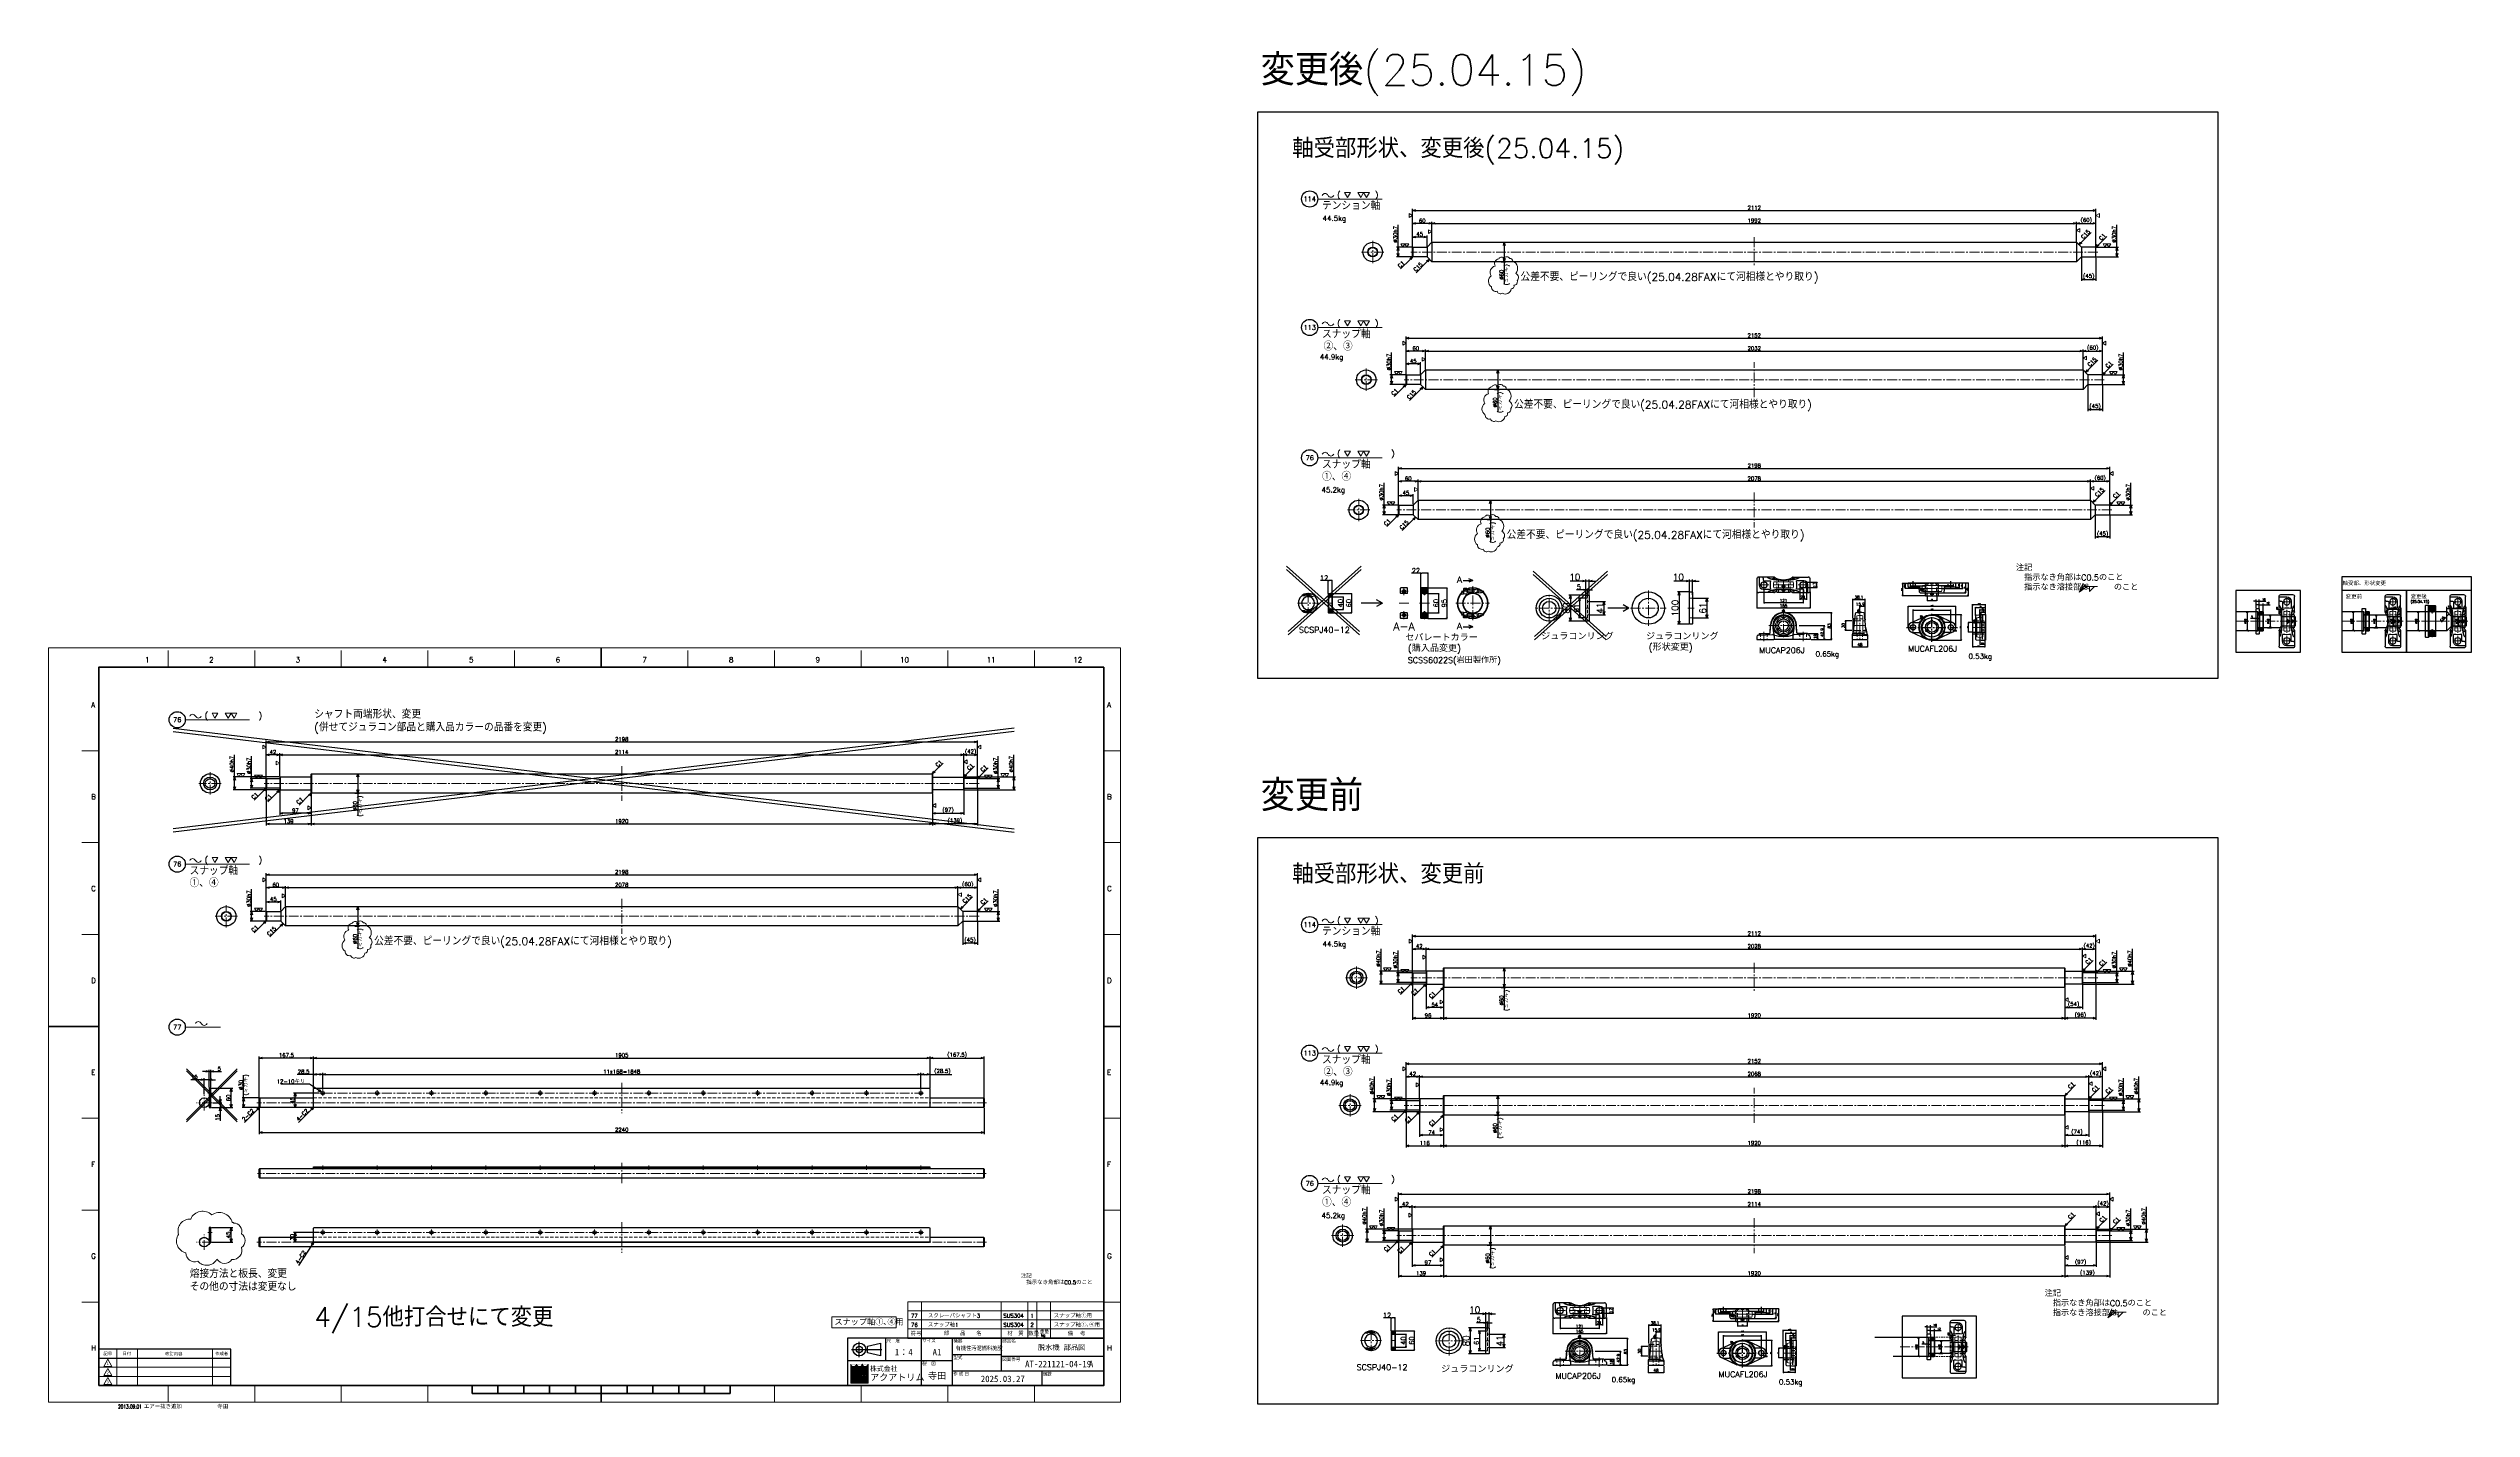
# Model space of a CAD drawing. Header units: millimetres. Extents: x 0 to 7488, y -19 to 4184.
import ezdxf
from ezdxf import colors
from ezdxf.entities.mleader import LeaderData, LeaderLine
from ezdxf.enums import TextEntityAlignment as Align
from ezdxf.math import Vec2, Vec3

# ---------------------------------------------------------------- set-up
doc = ezdxf.new("R2010")
doc.units = ezdxf.units.MM
doc.header["$LTSCALE"] = 1.6
doc.header["$PDMODE"] = 99
doc.header["$PDSIZE"] = 1
doc.linetypes.add('CENTER2', pattern=[28.575, 19.05, -3.175, 3.175, -3.175])
doc.linetypes.add('HIDDEN', pattern=[9.525, 6.35, -3.175])
for name, color, linetype, lineweight in [('01_NORMAL', 7, 'Continuous', 25), ('02_SLIM', 4, 'Continuous', 13), ('04_HIDDEN', 2, 'HIDDEN', 13), ('05_CENTER', 4, 'CENTER2', 13), ('07_TEXT', 3, 'Continuous', 13), ('08_DIM', 3, 'Continuous', 13), ('90_FRAME', 5, 'Continuous', 35), ('Text', 3, 'Continuous', 25)]:
    doc.layers.add(name, color=color, linetype=linetype, lineweight=lineweight)
doc.layers.add('10_DRAFT', color=8, linetype='Continuous', lineweight=0, plot=False)
doc.layers.add('91_BLANK', color=5, linetype='Continuous', lineweight=0, plot=False)
doc.styles.add('BIGFONT', font='txt.shx', dxfattribs={"bigfont": 'bigfont.shx'})
doc.styles.add('KSS_TXT', font='txt.shx', dxfattribs={"bigfont": 'extfont2.shx'})
doc.styles.add('MS_G', font='MS Gothic.ttf')
doc.styles.get("Standard").update_dxf_attribs({"font": 'txt.shx', "bigfont": 'extfont2.shx'})
doc.styles.add('表題用', font='MS PGothic.ttf')
doc.dimstyles.new('KSS_DIM', dxfattribs={"dimscale": 4, "dimtxt": 3, "dimasz": 2.5, "dimexe": 1.25, "dimexo": 0.625, "dimtad": 1, "dimdsep": 46, "dimtxsty": 'KSS_TXT', "dimblk": 'OPEN30', "dimcen": 0, "dimazin": 2, "dimtfac": 0.75, "dimtmove": 0, "dimatfit": 3, "dimldrblk": 'OPEN30', "dimfxl": 1.25, "dimtolj": 1, "dimarcsym": 0})
doc.dimstyles.new('KSS_DIM$3', dxfattribs={"dimscale": 4, "dimtxt": 3, "dimasz": 2.5, "dimexe": 1.25, "dimexo": 0.625, "dimtad": 1, "dimtih": 1, "dimtoh": 1, "dimdsep": 46, "dimtxsty": 'KSS_TXT', "dimblk": 'OPEN30', "dimcen": 0, "dimazin": 2, "dimtfac": 0.75, "dimtofl": 0, "dimtmove": 0, "dimatfit": 3, "dimldrblk": 'OPEN30', "dimfxl": 1.25, "dimtolj": 1, "dimarcsym": 0})

# ---------------------------------------------------------------- blocks, each defined once
blk = doc.blocks.new('_Open30')
at = {"color": 0, "linetype": 'ByBlock', "lineweight": -2}
for p, q in [((-1, 0.27), (0, 0)), ((0, 0), (-1, -0.27)), ((0, 0), (-1, 0))]:
    blk.add_line(p, q, dxfattribs=at)
blk = doc.blocks.new('*D176')
at = {"layer": '08_DIM', "color": 0, "lineweight": -2, "transparency": 16777216}
for p, q in [((714.6, 1891.1), (714.6, 1815.6)), ((811.6, 1881.1), (811.6, 1815.6)), ((801.6, 1820.6), (724.6, 1820.6))]:
    blk.add_line(p, q, dxfattribs=at)
at = {"layer": 'Defpoints', "color": 0, "transparency": 16777216}
for p in [(714.6, 1893.6), (811.6, 1883.6), (714.6, 1820.6)]:
    blk.add_point(p, dxfattribs=at)
at = {"layer": '08_DIM', "color": 0, "lineweight": -2, "transparency": 16777216, "xscale": 10, "yscale": 10, "zscale": 10, "rotation": 180}
blk.add_blockref('_Open30', (714.6, 1820.6), dxfattribs=at)
at = {"layer": '08_DIM', "color": 0, "lineweight": -2, "transparency": 16777216, "xscale": 10, "yscale": 10, "zscale": 10}
blk.add_blockref('_Open30', (811.6, 1820.6), dxfattribs=at)
at = {"layer": '08_DIM', "color": 0, "transparency": 16777216, "insert": (763.1, 1829.1), "char_height": 12, "attachment_point": 5, "style": 'KSS_TXT'}
blk.add_mtext('\\A1;97', dxfattribs=at)
blk = doc.blocks.new('*D177')
at = {"layer": '08_DIM', "color": 0, "lineweight": -2, "transparency": 16777216}
for p, q in [((672.6, 1929.1), (672.6, 2006.2)), ((704.6, 2001.2), (682.6, 2001.2)), ((714.6, 1934.1), (714.6, 2006.2))]:
    blk.add_line(p, q, dxfattribs=at)
at = {"layer": 'Defpoints', "color": 0, "transparency": 16777216}
for p in [(672.6, 2001.2), (672.6, 1926.6), (714.6, 1931.6)]:
    blk.add_point(p, dxfattribs=at)
at = {"layer": '08_DIM', "color": 0, "lineweight": -2, "transparency": 16777216, "xscale": 10, "yscale": 10, "zscale": 10, "rotation": 180}
blk.add_blockref('_Open30', (672.6, 2001.2), dxfattribs=at)
at = {"layer": '08_DIM', "color": 0, "lineweight": -2, "transparency": 16777216, "xscale": 10, "yscale": 10, "zscale": 10}
blk.add_blockref('_Open30', (714.6, 2001.2), dxfattribs=at)
at = {"layer": '08_DIM', "color": 0, "transparency": 16777216, "insert": (693.6, 2009.7), "char_height": 12, "attachment_point": 5, "style": 'KSS_TXT'}
blk.add_mtext('\\A1;42', dxfattribs=at)
blk = doc.blocks.new('*D178')
at = {"layer": '08_DIM', "color": 0, "lineweight": -2, "transparency": 16777216}
for p, q in [((672.6, 1896.1), (672.6, 1782.5)), ((811.6, 1881.1), (811.6, 1782.5)), ((682.6, 1787.5), (801.6, 1787.5))]:
    blk.add_line(p, q, dxfattribs=at)
at = {"layer": 'Defpoints', "color": 0, "transparency": 16777216}
for p in [(672.6, 1898.6), (811.6, 1883.6), (811.6, 1787.5)]:
    blk.add_point(p, dxfattribs=at)
at = {"layer": '08_DIM', "color": 0, "lineweight": -2, "transparency": 16777216, "xscale": 10, "yscale": 10, "zscale": 10, "rotation": 180}
blk.add_blockref('_Open30', (672.6, 1787.5), dxfattribs=at)
at = {"layer": '08_DIM', "color": 0, "lineweight": -2, "transparency": 16777216, "xscale": 10, "yscale": 10, "zscale": 10}
blk.add_blockref('_Open30', (811.6, 1787.5), dxfattribs=at)
at = {"layer": '08_DIM', "color": 0, "transparency": 16777216, "insert": (742.1, 1796), "char_height": 12, "attachment_point": 5, "style": 'KSS_TXT'}
blk.add_mtext('\\A1;139', dxfattribs=at)
blk = doc.blocks.new('*D179')
at = {"layer": '08_DIM', "color": 0, "lineweight": -2, "transparency": 16777216}
for p, q in [((672.6, 1929.1), (672.6, 2045.9)), ((682.6, 2040.9), (2860.6, 2040.9)), ((2870.6, 1929.1), (2870.6, 2045.9))]:
    blk.add_line(p, q, dxfattribs=at)
at = {"layer": 'Defpoints', "color": 0, "transparency": 16777216}
for p in [(2870.6, 2040.9), (672.6, 1926.6), (2870.6, 1926.6)]:
    blk.add_point(p, dxfattribs=at)
at = {"layer": '08_DIM', "color": 0, "lineweight": -2, "transparency": 16777216, "xscale": 10, "yscale": 10, "zscale": 10, "rotation": 180}
blk.add_blockref('_Open30', (672.6, 2040.9), dxfattribs=at)
at = {"layer": '08_DIM', "color": 0, "lineweight": -2, "transparency": 16777216, "xscale": 10, "yscale": 10, "zscale": 10}
blk.add_blockref('_Open30', (2870.6, 2040.9), dxfattribs=at)
at = {"layer": '08_DIM', "color": 0, "transparency": 16777216, "insert": (1771.6, 2049.4), "char_height": 12, "attachment_point": 5, "style": 'KSS_TXT'}
blk.add_mtext('\\A1;2198', dxfattribs=at)
blk = doc.blocks.new('*D180')
at = {"layer": '08_DIM', "color": 0, "lineweight": -2, "transparency": 16777216}
for p, q in [((811.6, 1881.1), (811.6, 1782.5)), ((2731.6, 1881.1), (2731.6, 1782.5)), ((821.6, 1787.5), (2721.6, 1787.5))]:
    blk.add_line(p, q, dxfattribs=at)
at = {"layer": 'Defpoints', "color": 0, "transparency": 16777216}
for p in [(811.6, 1883.6), (2731.6, 1883.6), (2731.6, 1787.5)]:
    blk.add_point(p, dxfattribs=at)
at = {"layer": '08_DIM', "color": 0, "lineweight": -2, "transparency": 16777216, "xscale": 10, "yscale": 10, "zscale": 10, "rotation": 180}
blk.add_blockref('_Open30', (811.6, 1787.5), dxfattribs=at)
at = {"layer": '08_DIM', "color": 0, "lineweight": -2, "transparency": 16777216, "xscale": 10, "yscale": 10, "zscale": 10}
blk.add_blockref('_Open30', (2731.6, 1787.5), dxfattribs=at)
at = {"layer": '08_DIM', "color": 0, "transparency": 16777216, "insert": (1771.6, 1796), "char_height": 12, "attachment_point": 5, "style": 'KSS_TXT'}
blk.add_mtext('\\A1;1920', dxfattribs=at)
blk = doc.blocks.new('*D181')
at = {"layer": '08_DIM', "color": 0, "lineweight": -2, "transparency": 16777216}
for p, q in [((627.9, 1927.6), (627.9, 1996.6)), ((671.1, 1927.6), (622.9, 1927.6)), ((671.1, 1897.6), (622.9, 1897.6)), ((627.9, 1907.6), (627.9, 1917.6))]:
    blk.add_line(p, q, dxfattribs=at)
at = {"layer": 'Defpoints', "color": 0, "transparency": 16777216}
for p in [(627.9, 1927.6), (673.6, 1927.6), (673.6, 1897.6)]:
    blk.add_point(p, dxfattribs=at)
at = {"layer": '08_DIM', "color": 0, "lineweight": -2, "transparency": 16777216, "xscale": 10, "yscale": 10, "zscale": 10}
for p, rotation in [((627.9, 1927.6), 90), ((627.9, 1897.6), 270)]:
    blk.add_blockref('_Open30', p, dxfattribs=dict(at, rotation=rotation))
at = {"layer": '08_DIM', "color": 0, "transparency": 16777216, "insert": (619.4, 1967.1), "char_height": 12, "attachment_point": 5, "rotation": 90, "style": 'KSS_TXT'}
blk.add_mtext('\\A1;%%C30h7', dxfattribs=at)
blk = doc.blocks.new('*D182')
at = {"layer": '08_DIM', "color": 0, "lineweight": -2, "transparency": 16777216}
for p, q in [((575.4, 1932.6), (575.4, 2001.6)), ((713.1, 1932.6), (570.4, 1932.6)), ((713.1, 1892.6), (570.4, 1892.6)), ((575.4, 1902.6), (575.4, 1922.6))]:
    blk.add_line(p, q, dxfattribs=at)
at = {"layer": 'Defpoints', "color": 0, "transparency": 16777216}
for p in [(575.4, 1932.6), (715.6, 1932.6), (715.6, 1892.6)]:
    blk.add_point(p, dxfattribs=at)
at = {"layer": '08_DIM', "color": 0, "lineweight": -2, "transparency": 16777216, "xscale": 10, "yscale": 10, "zscale": 10}
for p, rotation in [((575.4, 1932.6), 90), ((575.4, 1892.6), 270)]:
    blk.add_blockref('_Open30', p, dxfattribs=dict(at, rotation=rotation))
at = {"layer": '08_DIM', "color": 0, "transparency": 16777216, "insert": (566.9, 1972.1), "char_height": 12, "attachment_point": 5, "rotation": 90, "style": 'KSS_TXT'}
blk.add_mtext('\\A1;%%C40h7', dxfattribs=at)
blk = doc.blocks.new('*D183')
at = {"layer": '08_DIM', "color": 0, "lineweight": -2, "transparency": 16777216}
for p, q in [((946.4, 1942.6), (961.1, 1942.6)), ((946.4, 1882.6), (961.1, 1882.6)), ((956.1, 1932.6), (956.1, 1892.6)), ((956.1, 1882.6), (956.1, 1812.4))]:
    blk.add_line(p, q, dxfattribs=at)
at = {"layer": 'Defpoints', "color": 0, "transparency": 16777216}
for p in [(943.9, 1942.6), (943.9, 1882.6), (956.1, 1882.6)]:
    blk.add_point(p, dxfattribs=at)
at = {"layer": '08_DIM', "color": 0, "lineweight": -2, "transparency": 16777216, "xscale": 10, "yscale": 10, "zscale": 10}
for p, rotation in [((956.1, 1942.6), 90), ((956.1, 1882.6), 270)]:
    blk.add_blockref('_Open30', p, dxfattribs=dict(at, rotation=rotation))
at = {"layer": '08_DIM', "color": 0, "transparency": 16777216, "char_height": 12, "attachment_point": 5, "rotation": 90, "style": 'KSS_TXT'}
for s, insert in [('\\A1;%%C60', (947.6, 1842.5)), ('\\A1;(ミガキ)', (964.6, 1842.5))]:
    blk.add_mtext(s, dxfattribs=dict(at, insert=insert))
blk = doc.blocks.new('*D184')
at = {"layer": '08_DIM', "color": 0, "lineweight": -2, "transparency": 16777216}
blk.add_line((666, 1891), (636, 1861), dxfattribs=at)
at = {"layer": 'Defpoints', "color": 0, "transparency": 16777216}
for p in [(673.1, 1898.1), (627.9, 1852.9), (627.9, 1852.9)]:
    blk.add_point(p, dxfattribs=at)
at = {"layer": '08_DIM', "color": 0, "lineweight": -2, "transparency": 16777216, "xscale": 10, "yscale": 10, "zscale": 10, "rotation": 44.99999999999979}
blk.add_blockref('_Open30', (673.1, 1898.1), dxfattribs=at)
at = {"layer": '08_DIM', "color": 0, "transparency": 16777216, "insert": (637.4, 1874.4), "char_height": 12, "attachment_point": 5, "rotation": 45, "style": 'KSS_TXT'}
blk.add_mtext('\\A1;C1', dxfattribs=at)
blk = doc.blocks.new('p1ba02')
for p, q in [((-1.5, 2.6), (1.5, 2.6)), ((0, 0), (-1.5, 2.6)), ((1.5, 2.6), (0, 0)), ((3, 0), (1.5, 2.6)), ((1.5, 2.6), (4.5, 2.6)), ((4.5, 2.6), (3, 0))]:
    blk.add_line(p, q)
blk = doc.blocks.new('p1ba01')
for p, q in [((0, 0), (-1.5, 2.6)), ((-1.5, 2.6), (1.5, 2.6)), ((1.5, 2.6), (0, 0))]:
    blk.add_line(p, q)
blk = doc.blocks.new('*D185')
at = {"layer": '08_DIM', "color": 0, "lineweight": -2, "transparency": 16777216}
blk.add_line((708, 1886), (678, 1856), dxfattribs=at)
at = {"layer": 'Defpoints', "color": 0, "transparency": 16777216}
for p in [(715.1, 1893.1), (669.9, 1847.9), (669.9, 1847.9)]:
    blk.add_point(p, dxfattribs=at)
at = {"layer": '08_DIM', "color": 0, "lineweight": -2, "transparency": 16777216, "xscale": 10, "yscale": 10, "zscale": 10, "rotation": 44.99999999999979}
blk.add_blockref('_Open30', (715.1, 1893.1), dxfattribs=at)
at = {"layer": '08_DIM', "color": 0, "transparency": 16777216, "insert": (679.4, 1869.4), "char_height": 12, "attachment_point": 5, "rotation": 45, "style": 'KSS_TXT'}
blk.add_mtext('\\A1;C1', dxfattribs=at)
blk = doc.blocks.new('*D186')
at = {"layer": '08_DIM', "color": 0, "lineweight": -2, "transparency": 16777216}
blk.add_line((805, 1876), (775, 1846), dxfattribs=at)
at = {"layer": 'Defpoints', "color": 0, "transparency": 16777216}
for p in [(812.1, 1883.1), (766.9, 1837.9), (766.9, 1837.9)]:
    blk.add_point(p, dxfattribs=at)
at = {"layer": '08_DIM', "color": 0, "lineweight": -2, "transparency": 16777216, "xscale": 10, "yscale": 10, "zscale": 10, "rotation": 44.99999999999969}
blk.add_blockref('_Open30', (812.1, 1883.1), dxfattribs=at)
at = {"layer": '08_DIM', "color": 0, "transparency": 16777216, "insert": (776.4, 1859.4), "char_height": 12, "attachment_point": 5, "rotation": 45, "style": 'KSS_TXT'}
blk.add_mtext('\\A1;C1', dxfattribs=at)
blk = doc.blocks.new('*D189')
at = {"layer": '08_DIM', "color": 0, "lineweight": -2, "transparency": 16777216}
for p, q in [((2731.6, 1881.1), (2731.6, 1815.6)), ((2828.6, 1891.1), (2828.6, 1815.6)), ((2741.6, 1820.6), (2818.6, 1820.6))]:
    blk.add_line(p, q, dxfattribs=at)
at = {"layer": 'Defpoints', "color": 0, "transparency": 16777216}
for p in [(2731.6, 1883.6), (2828.6, 1893.6), (2828.6, 1820.6)]:
    blk.add_point(p, dxfattribs=at)
at = {"layer": '08_DIM', "color": 0, "lineweight": -2, "transparency": 16777216, "xscale": 10, "yscale": 10, "zscale": 10, "rotation": 180}
blk.add_blockref('_Open30', (2731.6, 1820.6), dxfattribs=at)
at = {"layer": '08_DIM', "color": 0, "lineweight": -2, "transparency": 16777216, "xscale": 10, "yscale": 10, "zscale": 10}
blk.add_blockref('_Open30', (2828.6, 1820.6), dxfattribs=at)
at = {"layer": '08_DIM', "color": 0, "transparency": 16777216, "insert": (2780.1, 1829.1), "char_height": 12, "attachment_point": 5, "style": 'KSS_TXT'}
blk.add_mtext('\\A1;(97)', dxfattribs=at)
blk = doc.blocks.new('*D190')
at = {"layer": '08_DIM', "color": 0, "lineweight": -2, "transparency": 16777216}
for p, q in [((2828.6, 1934.1), (2828.6, 2006.2)), ((2838.6, 2001.2), (2860.6, 2001.2)), ((2870.6, 1929.1), (2870.6, 2006.2))]:
    blk.add_line(p, q, dxfattribs=at)
at = {"layer": 'Defpoints', "color": 0, "transparency": 16777216}
for p in [(2870.6, 2001.2), (2828.6, 1931.6), (2870.6, 1926.6)]:
    blk.add_point(p, dxfattribs=at)
at = {"layer": '08_DIM', "color": 0, "lineweight": -2, "transparency": 16777216, "xscale": 10, "yscale": 10, "zscale": 10, "rotation": 180}
blk.add_blockref('_Open30', (2828.6, 2001.2), dxfattribs=at)
at = {"layer": '08_DIM', "color": 0, "lineweight": -2, "transparency": 16777216, "xscale": 10, "yscale": 10, "zscale": 10}
blk.add_blockref('_Open30', (2870.6, 2001.2), dxfattribs=at)
at = {"layer": '08_DIM', "color": 0, "transparency": 16777216, "insert": (2849.6, 2009.7), "char_height": 12, "attachment_point": 5, "style": 'KSS_TXT'}
blk.add_mtext('\\A1;(42)', dxfattribs=at)
blk = doc.blocks.new('*D191')
at = {"layer": '08_DIM', "color": 0, "lineweight": -2, "transparency": 16777216}
for p, q in [((2731.6, 1881.1), (2731.6, 1782.5)), ((2870.6, 1896.1), (2870.6, 1782.5)), ((2860.6, 1787.5), (2741.6, 1787.5))]:
    blk.add_line(p, q, dxfattribs=at)
at = {"layer": 'Defpoints', "color": 0, "transparency": 16777216}
for p in [(2731.6, 1883.6), (2870.6, 1898.6), (2731.6, 1787.5)]:
    blk.add_point(p, dxfattribs=at)
at = {"layer": '08_DIM', "color": 0, "lineweight": -2, "transparency": 16777216, "xscale": 10, "yscale": 10, "zscale": 10, "rotation": 180}
blk.add_blockref('_Open30', (2731.6, 1787.5), dxfattribs=at)
at = {"layer": '08_DIM', "color": 0, "lineweight": -2, "transparency": 16777216, "xscale": 10, "yscale": 10, "zscale": 10}
blk.add_blockref('_Open30', (2870.6, 1787.5), dxfattribs=at)
at = {"layer": '08_DIM', "color": 0, "transparency": 16777216, "insert": (2801.1, 1796), "char_height": 12, "attachment_point": 5, "style": 'KSS_TXT'}
blk.add_mtext('\\A1;(139)', dxfattribs=at)
blk = doc.blocks.new('*D187')
at = {"layer": '08_DIM', "color": 0, "lineweight": -2, "transparency": 16777216}
for p, q in [((2935.2, 1927.6), (2935.2, 1996.6)), ((2872.1, 1927.6), (2940.2, 1927.6)), ((2872.1, 1897.6), (2940.2, 1897.6)), ((2935.2, 1907.6), (2935.2, 1917.6))]:
    blk.add_line(p, q, dxfattribs=at)
at = {"layer": 'Defpoints', "color": 0, "transparency": 16777216}
for p in [(2869.6, 1927.6), (2869.6, 1897.6), (2935.2, 1927.6)]:
    blk.add_point(p, dxfattribs=at)
at = {"layer": '08_DIM', "color": 0, "lineweight": -2, "transparency": 16777216, "xscale": 10, "yscale": 10, "zscale": 10}
for p, rotation in [((2935.2, 1927.6), 90), ((2935.2, 1897.6), 270)]:
    blk.add_blockref('_Open30', p, dxfattribs=dict(at, rotation=rotation))
at = {"layer": '08_DIM', "color": 0, "transparency": 16777216, "insert": (2926.7, 1967.1), "char_height": 12, "attachment_point": 5, "rotation": 90, "style": 'KSS_TXT'}
blk.add_mtext('\\A1;%%C30h7', dxfattribs=at)
blk = doc.blocks.new('*D188')
at = {"layer": '08_DIM', "color": 0, "lineweight": -2, "transparency": 16777216}
for p, q in [((2983.5, 1932.6), (2983.5, 2001.6)), ((2830.1, 1932.6), (2988.5, 1932.6)), ((2830.1, 1892.6), (2988.5, 1892.6)), ((2983.5, 1902.6), (2983.5, 1922.6))]:
    blk.add_line(p, q, dxfattribs=at)
at = {"layer": 'Defpoints', "color": 0, "transparency": 16777216}
for p in [(2827.6, 1932.6), (2827.6, 1892.6), (2983.5, 1932.6)]:
    blk.add_point(p, dxfattribs=at)
at = {"layer": '08_DIM', "color": 0, "lineweight": -2, "transparency": 16777216, "xscale": 10, "yscale": 10, "zscale": 10}
for p, rotation in [((2983.5, 1932.6), 90), ((2983.5, 1892.6), 270)]:
    blk.add_blockref('_Open30', p, dxfattribs=dict(at, rotation=rotation))
at = {"layer": '08_DIM', "color": 0, "transparency": 16777216, "insert": (2975, 1972.1), "char_height": 12, "attachment_point": 5, "rotation": 90, "style": 'KSS_TXT'}
blk.add_mtext('\\A1;%%C40h7', dxfattribs=at)
blk = doc.blocks.new('AM_BALLOON1')
at = {"transparency": 16777216}
blk.add_circle((0, 0), 5, dxfattribs=at)
blk.add_attdef('B_NUMBER', text='', height=3, dxfattribs=at).set_placement((0, 0), align=Align.MIDDLE_CENTER)
blk = doc.blocks.new('_OPEN')
at = {"color": 0, "linetype": 'ByBlock'}
for p, q in [((-1, 0.17), (0, 0)), ((0, 0), (-1, -0.17)), ((0, 0), (-1, 0))]:
    blk.add_line(p, q, dxfattribs=at)
blk = doc.blocks.new('p1ba05')
for centre, start, end in [((-3, 0.3), 24.2276, 155.5758), ((0, 1.6), 204.2276, 335.5758)]:
    blk.add_arc(centre, 1.62, start, end)
blk = doc.blocks.new('*D192')
at = {"layer": '08_DIM', "color": 0, "lineweight": -2, "transparency": 16777216}
blk.add_line((2738.1, 1949.1), (2764.7, 1975.7), dxfattribs=at)
at = {"layer": 'Defpoints', "color": 0, "transparency": 16777216}
for p in [(2768.7, 1979.7), (2768.7, 1979.7), (2731.1, 1942.1)]:
    blk.add_point(p, dxfattribs=at)
at = {"layer": '08_DIM', "color": 0, "lineweight": -2, "transparency": 16777216, "xscale": 10, "yscale": 10, "zscale": 10, "rotation": 225}
blk.add_blockref('_Open30', (2731.1, 1942.1), dxfattribs=at)
at = {"layer": '08_DIM', "color": 0, "transparency": 16777216, "insert": (2751.3, 1974.3), "char_height": 12, "attachment_point": 5, "rotation": 45, "style": 'KSS_TXT'}
blk.add_mtext('\\A1;C1', dxfattribs=at)
blk = doc.blocks.new('*D193')
at = {"layer": '08_DIM', "color": 0, "lineweight": -2, "transparency": 16777216}
blk.add_line((2835.1, 1939.1), (2861.7, 1965.7), dxfattribs=at)
at = {"layer": 'Defpoints', "color": 0, "transparency": 16777216}
for p in [(2865.7, 1969.7), (2865.7, 1969.7), (2828.1, 1932.1)]:
    blk.add_point(p, dxfattribs=at)
at = {"layer": '08_DIM', "color": 0, "lineweight": -2, "transparency": 16777216, "xscale": 10, "yscale": 10, "zscale": 10, "rotation": 225}
blk.add_blockref('_Open30', (2828.1, 1932.1), dxfattribs=at)
at = {"layer": '08_DIM', "color": 0, "transparency": 16777216, "insert": (2848.3, 1964.3), "char_height": 12, "attachment_point": 5, "rotation": 45, "style": 'KSS_TXT'}
blk.add_mtext('\\A1;C1', dxfattribs=at)
blk = doc.blocks.new('*D194')
at = {"layer": '08_DIM', "color": 0, "lineweight": -2, "transparency": 16777216}
blk.add_line((2877.1, 1934.1), (2903.7, 1960.7), dxfattribs=at)
at = {"layer": 'Defpoints', "color": 0, "transparency": 16777216}
for p in [(2907.7, 1964.7), (2907.7, 1964.7), (2870.1, 1927.1)]:
    blk.add_point(p, dxfattribs=at)
at = {"layer": '08_DIM', "color": 0, "lineweight": -2, "transparency": 16777216, "xscale": 10, "yscale": 10, "zscale": 10, "rotation": 225}
blk.add_blockref('_Open30', (2870.1, 1927.1), dxfattribs=at)
at = {"layer": '08_DIM', "color": 0, "transparency": 16777216, "insert": (2890.3, 1959.3), "char_height": 12, "attachment_point": 5, "rotation": 45, "style": 'KSS_TXT'}
blk.add_mtext('\\A1;C1', dxfattribs=at)
blk = doc.blocks.new('*D195')
at = {"layer": '08_DIM', "color": 0, "lineweight": -2, "transparency": 16777216}
for p, q in [((714.6, 1934.1), (714.6, 2006.2)), ((724.6, 2001.2), (2818.6, 2001.2)), ((2828.6, 1934.1), (2828.6, 2006.2))]:
    blk.add_line(p, q, dxfattribs=at)
at = {"layer": 'Defpoints', "color": 0, "transparency": 16777216}
for p in [(2828.6, 2001.2), (714.6, 1931.6), (2828.6, 1931.6)]:
    blk.add_point(p, dxfattribs=at)
at = {"layer": '08_DIM', "color": 0, "lineweight": -2, "transparency": 16777216, "xscale": 10, "yscale": 10, "zscale": 10, "rotation": 180}
blk.add_blockref('_Open30', (714.6, 2001.2), dxfattribs=at)
at = {"layer": '08_DIM', "color": 0, "lineweight": -2, "transparency": 16777216, "xscale": 10, "yscale": 10, "zscale": 10}
blk.add_blockref('_Open30', (2828.6, 2001.2), dxfattribs=at)
at = {"layer": '08_DIM', "color": 0, "transparency": 16777216, "insert": (1771.6, 2009.7), "char_height": 12, "attachment_point": 5, "style": 'KSS_TXT'}
blk.add_mtext('\\A1;2114', dxfattribs=at)
blk = doc.blocks.new('*D196')
at = {"layer": '08_DIM', "color": 0, "lineweight": -2, "transparency": 16777216}
for p, q in [((819.1, 1013.5), (768.1, 1013.5)), ((819.1, 971.3), (819.1, 1018.5)), ((837.6, 1013.5), (829.1, 1013.5)), ((847.6, 966.9), (847.6, 1018.5))]:
    blk.add_line(p, q, dxfattribs=at)
at = {"layer": 'Defpoints', "color": 0, "transparency": 16777216}
for p in [(819.1, 1013.5), (819.1, 968.8), (847.6, 964.4)]:
    blk.add_point(p, dxfattribs=at)
at = {"layer": '08_DIM', "color": 0, "lineweight": -2, "transparency": 16777216, "xscale": 10, "yscale": 10, "zscale": 10, "rotation": 180}
blk.add_blockref('_Open30', (819.1, 1013.5), dxfattribs=at)
at = {"layer": '08_DIM', "color": 0, "lineweight": -2, "transparency": 16777216, "xscale": 10, "yscale": 10, "zscale": 10}
blk.add_blockref('_Open30', (847.6, 1013.5), dxfattribs=at)
at = {"layer": '08_DIM', "color": 0, "transparency": 16777216, "insert": (788.6, 1022), "char_height": 12, "attachment_point": 5, "style": 'KSS_TXT'}
blk.add_mtext('\\A1;28.5', dxfattribs=at)
blk = doc.blocks.new('*D197')
at = {"layer": '08_DIM', "color": 0, "lineweight": -2, "transparency": 16777216}
for p, q in [((651.6, 941.3), (651.6, 1069.1)), ((809.1, 1064.1), (661.6, 1064.1)), ((819.1, 971.3), (819.1, 1069.1))]:
    blk.add_line(p, q, dxfattribs=at)
at = {"layer": 'Defpoints', "color": 0, "transparency": 16777216}
for p in [(651.6, 1064.1), (651.6, 938.8), (819.1, 968.8)]:
    blk.add_point(p, dxfattribs=at)
at = {"layer": '08_DIM', "color": 0, "lineweight": -2, "transparency": 16777216, "xscale": 10, "yscale": 10, "zscale": 10, "rotation": 180}
blk.add_blockref('_Open30', (651.6, 1064.1), dxfattribs=at)
at = {"layer": '08_DIM', "color": 0, "lineweight": -2, "transparency": 16777216, "xscale": 10, "yscale": 10, "zscale": 10}
blk.add_blockref('_Open30', (819.1, 1064.1), dxfattribs=at)
at = {"layer": '08_DIM', "color": 0, "transparency": 16777216, "insert": (735.3, 1072.6), "char_height": 12, "attachment_point": 5, "style": 'KSS_TXT'}
blk.add_mtext('\\A1;167.5', dxfattribs=at)
blk = doc.blocks.new('*D198')
at = {"layer": '08_DIM', "color": 0, "lineweight": -2, "transparency": 16777216}
for p, q in [((819.1, 971.3), (819.1, 1069.1)), ((829.1, 1064.1), (2714.1, 1064.1)), ((2724.1, 971.3), (2724.1, 1069.1))]:
    blk.add_line(p, q, dxfattribs=at)
at = {"layer": 'Defpoints', "color": 0, "transparency": 16777216}
for p in [(2724.1, 1064.1), (819.1, 968.8), (2724.1, 968.8)]:
    blk.add_point(p, dxfattribs=at)
at = {"layer": '08_DIM', "color": 0, "lineweight": -2, "transparency": 16777216, "xscale": 10, "yscale": 10, "zscale": 10, "rotation": 180}
blk.add_blockref('_Open30', (819.1, 1064.1), dxfattribs=at)
at = {"layer": '08_DIM', "color": 0, "lineweight": -2, "transparency": 16777216, "xscale": 10, "yscale": 10, "zscale": 10}
blk.add_blockref('_Open30', (2724.1, 1064.1), dxfattribs=at)
at = {"layer": '08_DIM', "color": 0, "transparency": 16777216, "insert": (1771.6, 1072.6), "char_height": 12, "attachment_point": 5, "style": 'KSS_TXT'}
blk.add_mtext('\\A1;1905', dxfattribs=at)
blk = doc.blocks.new('*D199')
at = {"layer": '08_DIM', "color": 0, "lineweight": -2, "transparency": 16777216}
for p, q in [((651.6, 910.3), (651.6, 829)), ((2891.6, 910.3), (2891.6, 829)), ((661.6, 834), (2881.6, 834))]:
    blk.add_line(p, q, dxfattribs=at)
at = {"layer": 'Defpoints', "color": 0, "transparency": 16777216}
for p in [(651.6, 912.8), (2891.6, 912.8), (2891.6, 834)]:
    blk.add_point(p, dxfattribs=at)
at = {"layer": '08_DIM', "color": 0, "lineweight": -2, "transparency": 16777216, "xscale": 10, "yscale": 10, "zscale": 10, "rotation": 180}
blk.add_blockref('_Open30', (651.6, 834), dxfattribs=at)
at = {"layer": '08_DIM', "color": 0, "lineweight": -2, "transparency": 16777216, "xscale": 10, "yscale": 10, "zscale": 10}
blk.add_blockref('_Open30', (2891.6, 834), dxfattribs=at)
at = {"layer": '08_DIM', "color": 0, "transparency": 16777216, "insert": (1771.6, 842.5), "char_height": 12, "attachment_point": 5, "style": 'KSS_TXT'}
blk.add_mtext('\\A1;2240', dxfattribs=at)
blk = doc.blocks.new('*D200')
at = {"layer": '08_DIM', "color": 0, "lineweight": -2, "transparency": 16777216}
for p, q in [((603.1, 940.8), (603.1, 1011)), ((651.1, 940.8), (598.1, 940.8)), ((651.1, 910.8), (598.1, 910.8)), ((603.1, 920.8), (603.1, 930.8))]:
    blk.add_line(p, q, dxfattribs=at)
at = {"layer": 'Defpoints', "color": 0, "transparency": 16777216}
for p in [(603.1, 940.8), (653.6, 940.8), (653.6, 910.8)]:
    blk.add_point(p, dxfattribs=at)
at = {"layer": '08_DIM', "color": 0, "lineweight": -2, "transparency": 16777216, "xscale": 10, "yscale": 10, "zscale": 10}
for p, rotation in [((603.1, 940.8), 90), ((603.1, 910.8), 270)]:
    blk.add_blockref('_Open30', p, dxfattribs=dict(at, rotation=rotation))
at = {"layer": '08_DIM', "color": 0, "transparency": 16777216, "char_height": 12, "attachment_point": 5, "rotation": 90, "style": 'KSS_TXT'}
for s, insert in [('\\A1;\\A1;%%c30', (594.6, 980.9)), ('\\A1;(ミガキ)', (611.6, 980.9))]:
    blk.add_mtext(s, dxfattribs=dict(at, insert=insert))
blk = doc.blocks.new('*D201')
at = {"layer": '08_DIM', "color": 0, "lineweight": -2, "transparency": 16777216}
for p, q in [((503.8, 910.8), (535.9, 910.8)), ((507.9, 925.8), (535.9, 925.8)), ((530.9, 935.8), (530.9, 945.8)), ((530.9, 925.8), (530.9, 910.8)), ((530.9, 900.8), (530.9, 869.8))]:
    blk.add_line(p, q, dxfattribs=at)
at = {"layer": 'Defpoints', "color": 0, "transparency": 16777216}
for p in [(501.3, 910.8), (505.4, 925.8), (530.9, 910.8)]:
    blk.add_point(p, dxfattribs=at)
at = {"layer": '08_DIM', "color": 0, "lineweight": -2, "transparency": 16777216, "xscale": 10, "yscale": 10, "zscale": 10}
for p, rotation in [((530.9, 925.8), 270), ((530.9, 910.8), 90)]:
    blk.add_blockref('_Open30', p, dxfattribs=dict(at, rotation=rotation))
at = {"layer": '08_DIM', "color": 0, "transparency": 16777216, "insert": (522.4, 880.3), "char_height": 12, "attachment_point": 5, "rotation": 90, "style": 'KSS_TXT'}
blk.add_mtext('\\A1;15', dxfattribs=at)
blk = doc.blocks.new('*D202')
at = {"layer": '08_DIM', "color": 0, "lineweight": -2, "transparency": 16777216}
for p, q in [((503.8, 970.8), (569.6, 970.8)), ((503.8, 910.8), (569.6, 910.8)), ((564.6, 920.8), (564.6, 960.8))]:
    blk.add_line(p, q, dxfattribs=at)
at = {"layer": 'Defpoints', "color": 0, "transparency": 16777216}
for p in [(501.3, 970.8), (501.3, 910.8), (564.6, 970.8)]:
    blk.add_point(p, dxfattribs=at)
at = {"layer": '08_DIM', "color": 0, "lineweight": -2, "transparency": 16777216, "xscale": 10, "yscale": 10, "zscale": 10}
for p, rotation in [((564.6, 970.8), 90), ((564.6, 910.8), 270)]:
    blk.add_blockref('_Open30', p, dxfattribs=dict(at, rotation=rotation))
at = {"layer": '08_DIM', "color": 0, "transparency": 16777216, "insert": (556.1, 940.8), "char_height": 12, "attachment_point": 5, "rotation": 90, "style": 'KSS_TXT'}
blk.add_mtext('\\A1;60', dxfattribs=at)
blk = doc.blocks.new('*D203')
at = {"layer": '08_DIM', "color": 0, "lineweight": -2, "transparency": 16777216}
for p, q in [((471.3, 997.1), (440.3, 997.1)), ((481.3, 952.4), (481.3, 1002.1)), ((496.3, 997.1), (481.3, 997.1)), ((496.3, 973.3), (496.3, 1002.1)), ((506.3, 997.1), (516.3, 997.1))]:
    blk.add_line(p, q, dxfattribs=at)
at = {"layer": 'Defpoints', "color": 0, "transparency": 16777216}
for p in [(481.3, 997.1), (481.3, 949.9), (496.3, 970.8)]:
    blk.add_point(p, dxfattribs=at)
at = {"layer": '08_DIM', "color": 0, "lineweight": -2, "transparency": 16777216, "xscale": 10, "yscale": 10, "zscale": 10}
blk.add_blockref('_Open30', (481.3, 997.1), dxfattribs=at)
at = {"layer": '08_DIM', "color": 0, "lineweight": -2, "transparency": 16777216, "xscale": 10, "yscale": 10, "zscale": 10, "rotation": 180}
blk.add_blockref('_Open30', (496.3, 997.1), dxfattribs=at)
at = {"layer": '08_DIM', "color": 0, "transparency": 16777216, "insert": (450.8, 1005.6), "char_height": 12, "attachment_point": 5, "style": 'KSS_TXT'}
blk.add_mtext('\\A1;15', dxfattribs=at)
blk = doc.blocks.new('*D204')
at = {"layer": '08_DIM', "color": 0, "lineweight": -2, "transparency": 16777216}
for p, q in [((486.3, 1022.8), (476.3, 1022.8)), ((496.3, 973.3), (496.3, 1027.8)), ((496.3, 1022.8), (501.3, 1022.8)), ((501.3, 973.3), (501.3, 1027.8)), ((511.3, 1022.8), (534.3, 1022.8))]:
    blk.add_line(p, q, dxfattribs=at)
at = {"layer": 'Defpoints', "color": 0, "transparency": 16777216}
for p in [(501.3, 1022.8), (496.3, 970.8), (501.3, 970.8)]:
    blk.add_point(p, dxfattribs=at)
at = {"layer": '08_DIM', "color": 0, "lineweight": -2, "transparency": 16777216, "xscale": 10, "yscale": 10, "zscale": 10}
blk.add_blockref('_Open30', (496.3, 1022.8), dxfattribs=at)
at = {"layer": '08_DIM', "color": 0, "lineweight": -2, "transparency": 16777216, "xscale": 10, "yscale": 10, "zscale": 10, "rotation": 180}
blk.add_blockref('_Open30', (501.3, 1022.8), dxfattribs=at)
at = {"layer": '08_DIM', "color": 0, "transparency": 16777216, "insert": (527.8, 1031.3), "char_height": 12, "attachment_point": 5, "style": 'KSS_TXT'}
blk.add_mtext('\\A1;5', dxfattribs=at)
blk = doc.blocks.new('*D205')
at = {"layer": '08_DIM', "color": 0, "lineweight": -2, "transparency": 16777216}
blk.add_line((645.5, 904.7), (605.6, 864.8), dxfattribs=at)
at = {"layer": 'Defpoints', "color": 0, "transparency": 16777216}
for p in [(652.6, 911.8), (607.4, 866.6), (607.4, 866.6)]:
    blk.add_point(p, dxfattribs=at)
at = {"layer": '08_DIM', "color": 0, "lineweight": -2, "transparency": 16777216, "xscale": 10, "yscale": 10, "zscale": 10, "rotation": 44.99999999999965}
blk.add_blockref('_Open30', (652.6, 911.8), dxfattribs=at)
at = {"layer": '08_DIM', "color": 0, "transparency": 16777216, "insert": (616.9, 888.1), "char_height": 12, "attachment_point": 5, "rotation": 45, "style": 'KSS_TXT'}
blk.add_mtext('\\A1;2-C2', dxfattribs=at)
blk = doc.blocks.new('*D206')
at = {"layer": '08_DIM', "color": 0, "lineweight": -2, "transparency": 16777216}
blk.add_line((813, 904.7), (773.1, 864.8), dxfattribs=at)
at = {"layer": 'Defpoints', "color": 0, "transparency": 16777216}
for p in [(820.1, 911.8), (774.9, 866.6), (774.9, 866.6)]:
    blk.add_point(p, dxfattribs=at)
at = {"layer": '08_DIM', "color": 0, "lineweight": -2, "transparency": 16777216, "xscale": 10, "yscale": 10, "zscale": 10, "rotation": 44.99999999999959}
blk.add_blockref('_Open30', (820.1, 911.8), dxfattribs=at)
at = {"layer": '08_DIM', "color": 0, "transparency": 16777216, "insert": (784.4, 888.1), "char_height": 12, "attachment_point": 5, "rotation": 45, "style": 'KSS_TXT'}
blk.add_mtext('\\A1;4-C2', dxfattribs=at)
blk = doc.blocks.new('*D207')
at = {"layer": '08_DIM', "color": 0, "lineweight": -2, "transparency": 16777216}
for p, q in [((847.6, 966.9), (847.6, 1018.5)), ((857.6, 1013.5), (2685.6, 1013.5)), ((2695.6, 966.9), (2695.6, 1018.5))]:
    blk.add_line(p, q, dxfattribs=at)
at = {"layer": 'Defpoints', "color": 0, "transparency": 16777216}
for p in [(2695.6, 1013.5), (847.6, 964.4), (2695.6, 964.4)]:
    blk.add_point(p, dxfattribs=at)
at = {"layer": '08_DIM', "color": 0, "lineweight": -2, "transparency": 16777216, "xscale": 10, "yscale": 10, "zscale": 10, "rotation": 180}
blk.add_blockref('_Open30', (847.6, 1013.5), dxfattribs=at)
at = {"layer": '08_DIM', "color": 0, "lineweight": -2, "transparency": 16777216, "xscale": 10, "yscale": 10, "zscale": 10}
blk.add_blockref('_Open30', (2695.6, 1013.5), dxfattribs=at)
at = {"layer": '08_DIM', "color": 0, "transparency": 16777216, "insert": (1771.6, 1022), "char_height": 12, "attachment_point": 5, "style": 'KSS_TXT'}
blk.add_mtext('\\A1;11x168=1848', dxfattribs=at)
blk = doc.blocks.new('*D208')
at = {"layer": '08_DIM', "color": 0, "lineweight": -2, "transparency": 16777216}
for p, q in [((2695.6, 966.9), (2695.6, 1018.5)), ((2705.6, 1013.5), (2714.1, 1013.5)), ((2724.1, 971.3), (2724.1, 1018.5)), ((2724.1, 1013.5), (2791.1, 1013.5))]:
    blk.add_line(p, q, dxfattribs=at)
at = {"layer": 'Defpoints', "color": 0, "transparency": 16777216}
for p in [(2724.1, 1013.5), (2695.6, 964.4), (2724.1, 968.8)]:
    blk.add_point(p, dxfattribs=at)
at = {"layer": '08_DIM', "color": 0, "lineweight": -2, "transparency": 16777216, "xscale": 10, "yscale": 10, "zscale": 10, "rotation": 180}
blk.add_blockref('_Open30', (2695.6, 1013.5), dxfattribs=at)
at = {"layer": '08_DIM', "color": 0, "lineweight": -2, "transparency": 16777216, "xscale": 10, "yscale": 10, "zscale": 10}
blk.add_blockref('_Open30', (2724.1, 1013.5), dxfattribs=at)
at = {"layer": '08_DIM', "color": 0, "transparency": 16777216, "insert": (2762.6, 1022), "char_height": 12, "attachment_point": 5, "style": 'KSS_TXT'}
blk.add_mtext('\\A1;(28.5)', dxfattribs=at)
blk = doc.blocks.new('*D209')
at = {"layer": '08_DIM', "color": 0, "lineweight": -2, "transparency": 16777216}
for p, q in [((2724.1, 971.3), (2724.1, 1069.1)), ((2734.1, 1064.1), (2881.6, 1064.1)), ((2891.6, 941.3), (2891.6, 1069.1))]:
    blk.add_line(p, q, dxfattribs=at)
at = {"layer": 'Defpoints', "color": 0, "transparency": 16777216}
for p in [(2891.6, 1064.1), (2724.1, 968.8), (2891.6, 938.8)]:
    blk.add_point(p, dxfattribs=at)
at = {"layer": '08_DIM', "color": 0, "lineweight": -2, "transparency": 16777216, "xscale": 10, "yscale": 10, "zscale": 10, "rotation": 180}
blk.add_blockref('_Open30', (2724.1, 1064.1), dxfattribs=at)
at = {"layer": '08_DIM', "color": 0, "lineweight": -2, "transparency": 16777216, "xscale": 10, "yscale": 10, "zscale": 10}
blk.add_blockref('_Open30', (2891.6, 1064.1), dxfattribs=at)
at = {"layer": '08_DIM', "color": 0, "transparency": 16777216, "insert": (2807.8, 1072.6), "char_height": 12, "attachment_point": 5, "style": 'KSS_TXT'}
blk.add_mtext('\\A1;(167.5)', dxfattribs=at)
blk = doc.blocks.new('*D210')
at = {"layer": '08_DIM', "color": 0, "lineweight": -2, "transparency": 16777216}
for p, q in [((836.5, 955.8), (757.3, 955.8)), ((818.6, 910.8), (757.3, 910.8)), ((762.3, 920.8), (762.3, 945.8))]:
    blk.add_line(p, q, dxfattribs=at)
at = {"layer": 'Defpoints', "color": 0, "transparency": 16777216}
for p in [(762.3, 955.8), (821.1, 910.8), (839, 955.8)]:
    blk.add_point(p, dxfattribs=at)
at = {"layer": '08_DIM', "color": 0, "lineweight": -2, "transparency": 16777216, "xscale": 10, "yscale": 10, "zscale": 10}
for p, rotation in [((762.3, 955.8), 90), ((762.3, 910.8), 270)]:
    blk.add_blockref('_Open30', p, dxfattribs=dict(at, rotation=rotation))
at = {"layer": '08_DIM', "color": 0, "transparency": 16777216, "insert": (753.8, 933.3), "char_height": 12, "attachment_point": 5, "rotation": 90, "style": 'KSS_TXT'}
blk.add_mtext('\\A1;45', dxfattribs=at)
blk = doc.blocks.new('*D214')
at = {"layer": '08_DIM', "color": 0, "lineweight": -2, "transparency": 16777216}
for p, q in [((4214.1, 493.8), (4214.1, 418.3)), ((4311.1, 483.8), (4311.1, 418.3)), ((4301.1, 423.3), (4224.1, 423.3))]:
    blk.add_line(p, q, dxfattribs=at)
at = {"layer": 'Defpoints', "color": 0, "transparency": 16777216}
for p in [(4214.1, 496.3), (4311.1, 486.3), (4214.1, 423.3)]:
    blk.add_point(p, dxfattribs=at)
at = {"layer": '08_DIM', "color": 0, "lineweight": -2, "transparency": 16777216, "xscale": 10, "yscale": 10, "zscale": 10, "rotation": 180}
blk.add_blockref('_Open30', (4214.1, 423.3), dxfattribs=at)
at = {"layer": '08_DIM', "color": 0, "lineweight": -2, "transparency": 16777216, "xscale": 10, "yscale": 10, "zscale": 10}
blk.add_blockref('_Open30', (4311.1, 423.3), dxfattribs=at)
at = {"layer": '08_DIM', "color": 0, "transparency": 16777216, "insert": (4262.6, 431.8), "char_height": 12, "attachment_point": 5, "style": 'KSS_TXT'}
blk.add_mtext('\\A1;97', dxfattribs=at)
blk = doc.blocks.new('*D215')
at = {"layer": '08_DIM', "color": 0, "lineweight": -2, "transparency": 16777216}
for p, q in [((4172.1, 531.8), (4172.1, 608.9)), ((4204.1, 603.9), (4182.1, 603.9)), ((4214.1, 536.8), (4214.1, 608.9))]:
    blk.add_line(p, q, dxfattribs=at)
at = {"layer": 'Defpoints', "color": 0, "transparency": 16777216}
for p in [(4172.1, 603.9), (4172.1, 529.3), (4214.1, 534.3)]:
    blk.add_point(p, dxfattribs=at)
at = {"layer": '08_DIM', "color": 0, "lineweight": -2, "transparency": 16777216, "xscale": 10, "yscale": 10, "zscale": 10, "rotation": 180}
blk.add_blockref('_Open30', (4172.1, 603.9), dxfattribs=at)
at = {"layer": '08_DIM', "color": 0, "lineweight": -2, "transparency": 16777216, "xscale": 10, "yscale": 10, "zscale": 10}
blk.add_blockref('_Open30', (4214.1, 603.9), dxfattribs=at)
at = {"layer": '08_DIM', "color": 0, "transparency": 16777216, "insert": (4193.1, 612.4), "char_height": 12, "attachment_point": 5, "style": 'KSS_TXT'}
blk.add_mtext('\\A1;42', dxfattribs=at)
blk = doc.blocks.new('*D216')
at = {"layer": '08_DIM', "color": 0, "lineweight": -2, "transparency": 16777216}
for p, q in [((4172.1, 498.8), (4172.1, 385.3)), ((4311.1, 483.8), (4311.1, 385.3)), ((4182.1, 390.3), (4301.1, 390.3))]:
    blk.add_line(p, q, dxfattribs=at)
at = {"layer": 'Defpoints', "color": 0, "transparency": 16777216}
for p in [(4172.1, 501.3), (4311.1, 486.3), (4311.1, 390.3)]:
    blk.add_point(p, dxfattribs=at)
at = {"layer": '08_DIM', "color": 0, "lineweight": -2, "transparency": 16777216, "xscale": 10, "yscale": 10, "zscale": 10, "rotation": 180}
blk.add_blockref('_Open30', (4172.1, 390.3), dxfattribs=at)
at = {"layer": '08_DIM', "color": 0, "lineweight": -2, "transparency": 16777216, "xscale": 10, "yscale": 10, "zscale": 10}
blk.add_blockref('_Open30', (4311.1, 390.3), dxfattribs=at)
at = {"layer": '08_DIM', "color": 0, "transparency": 16777216, "insert": (4241.6, 398.8), "char_height": 12, "attachment_point": 5, "style": 'KSS_TXT'}
blk.add_mtext('\\A1;139', dxfattribs=at)
blk = doc.blocks.new('*D217')
at = {"layer": '08_DIM', "color": 0, "lineweight": -2, "transparency": 16777216}
for p, q in [((4172.1, 531.8), (4172.1, 648.6)), ((4182.1, 643.6), (6360.1, 643.6)), ((6370.1, 531.8), (6370.1, 648.6))]:
    blk.add_line(p, q, dxfattribs=at)
at = {"layer": 'Defpoints', "color": 0, "transparency": 16777216}
for p in [(6370.1, 643.6), (4172.1, 529.3), (6370.1, 529.3)]:
    blk.add_point(p, dxfattribs=at)
at = {"layer": '08_DIM', "color": 0, "lineweight": -2, "transparency": 16777216, "xscale": 10, "yscale": 10, "zscale": 10, "rotation": 180}
blk.add_blockref('_Open30', (4172.1, 643.6), dxfattribs=at)
at = {"layer": '08_DIM', "color": 0, "lineweight": -2, "transparency": 16777216, "xscale": 10, "yscale": 10, "zscale": 10}
blk.add_blockref('_Open30', (6370.1, 643.6), dxfattribs=at)
at = {"layer": '08_DIM', "color": 0, "transparency": 16777216, "insert": (5271.1, 652.1), "char_height": 12, "attachment_point": 5, "style": 'KSS_TXT'}
blk.add_mtext('\\A1;2198', dxfattribs=at)
blk = doc.blocks.new('*D218')
at = {"layer": '08_DIM', "color": 0, "lineweight": -2, "transparency": 16777216}
for p, q in [((4311.1, 483.8), (4311.1, 385.3)), ((6231.1, 483.8), (6231.1, 385.3)), ((4321.1, 390.3), (6221.1, 390.3))]:
    blk.add_line(p, q, dxfattribs=at)
at = {"layer": 'Defpoints', "color": 0, "transparency": 16777216}
for p in [(4311.1, 486.3), (6231.1, 486.3), (6231.1, 390.3)]:
    blk.add_point(p, dxfattribs=at)
at = {"layer": '08_DIM', "color": 0, "lineweight": -2, "transparency": 16777216, "xscale": 10, "yscale": 10, "zscale": 10, "rotation": 180}
blk.add_blockref('_Open30', (4311.1, 390.3), dxfattribs=at)
at = {"layer": '08_DIM', "color": 0, "lineweight": -2, "transparency": 16777216, "xscale": 10, "yscale": 10, "zscale": 10}
blk.add_blockref('_Open30', (6231.1, 390.3), dxfattribs=at)
at = {"layer": '08_DIM', "color": 0, "transparency": 16777216, "insert": (5271.1, 398.8), "char_height": 12, "attachment_point": 5, "style": 'KSS_TXT'}
blk.add_mtext('\\A1;1920', dxfattribs=at)
blk = doc.blocks.new('*D219')
at = {"layer": '08_DIM', "color": 0, "lineweight": -2, "transparency": 16777216}
for p, q in [((4127.5, 530.3), (4127.5, 599.3)), ((4170.6, 530.3), (4122.5, 530.3)), ((4170.6, 500.3), (4122.5, 500.3)), ((4127.5, 510.3), (4127.5, 520.3))]:
    blk.add_line(p, q, dxfattribs=at)
at = {"layer": 'Defpoints', "color": 0, "transparency": 16777216}
for p in [(4127.5, 530.3), (4173.1, 530.3), (4173.1, 500.3)]:
    blk.add_point(p, dxfattribs=at)
at = {"layer": '08_DIM', "color": 0, "lineweight": -2, "transparency": 16777216, "xscale": 10, "yscale": 10, "zscale": 10}
for p, rotation in [((4127.5, 530.3), 90), ((4127.5, 500.3), 270)]:
    blk.add_blockref('_Open30', p, dxfattribs=dict(at, rotation=rotation))
at = {"layer": '08_DIM', "color": 0, "transparency": 16777216, "insert": (4119, 569.8), "char_height": 12, "attachment_point": 5, "rotation": 90, "style": 'KSS_TXT'}
blk.add_mtext('\\A1;%%C30h7', dxfattribs=at)
blk = doc.blocks.new('*D220')
at = {"layer": '08_DIM', "color": 0, "lineweight": -2, "transparency": 16777216}
for p, q in [((4075, 535.3), (4075, 604.3)), ((4212.6, 535.3), (4070, 535.3)), ((4075, 505.3), (4075, 525.3)), ((4212.6, 495.3), (4070, 495.3))]:
    blk.add_line(p, q, dxfattribs=at)
at = {"layer": 'Defpoints', "color": 0, "transparency": 16777216}
for p in [(4075, 535.3), (4215.1, 535.3), (4215.1, 495.3)]:
    blk.add_point(p, dxfattribs=at)
at = {"layer": '08_DIM', "color": 0, "lineweight": -2, "transparency": 16777216, "xscale": 10, "yscale": 10, "zscale": 10}
for p, rotation in [((4075, 535.3), 90), ((4075, 495.3), 270)]:
    blk.add_blockref('_Open30', p, dxfattribs=dict(at, rotation=rotation))
at = {"layer": '08_DIM', "color": 0, "transparency": 16777216, "insert": (4066.5, 574.8), "char_height": 12, "attachment_point": 5, "rotation": 90, "style": 'KSS_TXT'}
blk.add_mtext('\\A1;%%C40h7', dxfattribs=at)
blk = doc.blocks.new('*D221')
at = {"layer": '08_DIM', "color": 0, "lineweight": -2, "transparency": 16777216}
for p, q in [((4445.9, 545.3), (4460.7, 545.3)), ((4455.7, 535.3), (4455.7, 495.3)), ((4445.9, 485.3), (4460.7, 485.3)), ((4455.7, 485.3), (4455.7, 415.1))]:
    blk.add_line(p, q, dxfattribs=at)
at = {"layer": 'Defpoints', "color": 0, "transparency": 16777216}
for p in [(4443.4, 545.3), (4443.4, 485.3), (4455.7, 485.3)]:
    blk.add_point(p, dxfattribs=at)
at = {"layer": '08_DIM', "color": 0, "lineweight": -2, "transparency": 16777216, "xscale": 10, "yscale": 10, "zscale": 10}
for p, rotation in [((4455.7, 545.3), 90), ((4455.7, 485.3), 270)]:
    blk.add_blockref('_Open30', p, dxfattribs=dict(at, rotation=rotation))
at = {"layer": '08_DIM', "color": 0, "transparency": 16777216, "char_height": 12, "attachment_point": 5, "rotation": 90, "style": 'KSS_TXT'}
for s, insert in [('\\A1;%%C60', (4447.2, 445.2)), ('\\A1;(ミガキ)', (4464.2, 445.2))]:
    blk.add_mtext(s, dxfattribs=dict(at, insert=insert))
blk = doc.blocks.new('*D222')
at = {"layer": '08_DIM', "color": 0, "lineweight": -2, "transparency": 16777216}
blk.add_line((4165.5, 493.7), (4135.5, 463.7), dxfattribs=at)
at = {"layer": 'Defpoints', "color": 0, "transparency": 16777216}
for p in [(4127.5, 455.7), (4127.5, 455.7), (4172.6, 500.8)]:
    blk.add_point(p, dxfattribs=at)
at = {"layer": '08_DIM', "color": 0, "lineweight": -2, "transparency": 16777216, "xscale": 10, "yscale": 10, "zscale": 10, "rotation": 44.99999999999919}
blk.add_blockref('_Open30', (4172.6, 500.8), dxfattribs=at)
at = {"layer": '08_DIM', "color": 0, "transparency": 16777216, "insert": (4136.9, 477.1), "char_height": 12, "attachment_point": 5, "rotation": 45, "style": 'KSS_TXT'}
blk.add_mtext('\\A1;C1', dxfattribs=at)
blk = doc.blocks.new('*D223')
at = {"layer": '08_DIM', "color": 0, "lineweight": -2, "transparency": 16777216}
blk.add_line((4207.5, 488.7), (4177.5, 458.7), dxfattribs=at)
at = {"layer": 'Defpoints', "color": 0, "transparency": 16777216}
for p in [(4169.5, 450.7), (4169.5, 450.7), (4214.6, 495.8)]:
    blk.add_point(p, dxfattribs=at)
at = {"layer": '08_DIM', "color": 0, "lineweight": -2, "transparency": 16777216, "xscale": 10, "yscale": 10, "zscale": 10, "rotation": 44.99999999999919}
blk.add_blockref('_Open30', (4214.6, 495.8), dxfattribs=at)
at = {"layer": '08_DIM', "color": 0, "transparency": 16777216, "insert": (4178.9, 472.1), "char_height": 12, "attachment_point": 5, "rotation": 45, "style": 'KSS_TXT'}
blk.add_mtext('\\A1;C1', dxfattribs=at)
blk = doc.blocks.new('*D224')
at = {"layer": '08_DIM', "color": 0, "lineweight": -2, "transparency": 16777216}
blk.add_line((4304.5, 478.7), (4274.5, 448.7), dxfattribs=at)
at = {"layer": 'Defpoints', "color": 0, "transparency": 16777216}
for p in [(4311.6, 485.8), (4266.5, 440.7), (4266.5, 440.7)]:
    blk.add_point(p, dxfattribs=at)
at = {"layer": '08_DIM', "color": 0, "lineweight": -2, "transparency": 16777216, "xscale": 10, "yscale": 10, "zscale": 10, "rotation": 44.99999999999959}
blk.add_blockref('_Open30', (4311.6, 485.8), dxfattribs=at)
at = {"layer": '08_DIM', "color": 0, "transparency": 16777216, "insert": (4275.9, 462.1), "char_height": 12, "attachment_point": 5, "rotation": 45, "style": 'KSS_TXT'}
blk.add_mtext('\\A1;C1', dxfattribs=at)
blk = doc.blocks.new('*D225')
at = {"layer": '08_DIM', "color": 0, "lineweight": -2, "transparency": 16777216}
for p, q in [((6231.1, 483.8), (6231.1, 418.3)), ((6328.1, 493.8), (6328.1, 418.3)), ((6241.1, 423.3), (6318.1, 423.3))]:
    blk.add_line(p, q, dxfattribs=at)
at = {"layer": 'Defpoints', "color": 0, "transparency": 16777216}
for p in [(6231.1, 486.3), (6328.1, 496.3), (6328.1, 423.3)]:
    blk.add_point(p, dxfattribs=at)
at = {"layer": '08_DIM', "color": 0, "lineweight": -2, "transparency": 16777216, "xscale": 10, "yscale": 10, "zscale": 10, "rotation": 180}
blk.add_blockref('_Open30', (6231.1, 423.3), dxfattribs=at)
at = {"layer": '08_DIM', "color": 0, "lineweight": -2, "transparency": 16777216, "xscale": 10, "yscale": 10, "zscale": 10}
blk.add_blockref('_Open30', (6328.1, 423.3), dxfattribs=at)
at = {"layer": '08_DIM', "color": 0, "transparency": 16777216, "insert": (6279.6, 431.8), "char_height": 12, "attachment_point": 5, "style": 'KSS_TXT'}
blk.add_mtext('\\A1;(97)', dxfattribs=at)
blk = doc.blocks.new('*D226')
at = {"layer": '08_DIM', "color": 0, "lineweight": -2, "transparency": 16777216}
for p, q in [((6328.1, 536.8), (6328.1, 608.9)), ((6338.1, 603.9), (6360.1, 603.9)), ((6370.1, 531.8), (6370.1, 608.9))]:
    blk.add_line(p, q, dxfattribs=at)
at = {"layer": 'Defpoints', "color": 0, "transparency": 16777216}
for p in [(6370.1, 603.9), (6328.1, 534.3), (6370.1, 529.3)]:
    blk.add_point(p, dxfattribs=at)
at = {"layer": '08_DIM', "color": 0, "lineweight": -2, "transparency": 16777216, "xscale": 10, "yscale": 10, "zscale": 10, "rotation": 180}
blk.add_blockref('_Open30', (6328.1, 603.9), dxfattribs=at)
at = {"layer": '08_DIM', "color": 0, "lineweight": -2, "transparency": 16777216, "xscale": 10, "yscale": 10, "zscale": 10}
blk.add_blockref('_Open30', (6370.1, 603.9), dxfattribs=at)
at = {"layer": '08_DIM', "color": 0, "transparency": 16777216, "insert": (6349.1, 612.4), "char_height": 12, "attachment_point": 5, "style": 'KSS_TXT'}
blk.add_mtext('\\A1;(42)', dxfattribs=at)
blk = doc.blocks.new('*D227')
at = {"layer": '08_DIM', "color": 0, "lineweight": -2, "transparency": 16777216}
for p, q in [((6231.1, 483.8), (6231.1, 385.3)), ((6370.1, 498.8), (6370.1, 385.3)), ((6360.1, 390.3), (6241.1, 390.3))]:
    blk.add_line(p, q, dxfattribs=at)
at = {"layer": 'Defpoints', "color": 0, "transparency": 16777216}
for p in [(6231.1, 486.3), (6370.1, 501.3), (6231.1, 390.3)]:
    blk.add_point(p, dxfattribs=at)
at = {"layer": '08_DIM', "color": 0, "lineweight": -2, "transparency": 16777216, "xscale": 10, "yscale": 10, "zscale": 10, "rotation": 180}
blk.add_blockref('_Open30', (6231.1, 390.3), dxfattribs=at)
at = {"layer": '08_DIM', "color": 0, "lineweight": -2, "transparency": 16777216, "xscale": 10, "yscale": 10, "zscale": 10}
blk.add_blockref('_Open30', (6370.1, 390.3), dxfattribs=at)
at = {"layer": '08_DIM', "color": 0, "transparency": 16777216, "insert": (6300.6, 398.8), "char_height": 12, "attachment_point": 5, "style": 'KSS_TXT'}
blk.add_mtext('\\A1;(139)', dxfattribs=at)
blk = doc.blocks.new('*D228')
at = {"layer": '08_DIM', "color": 0, "lineweight": -2, "transparency": 16777216}
for p, q in [((6434.8, 530.3), (6434.8, 599.3)), ((6371.6, 530.3), (6439.8, 530.3)), ((6371.6, 500.3), (6439.8, 500.3)), ((6434.8, 510.3), (6434.8, 520.3))]:
    blk.add_line(p, q, dxfattribs=at)
at = {"layer": 'Defpoints', "color": 0, "transparency": 16777216}
for p in [(6369.1, 530.3), (6434.8, 530.3), (6369.1, 500.3)]:
    blk.add_point(p, dxfattribs=at)
at = {"layer": '08_DIM', "color": 0, "lineweight": -2, "transparency": 16777216, "xscale": 10, "yscale": 10, "zscale": 10}
for p, rotation in [((6434.8, 530.3), 90), ((6434.8, 500.3), 270)]:
    blk.add_blockref('_Open30', p, dxfattribs=dict(at, rotation=rotation))
at = {"layer": '08_DIM', "color": 0, "transparency": 16777216, "insert": (6426.3, 569.8), "char_height": 12, "attachment_point": 5, "rotation": 90, "style": 'KSS_TXT'}
blk.add_mtext('\\A1;%%C30h7', dxfattribs=at)
blk = doc.blocks.new('*D229')
at = {"layer": '08_DIM', "color": 0, "lineweight": -2, "transparency": 16777216}
for p, q in [((6483, 535.3), (6483, 604.3)), ((6329.6, 535.3), (6488, 535.3)), ((6483, 505.3), (6483, 525.3)), ((6329.6, 495.3), (6488, 495.3))]:
    blk.add_line(p, q, dxfattribs=at)
at = {"layer": 'Defpoints', "color": 0, "transparency": 16777216}
for p in [(6327.1, 535.3), (6483, 535.3), (6327.1, 495.3)]:
    blk.add_point(p, dxfattribs=at)
at = {"layer": '08_DIM', "color": 0, "lineweight": -2, "transparency": 16777216, "xscale": 10, "yscale": 10, "zscale": 10}
for p, rotation in [((6483, 535.3), 90), ((6483, 495.3), 270)]:
    blk.add_blockref('_Open30', p, dxfattribs=dict(at, rotation=rotation))
at = {"layer": '08_DIM', "color": 0, "transparency": 16777216, "insert": (6474.5, 574.8), "char_height": 12, "attachment_point": 5, "rotation": 90, "style": 'KSS_TXT'}
blk.add_mtext('\\A1;%%C40h7', dxfattribs=at)
blk = doc.blocks.new('*D211')
at = {"layer": '08_DIM', "color": 0, "lineweight": -2, "transparency": 16777216}
blk.add_line((6237.7, 551.9), (6264.3, 578.5), dxfattribs=at)
at = {"layer": 'Defpoints', "color": 0, "transparency": 16777216}
for p in [(6230.6, 544.8), (6268.2, 582.4), (6268.2, 582.4)]:
    blk.add_point(p, dxfattribs=at)
at = {"layer": '08_DIM', "color": 0, "lineweight": -2, "transparency": 16777216, "xscale": 10, "yscale": 10, "zscale": 10, "rotation": 225}
blk.add_blockref('_Open30', (6230.6, 544.8), dxfattribs=at)
at = {"layer": '08_DIM', "color": 0, "transparency": 16777216, "insert": (6250.8, 577), "char_height": 12, "attachment_point": 5, "rotation": 45, "style": 'KSS_TXT'}
blk.add_mtext('\\A1;C1', dxfattribs=at)
blk = doc.blocks.new('*D212')
at = {"layer": '08_DIM', "color": 0, "lineweight": -2, "transparency": 16777216}
blk.add_line((6334.7, 541.9), (6361.3, 568.5), dxfattribs=at)
at = {"layer": 'Defpoints', "color": 0, "transparency": 16777216}
for p in [(6327.6, 534.8), (6365.2, 572.4), (6365.2, 572.4)]:
    blk.add_point(p, dxfattribs=at)
at = {"layer": '08_DIM', "color": 0, "lineweight": -2, "transparency": 16777216, "xscale": 10, "yscale": 10, "zscale": 10, "rotation": 225}
blk.add_blockref('_Open30', (6327.6, 534.8), dxfattribs=at)
at = {"layer": '08_DIM', "color": 0, "transparency": 16777216, "insert": (6347.8, 567), "char_height": 12, "attachment_point": 5, "rotation": 45, "style": 'KSS_TXT'}
blk.add_mtext('\\A1;C1', dxfattribs=at)
blk = doc.blocks.new('*D213')
at = {"layer": '08_DIM', "color": 0, "lineweight": -2, "transparency": 16777216}
blk.add_line((6376.7, 536.9), (6403.3, 563.5), dxfattribs=at)
at = {"layer": 'Defpoints', "color": 0, "transparency": 16777216}
for p in [(6369.6, 529.8), (6407.2, 567.4), (6407.2, 567.4)]:
    blk.add_point(p, dxfattribs=at)
at = {"layer": '08_DIM', "color": 0, "lineweight": -2, "transparency": 16777216, "xscale": 10, "yscale": 10, "zscale": 10, "rotation": 225}
blk.add_blockref('_Open30', (6369.6, 529.8), dxfattribs=at)
at = {"layer": '08_DIM', "color": 0, "transparency": 16777216, "insert": (6389.8, 562), "char_height": 12, "attachment_point": 5, "rotation": 45, "style": 'KSS_TXT'}
blk.add_mtext('\\A1;C1', dxfattribs=at)
blk = doc.blocks.new('*D230')
at = {"layer": '08_DIM', "color": 0, "lineweight": -2, "transparency": 16777216}
for p, q in [((4214.1, 536.8), (4214.1, 608.9)), ((4224.1, 603.9), (6318.1, 603.9)), ((6328.1, 536.8), (6328.1, 608.9))]:
    blk.add_line(p, q, dxfattribs=at)
at = {"layer": 'Defpoints', "color": 0, "transparency": 16777216}
for p in [(6328.1, 603.9), (4214.1, 534.3), (6328.1, 534.3)]:
    blk.add_point(p, dxfattribs=at)
at = {"layer": '08_DIM', "color": 0, "lineweight": -2, "transparency": 16777216, "xscale": 10, "yscale": 10, "zscale": 10, "rotation": 180}
blk.add_blockref('_Open30', (4214.1, 603.9), dxfattribs=at)
at = {"layer": '08_DIM', "color": 0, "lineweight": -2, "transparency": 16777216, "xscale": 10, "yscale": 10, "zscale": 10}
blk.add_blockref('_Open30', (6328.1, 603.9), dxfattribs=at)
at = {"layer": '08_DIM', "color": 0, "transparency": 16777216, "insert": (5271.1, 612.4), "char_height": 12, "attachment_point": 5, "style": 'KSS_TXT'}
blk.add_mtext('\\A1;2114', dxfattribs=at)
blk = doc.blocks.new('Weld-line')
blk.add_line((0, 0), (1, 0))
blk = doc.blocks.new('Weld10-s5')
blk.add_circle((0, 0), 2)
blk = doc.blocks.new('Weld10-a1')
for p, q in [((5, 0), (0, 5)), ((0, 5), (0, 0)), ((0, 0), (5, 0))]:
    blk.add_line(p, q)
at = {"width": 0.9}
blk.add_attdef('S', text='', height=2.8, dxfattribs=at).set_placement((-2, 1), align=Align.RIGHT)
blk.add_attdef('L', (8, 1), '', height=2.8, dxfattribs=at)
blk = doc.blocks.new('*D231')
at = {"layer": '08_DIM', "color": 0, "lineweight": -2, "transparency": 16777216}
for p, q in [((6231.1, 886.3), (6231.1, 820.8)), ((6241.1, 825.8), (6295.1, 825.8)), ((6305.1, 896.3), (6305.1, 820.8))]:
    blk.add_line(p, q, dxfattribs=at)
at = {"layer": 'Defpoints', "color": 0, "transparency": 16777216}
for p in [(6305.1, 898.8), (6231.1, 888.8), (6305.1, 825.8)]:
    blk.add_point(p, dxfattribs=at)
at = {"layer": '08_DIM', "color": 0, "lineweight": -2, "transparency": 16777216, "xscale": 10, "yscale": 10, "zscale": 10, "rotation": 180}
blk.add_blockref('_Open30', (6231.1, 825.8), dxfattribs=at)
at = {"layer": '08_DIM', "color": 0, "lineweight": -2, "transparency": 16777216, "xscale": 10, "yscale": 10, "zscale": 10}
blk.add_blockref('_Open30', (6305.1, 825.8), dxfattribs=at)
at = {"layer": '08_DIM', "color": 0, "transparency": 16777216, "insert": (6268.1, 834.3), "char_height": 12, "attachment_point": 5, "style": 'KSS_TXT'}
blk.add_mtext('\\A1;(74)', dxfattribs=at)
blk = doc.blocks.new('*D232')
at = {"layer": '08_DIM', "color": 0, "lineweight": -2, "transparency": 16777216}
for p, q in [((6305.1, 939.3), (6305.1, 1011.4)), ((6315.1, 1006.4), (6337.1, 1006.4)), ((6347.1, 934.3), (6347.1, 1011.4))]:
    blk.add_line(p, q, dxfattribs=at)
at = {"layer": 'Defpoints', "color": 0, "transparency": 16777216}
for p in [(6347.1, 1006.4), (6305.1, 936.8), (6347.1, 931.8)]:
    blk.add_point(p, dxfattribs=at)
at = {"layer": '08_DIM', "color": 0, "lineweight": -2, "transparency": 16777216, "xscale": 10, "yscale": 10, "zscale": 10, "rotation": 180}
blk.add_blockref('_Open30', (6305.1, 1006.4), dxfattribs=at)
at = {"layer": '08_DIM', "color": 0, "lineweight": -2, "transparency": 16777216, "xscale": 10, "yscale": 10, "zscale": 10}
blk.add_blockref('_Open30', (6347.1, 1006.4), dxfattribs=at)
at = {"layer": '08_DIM', "color": 0, "transparency": 16777216, "insert": (6326.1, 1014.9), "char_height": 12, "attachment_point": 5, "style": 'KSS_TXT'}
blk.add_mtext('\\A1;(42)', dxfattribs=at)
blk = doc.blocks.new('*D233')
at = {"layer": '08_DIM', "color": 0, "lineweight": -2, "transparency": 16777216}
for p, q in [((6347.1, 901.3), (6347.1, 787.8)), ((6231.1, 886.3), (6231.1, 787.8)), ((6337.1, 792.8), (6241.1, 792.8))]:
    blk.add_line(p, q, dxfattribs=at)
at = {"layer": 'Defpoints', "color": 0, "transparency": 16777216}
for p in [(6347.1, 903.8), (6231.1, 888.8), (6231.1, 792.8)]:
    blk.add_point(p, dxfattribs=at)
at = {"layer": '08_DIM', "color": 0, "lineweight": -2, "transparency": 16777216, "xscale": 10, "yscale": 10, "zscale": 10, "rotation": 180}
blk.add_blockref('_Open30', (6231.1, 792.8), dxfattribs=at)
at = {"layer": '08_DIM', "color": 0, "lineweight": -2, "transparency": 16777216, "xscale": 10, "yscale": 10, "zscale": 10}
blk.add_blockref('_Open30', (6347.1, 792.8), dxfattribs=at)
at = {"layer": '08_DIM', "color": 0, "transparency": 16777216, "insert": (6289.1, 801.3), "char_height": 12, "attachment_point": 5, "style": 'KSS_TXT'}
blk.add_mtext('\\A1;(116)', dxfattribs=at)
blk = doc.blocks.new('*D234')
at = {"layer": '08_DIM', "color": 0, "lineweight": -2, "transparency": 16777216}
for p, q in [((6411.8, 932.8), (6411.8, 1001.8)), ((6348.6, 932.8), (6416.8, 932.8)), ((6348.6, 902.8), (6416.8, 902.8)), ((6411.8, 912.8), (6411.8, 922.8))]:
    blk.add_line(p, q, dxfattribs=at)
at = {"layer": 'Defpoints', "color": 0, "transparency": 16777216}
for p in [(6346.1, 932.8), (6346.1, 902.8), (6411.8, 932.8)]:
    blk.add_point(p, dxfattribs=at)
at = {"layer": '08_DIM', "color": 0, "lineweight": -2, "transparency": 16777216, "xscale": 10, "yscale": 10, "zscale": 10}
for p, rotation in [((6411.8, 932.8), 90), ((6411.8, 902.8), 270)]:
    blk.add_blockref('_Open30', p, dxfattribs=dict(at, rotation=rotation))
at = {"layer": '08_DIM', "color": 0, "transparency": 16777216, "insert": (6403.3, 972.3), "char_height": 12, "attachment_point": 5, "rotation": 90, "style": 'KSS_TXT'}
blk.add_mtext('\\A1;%%C30h7', dxfattribs=at)
blk = doc.blocks.new('*D235')
at = {"layer": '08_DIM', "color": 0, "lineweight": -2, "transparency": 16777216}
for p, q in [((6460, 937.8), (6460, 1006.8)), ((6306.6, 937.8), (6465, 937.8)), ((6460, 907.8), (6460, 927.8)), ((6306.6, 897.8), (6465, 897.8))]:
    blk.add_line(p, q, dxfattribs=at)
at = {"layer": 'Defpoints', "color": 0, "transparency": 16777216}
for p in [(6304.1, 937.8), (6460, 937.8), (6304.1, 897.8)]:
    blk.add_point(p, dxfattribs=at)
at = {"layer": '08_DIM', "color": 0, "lineweight": -2, "transparency": 16777216, "xscale": 10, "yscale": 10, "zscale": 10}
for p, rotation in [((6460, 937.8), 90), ((6460, 897.8), 270)]:
    blk.add_blockref('_Open30', p, dxfattribs=dict(at, rotation=rotation))
at = {"layer": '08_DIM', "color": 0, "transparency": 16777216, "insert": (6451.5, 977.3), "char_height": 12, "attachment_point": 5, "rotation": 90, "style": 'KSS_TXT'}
blk.add_mtext('\\A1;%%C40h7', dxfattribs=at)
blk = doc.blocks.new('*D236')
at = {"layer": '08_DIM', "color": 0, "lineweight": -2, "transparency": 16777216}
blk.add_line((6237.7, 954.4), (6264.3, 981), dxfattribs=at)
at = {"layer": 'Defpoints', "color": 0, "transparency": 16777216}
for p in [(6268.2, 984.9), (6268.2, 984.9), (6230.6, 947.3)]:
    blk.add_point(p, dxfattribs=at)
at = {"layer": '08_DIM', "color": 0, "lineweight": -2, "transparency": 16777216, "xscale": 10, "yscale": 10, "zscale": 10, "rotation": 225}
blk.add_blockref('_Open30', (6230.6, 947.3), dxfattribs=at)
at = {"layer": '08_DIM', "color": 0, "transparency": 16777216, "insert": (6250.8, 979.5), "char_height": 12, "attachment_point": 5, "rotation": 45, "style": 'KSS_TXT'}
blk.add_mtext('\\A1;C1', dxfattribs=at)
blk = doc.blocks.new('*D237')
at = {"layer": '08_DIM', "color": 0, "lineweight": -2, "transparency": 16777216}
blk.add_line((6311.7, 944.4), (6338.3, 971), dxfattribs=at)
at = {"layer": 'Defpoints', "color": 0, "transparency": 16777216}
for p in [(6342.2, 974.9), (6342.2, 974.9), (6304.6, 937.3)]:
    blk.add_point(p, dxfattribs=at)
at = {"layer": '08_DIM', "color": 0, "lineweight": -2, "transparency": 16777216, "xscale": 10, "yscale": 10, "zscale": 10, "rotation": 225}
blk.add_blockref('_Open30', (6304.6, 937.3), dxfattribs=at)
at = {"layer": '08_DIM', "color": 0, "transparency": 16777216, "insert": (6324.8, 969.5), "char_height": 12, "attachment_point": 5, "rotation": 45, "style": 'KSS_TXT'}
blk.add_mtext('\\A1;C1', dxfattribs=at)
blk = doc.blocks.new('*D238')
at = {"layer": '08_DIM', "color": 0, "lineweight": -2, "transparency": 16777216}
blk.add_line((6353.7, 939.4), (6380.3, 966), dxfattribs=at)
at = {"layer": 'Defpoints', "color": 0, "transparency": 16777216}
for p in [(6346.6, 932.3), (6384.2, 969.9), (6384.2, 969.9)]:
    blk.add_point(p, dxfattribs=at)
at = {"layer": '08_DIM', "color": 0, "lineweight": -2, "transparency": 16777216, "xscale": 10, "yscale": 10, "zscale": 10, "rotation": 225}
blk.add_blockref('_Open30', (6346.6, 932.3), dxfattribs=at)
at = {"layer": '08_DIM', "color": 0, "transparency": 16777216, "insert": (6366.8, 964.5), "char_height": 12, "attachment_point": 5, "rotation": 45, "style": 'KSS_TXT'}
blk.add_mtext('\\A1;C1', dxfattribs=at)
blk = doc.blocks.new('*D239')
at = {"layer": '08_DIM', "color": 0, "lineweight": -2, "transparency": 16777216}
for p, q in [((4237.1, 896.3), (4237.1, 820.8)), ((4301.1, 825.8), (4247.1, 825.8)), ((4311.1, 886.3), (4311.1, 820.8))]:
    blk.add_line(p, q, dxfattribs=at)
at = {"layer": 'Defpoints', "color": 0, "transparency": 16777216}
for p in [(4237.1, 898.8), (4237.1, 825.8), (4311.1, 888.8)]:
    blk.add_point(p, dxfattribs=at)
at = {"layer": '08_DIM', "color": 0, "lineweight": -2, "transparency": 16777216, "xscale": 10, "yscale": 10, "zscale": 10, "rotation": 180}
blk.add_blockref('_Open30', (4237.1, 825.8), dxfattribs=at)
at = {"layer": '08_DIM', "color": 0, "lineweight": -2, "transparency": 16777216, "xscale": 10, "yscale": 10, "zscale": 10}
blk.add_blockref('_Open30', (4311.1, 825.8), dxfattribs=at)
at = {"layer": '08_DIM', "color": 0, "transparency": 16777216, "insert": (4274.1, 834.3), "char_height": 12, "attachment_point": 5, "style": 'KSS_TXT'}
blk.add_mtext('\\A1;74', dxfattribs=at)
blk = doc.blocks.new('*D240')
at = {"layer": '08_DIM', "color": 0, "lineweight": -2, "transparency": 16777216}
for p, q in [((4195.1, 934.3), (4195.1, 1011.4)), ((4227.1, 1006.4), (4205.1, 1006.4)), ((4237.1, 939.3), (4237.1, 1011.4))]:
    blk.add_line(p, q, dxfattribs=at)
at = {"layer": 'Defpoints', "color": 0, "transparency": 16777216}
for p in [(4195.1, 1006.4), (4195.1, 931.8), (4237.1, 936.8)]:
    blk.add_point(p, dxfattribs=at)
at = {"layer": '08_DIM', "color": 0, "lineweight": -2, "transparency": 16777216, "xscale": 10, "yscale": 10, "zscale": 10, "rotation": 180}
blk.add_blockref('_Open30', (4195.1, 1006.4), dxfattribs=at)
at = {"layer": '08_DIM', "color": 0, "lineweight": -2, "transparency": 16777216, "xscale": 10, "yscale": 10, "zscale": 10}
blk.add_blockref('_Open30', (4237.1, 1006.4), dxfattribs=at)
at = {"layer": '08_DIM', "color": 0, "transparency": 16777216, "insert": (4216.1, 1014.9), "char_height": 12, "attachment_point": 5, "style": 'KSS_TXT'}
blk.add_mtext('\\A1;42', dxfattribs=at)
blk = doc.blocks.new('*D241')
at = {"layer": '08_DIM', "color": 0, "lineweight": -2, "transparency": 16777216}
for p, q in [((4195.1, 901.3), (4195.1, 787.8)), ((4311.1, 886.3), (4311.1, 787.8)), ((4205.1, 792.8), (4301.1, 792.8))]:
    blk.add_line(p, q, dxfattribs=at)
at = {"layer": 'Defpoints', "color": 0, "transparency": 16777216}
for p in [(4195.1, 903.8), (4311.1, 888.8), (4311.1, 792.8)]:
    blk.add_point(p, dxfattribs=at)
at = {"layer": '08_DIM', "color": 0, "lineweight": -2, "transparency": 16777216, "xscale": 10, "yscale": 10, "zscale": 10, "rotation": 180}
blk.add_blockref('_Open30', (4195.1, 792.8), dxfattribs=at)
at = {"layer": '08_DIM', "color": 0, "lineweight": -2, "transparency": 16777216, "xscale": 10, "yscale": 10, "zscale": 10}
blk.add_blockref('_Open30', (4311.1, 792.8), dxfattribs=at)
at = {"layer": '08_DIM', "color": 0, "transparency": 16777216, "insert": (4253.1, 801.3), "char_height": 12, "attachment_point": 5, "style": 'KSS_TXT'}
blk.add_mtext('\\A1;116', dxfattribs=at)
blk = doc.blocks.new('*D242')
at = {"layer": '08_DIM', "color": 0, "lineweight": -2, "transparency": 16777216}
for p, q in [((4195.1, 934.3), (4195.1, 1051.1)), ((6347.1, 934.3), (6347.1, 1051.1)), ((4205.1, 1046.1), (6337.1, 1046.1))]:
    blk.add_line(p, q, dxfattribs=at)
at = {"layer": 'Defpoints', "color": 0, "transparency": 16777216}
for p in [(6347.1, 1046.1), (4195.1, 931.8), (6347.1, 931.8)]:
    blk.add_point(p, dxfattribs=at)
at = {"layer": '08_DIM', "color": 0, "lineweight": -2, "transparency": 16777216, "xscale": 10, "yscale": 10, "zscale": 10, "rotation": 180}
blk.add_blockref('_Open30', (4195.1, 1046.1), dxfattribs=at)
at = {"layer": '08_DIM', "color": 0, "lineweight": -2, "transparency": 16777216, "xscale": 10, "yscale": 10, "zscale": 10}
blk.add_blockref('_Open30', (6347.1, 1046.1), dxfattribs=at)
at = {"layer": '08_DIM', "color": 0, "transparency": 16777216, "insert": (5271.1, 1054.6), "char_height": 12, "attachment_point": 5, "style": 'KSS_TXT'}
blk.add_mtext('\\A1;2152', dxfattribs=at)
blk = doc.blocks.new('*D243')
at = {"layer": '08_DIM', "color": 0, "lineweight": -2, "transparency": 16777216}
for p, q in [((4311.1, 886.3), (4311.1, 787.8)), ((6231.1, 886.3), (6231.1, 787.8)), ((4321.1, 792.8), (6221.1, 792.8))]:
    blk.add_line(p, q, dxfattribs=at)
at = {"layer": 'Defpoints', "color": 0, "transparency": 16777216}
for p in [(4311.1, 888.8), (6231.1, 888.8), (6231.1, 792.8)]:
    blk.add_point(p, dxfattribs=at)
at = {"layer": '08_DIM', "color": 0, "lineweight": -2, "transparency": 16777216, "xscale": 10, "yscale": 10, "zscale": 10, "rotation": 180}
blk.add_blockref('_Open30', (4311.1, 792.8), dxfattribs=at)
at = {"layer": '08_DIM', "color": 0, "lineweight": -2, "transparency": 16777216, "xscale": 10, "yscale": 10, "zscale": 10}
blk.add_blockref('_Open30', (6231.1, 792.8), dxfattribs=at)
at = {"layer": '08_DIM', "color": 0, "transparency": 16777216, "insert": (5271.1, 801.3), "char_height": 12, "attachment_point": 5, "style": 'KSS_TXT'}
blk.add_mtext('\\A1;1920', dxfattribs=at)
blk = doc.blocks.new('*D244')
at = {"layer": '08_DIM', "color": 0, "lineweight": -2, "transparency": 16777216}
for p, q in [((4150.5, 932.8), (4150.5, 1001.8)), ((4193.6, 932.8), (4145.5, 932.8)), ((4193.6, 902.8), (4145.5, 902.8)), ((4150.5, 912.8), (4150.5, 922.8))]:
    blk.add_line(p, q, dxfattribs=at)
at = {"layer": 'Defpoints', "color": 0, "transparency": 16777216}
for p in [(4150.5, 932.8), (4196.1, 932.8), (4196.1, 902.8)]:
    blk.add_point(p, dxfattribs=at)
at = {"layer": '08_DIM', "color": 0, "lineweight": -2, "transparency": 16777216, "xscale": 10, "yscale": 10, "zscale": 10}
for p, rotation in [((4150.5, 932.8), 90), ((4150.5, 902.8), 270)]:
    blk.add_blockref('_Open30', p, dxfattribs=dict(at, rotation=rotation))
at = {"layer": '08_DIM', "color": 0, "transparency": 16777216, "insert": (4142, 972.3), "char_height": 12, "attachment_point": 5, "rotation": 90, "style": 'KSS_TXT'}
blk.add_mtext('\\A1;%%C30h7', dxfattribs=at)
blk = doc.blocks.new('*D245')
at = {"layer": '08_DIM', "color": 0, "lineweight": -2, "transparency": 16777216}
for p, q in [((4098, 937.8), (4098, 1006.8)), ((4235.6, 937.8), (4093, 937.8)), ((4098, 907.8), (4098, 927.8)), ((4235.6, 897.8), (4093, 897.8))]:
    blk.add_line(p, q, dxfattribs=at)
at = {"layer": 'Defpoints', "color": 0, "transparency": 16777216}
for p in [(4098, 937.8), (4238.1, 937.8), (4238.1, 897.8)]:
    blk.add_point(p, dxfattribs=at)
at = {"layer": '08_DIM', "color": 0, "lineweight": -2, "transparency": 16777216, "xscale": 10, "yscale": 10, "zscale": 10}
for p, rotation in [((4098, 937.8), 90), ((4098, 897.8), 270)]:
    blk.add_blockref('_Open30', p, dxfattribs=dict(at, rotation=rotation))
at = {"layer": '08_DIM', "color": 0, "transparency": 16777216, "insert": (4089.5, 977.3), "char_height": 12, "attachment_point": 5, "rotation": 90, "style": 'KSS_TXT'}
blk.add_mtext('\\A1;%%C40h7', dxfattribs=at)
blk = doc.blocks.new('*D246')
at = {"layer": '08_DIM', "color": 0, "lineweight": -2, "transparency": 16777216}
for p, q in [((4468.9, 947.8), (4483.7, 947.8)), ((4478.7, 937.8), (4478.7, 897.8)), ((4468.9, 887.8), (4483.7, 887.8)), ((4478.7, 887.8), (4478.7, 817.6))]:
    blk.add_line(p, q, dxfattribs=at)
at = {"layer": 'Defpoints', "color": 0, "transparency": 16777216}
for p in [(4466.4, 947.8), (4466.4, 887.8), (4478.7, 887.8)]:
    blk.add_point(p, dxfattribs=at)
at = {"layer": '08_DIM', "color": 0, "lineweight": -2, "transparency": 16777216, "xscale": 10, "yscale": 10, "zscale": 10}
for p, rotation in [((4478.7, 947.8), 90), ((4478.7, 887.8), 270)]:
    blk.add_blockref('_Open30', p, dxfattribs=dict(at, rotation=rotation))
at = {"layer": '08_DIM', "color": 0, "transparency": 16777216, "char_height": 12, "attachment_point": 5, "rotation": 90, "style": 'KSS_TXT'}
for s, insert in [('\\A1;%%C60', (4470.2, 847.7)), ('\\A1;(ミガキ)', (4487.2, 847.7))]:
    blk.add_mtext(s, dxfattribs=dict(at, insert=insert))
blk = doc.blocks.new('*D247')
at = {"layer": '08_DIM', "color": 0, "lineweight": -2, "transparency": 16777216}
blk.add_line((4188.5, 896.2), (4158.5, 866.2), dxfattribs=at)
at = {"layer": 'Defpoints', "color": 0, "transparency": 16777216}
for p in [(4195.6, 903.3), (4150.5, 858.2), (4150.5, 858.2)]:
    blk.add_point(p, dxfattribs=at)
at = {"layer": '08_DIM', "color": 0, "lineweight": -2, "transparency": 16777216, "xscale": 10, "yscale": 10, "zscale": 10, "rotation": 44.99999999999959}
blk.add_blockref('_Open30', (4195.6, 903.3), dxfattribs=at)
at = {"layer": '08_DIM', "color": 0, "transparency": 16777216, "insert": (4159.9, 879.6), "char_height": 12, "attachment_point": 5, "rotation": 45, "style": 'KSS_TXT'}
blk.add_mtext('\\A1;C1', dxfattribs=at)
blk = doc.blocks.new('*D248')
at = {"layer": '08_DIM', "color": 0, "lineweight": -2, "transparency": 16777216}
blk.add_line((4230.5, 891.2), (4200.5, 861.2), dxfattribs=at)
at = {"layer": 'Defpoints', "color": 0, "transparency": 16777216}
for p in [(4192.5, 853.2), (4192.5, 853.2), (4237.6, 898.3)]:
    blk.add_point(p, dxfattribs=at)
at = {"layer": '08_DIM', "color": 0, "lineweight": -2, "transparency": 16777216, "xscale": 10, "yscale": 10, "zscale": 10, "rotation": 44.99999999999959}
blk.add_blockref('_Open30', (4237.6, 898.3), dxfattribs=at)
at = {"layer": '08_DIM', "color": 0, "transparency": 16777216, "insert": (4201.9, 874.6), "char_height": 12, "attachment_point": 5, "rotation": 45, "style": 'KSS_TXT'}
blk.add_mtext('\\A1;C1', dxfattribs=at)
blk = doc.blocks.new('*D249')
at = {"layer": '08_DIM', "color": 0, "lineweight": -2, "transparency": 16777216}
blk.add_line((4304.5, 881.2), (4274.5, 851.2), dxfattribs=at)
at = {"layer": 'Defpoints', "color": 0, "transparency": 16777216}
for p in [(4266.5, 843.2), (4266.5, 843.2), (4311.6, 888.3)]:
    blk.add_point(p, dxfattribs=at)
at = {"layer": '08_DIM', "color": 0, "lineweight": -2, "transparency": 16777216, "xscale": 10, "yscale": 10, "zscale": 10, "rotation": 44.99999999999959}
blk.add_blockref('_Open30', (4311.6, 888.3), dxfattribs=at)
at = {"layer": '08_DIM', "color": 0, "transparency": 16777216, "insert": (4275.9, 864.6), "char_height": 12, "attachment_point": 5, "rotation": 45, "style": 'KSS_TXT'}
blk.add_mtext('\\A1;C1', dxfattribs=at)
blk = doc.blocks.new('*D250')
at = {"layer": '08_DIM', "color": 0, "lineweight": -2, "transparency": 16777216}
for p, q in [((4237.1, 939.3), (4237.1, 1011.4)), ((4247.1, 1006.4), (6295.1, 1006.4)), ((6305.1, 939.3), (6305.1, 1011.4))]:
    blk.add_line(p, q, dxfattribs=at)
at = {"layer": 'Defpoints', "color": 0, "transparency": 16777216}
for p in [(6305.1, 1006.4), (4237.1, 936.8), (6305.1, 936.8)]:
    blk.add_point(p, dxfattribs=at)
at = {"layer": '08_DIM', "color": 0, "lineweight": -2, "transparency": 16777216, "xscale": 10, "yscale": 10, "zscale": 10, "rotation": 180}
blk.add_blockref('_Open30', (4237.1, 1006.4), dxfattribs=at)
at = {"layer": '08_DIM', "color": 0, "lineweight": -2, "transparency": 16777216, "xscale": 10, "yscale": 10, "zscale": 10}
blk.add_blockref('_Open30', (6305.1, 1006.4), dxfattribs=at)
at = {"layer": '08_DIM', "color": 0, "transparency": 16777216, "insert": (5271.1, 1014.9), "char_height": 12, "attachment_point": 5, "style": 'KSS_TXT'}
blk.add_mtext('\\A1;2068', dxfattribs=at)
blk = doc.blocks.new('*D251')
at = {"layer": '08_DIM', "color": 0, "lineweight": -2, "transparency": 16777216}
for p, q in [((4257.1, 1290.9), (4257.1, 1215.4)), ((4311.1, 1280.9), (4311.1, 1215.4)), ((4301.1, 1220.4), (4267.1, 1220.4))]:
    blk.add_line(p, q, dxfattribs=at)
at = {"layer": 'Defpoints', "color": 0, "transparency": 16777216}
for p in [(4257.1, 1293.4), (4311.1, 1283.4), (4257.1, 1220.4)]:
    blk.add_point(p, dxfattribs=at)
at = {"layer": '08_DIM', "color": 0, "lineweight": -2, "transparency": 16777216, "xscale": 10, "yscale": 10, "zscale": 10, "rotation": 180}
blk.add_blockref('_Open30', (4257.1, 1220.4), dxfattribs=at)
at = {"layer": '08_DIM', "color": 0, "lineweight": -2, "transparency": 16777216, "xscale": 10, "yscale": 10, "zscale": 10}
blk.add_blockref('_Open30', (4311.1, 1220.4), dxfattribs=at)
at = {"layer": '08_DIM', "color": 0, "transparency": 16777216, "insert": (4284.1, 1228.9), "char_height": 12, "attachment_point": 5, "style": 'KSS_TXT'}
blk.add_mtext('\\A1;54', dxfattribs=at)
blk = doc.blocks.new('*D252')
at = {"layer": '08_DIM', "color": 0, "lineweight": -2, "transparency": 16777216}
for p, q in [((4215.1, 1328.9), (4215.1, 1406)), ((4247.1, 1401), (4225.1, 1401)), ((4257.1, 1333.9), (4257.1, 1406))]:
    blk.add_line(p, q, dxfattribs=at)
at = {"layer": 'Defpoints', "color": 0, "transparency": 16777216}
for p in [(4215.1, 1401), (4215.1, 1326.4), (4257.1, 1331.4)]:
    blk.add_point(p, dxfattribs=at)
at = {"layer": '08_DIM', "color": 0, "lineweight": -2, "transparency": 16777216, "xscale": 10, "yscale": 10, "zscale": 10, "rotation": 180}
blk.add_blockref('_Open30', (4215.1, 1401), dxfattribs=at)
at = {"layer": '08_DIM', "color": 0, "lineweight": -2, "transparency": 16777216, "xscale": 10, "yscale": 10, "zscale": 10}
blk.add_blockref('_Open30', (4257.1, 1401), dxfattribs=at)
at = {"layer": '08_DIM', "color": 0, "transparency": 16777216, "insert": (4236.1, 1409.5), "char_height": 12, "attachment_point": 5, "style": 'KSS_TXT'}
blk.add_mtext('\\A1;42', dxfattribs=at)
blk = doc.blocks.new('*D253')
at = {"layer": '08_DIM', "color": 0, "lineweight": -2, "transparency": 16777216}
for p, q in [((4215.1, 1295.9), (4215.1, 1182.3)), ((4311.1, 1280.9), (4311.1, 1182.3)), ((4225.1, 1187.3), (4301.1, 1187.3))]:
    blk.add_line(p, q, dxfattribs=at)
at = {"layer": 'Defpoints', "color": 0, "transparency": 16777216}
for p in [(4215.1, 1298.4), (4311.1, 1283.4), (4311.1, 1187.3)]:
    blk.add_point(p, dxfattribs=at)
at = {"layer": '08_DIM', "color": 0, "lineweight": -2, "transparency": 16777216, "xscale": 10, "yscale": 10, "zscale": 10, "rotation": 180}
blk.add_blockref('_Open30', (4215.1, 1187.3), dxfattribs=at)
at = {"layer": '08_DIM', "color": 0, "lineweight": -2, "transparency": 16777216, "xscale": 10, "yscale": 10, "zscale": 10}
blk.add_blockref('_Open30', (4311.1, 1187.3), dxfattribs=at)
at = {"layer": '08_DIM', "color": 0, "transparency": 16777216, "insert": (4263.1, 1195.8), "char_height": 12, "attachment_point": 5, "style": 'KSS_TXT'}
blk.add_mtext('\\A1;96', dxfattribs=at)
blk = doc.blocks.new('*D254')
at = {"layer": '08_DIM', "color": 0, "lineweight": -2, "transparency": 16777216}
for p, q in [((4215.1, 1328.9), (4215.1, 1445.7)), ((4225.1, 1440.7), (6317.1, 1440.7)), ((6327.1, 1328.9), (6327.1, 1445.7))]:
    blk.add_line(p, q, dxfattribs=at)
at = {"layer": 'Defpoints', "color": 0, "transparency": 16777216}
for p in [(6327.1, 1440.7), (4215.1, 1326.4), (6327.1, 1326.4)]:
    blk.add_point(p, dxfattribs=at)
at = {"layer": '08_DIM', "color": 0, "lineweight": -2, "transparency": 16777216, "xscale": 10, "yscale": 10, "zscale": 10, "rotation": 180}
blk.add_blockref('_Open30', (4215.1, 1440.7), dxfattribs=at)
at = {"layer": '08_DIM', "color": 0, "lineweight": -2, "transparency": 16777216, "xscale": 10, "yscale": 10, "zscale": 10}
blk.add_blockref('_Open30', (6327.1, 1440.7), dxfattribs=at)
at = {"layer": '08_DIM', "color": 0, "transparency": 16777216, "insert": (5271.1, 1449.2), "char_height": 12, "attachment_point": 5, "style": 'KSS_TXT'}
blk.add_mtext('\\A1;2112', dxfattribs=at)
blk = doc.blocks.new('*D255')
at = {"layer": '08_DIM', "color": 0, "lineweight": -2, "transparency": 16777216}
for p, q in [((4311.1, 1280.9), (4311.1, 1182.3)), ((6231.1, 1280.9), (6231.1, 1182.3)), ((4321.1, 1187.3), (6221.1, 1187.3))]:
    blk.add_line(p, q, dxfattribs=at)
at = {"layer": 'Defpoints', "color": 0, "transparency": 16777216}
for p in [(4311.1, 1283.4), (6231.1, 1283.4), (6231.1, 1187.3)]:
    blk.add_point(p, dxfattribs=at)
at = {"layer": '08_DIM', "color": 0, "lineweight": -2, "transparency": 16777216, "xscale": 10, "yscale": 10, "zscale": 10, "rotation": 180}
blk.add_blockref('_Open30', (4311.1, 1187.3), dxfattribs=at)
at = {"layer": '08_DIM', "color": 0, "lineweight": -2, "transparency": 16777216, "xscale": 10, "yscale": 10, "zscale": 10}
blk.add_blockref('_Open30', (6231.1, 1187.3), dxfattribs=at)
at = {"layer": '08_DIM', "color": 0, "transparency": 16777216, "insert": (5271.1, 1195.8), "char_height": 12, "attachment_point": 5, "style": 'KSS_TXT'}
blk.add_mtext('\\A1;1920', dxfattribs=at)
blk = doc.blocks.new('*D256')
at = {"layer": '08_DIM', "color": 0, "lineweight": -2, "transparency": 16777216}
for p, q in [((4170.5, 1327.4), (4170.5, 1396.4)), ((4213.6, 1327.4), (4165.5, 1327.4)), ((4213.6, 1297.4), (4165.5, 1297.4)), ((4170.5, 1307.4), (4170.5, 1317.4))]:
    blk.add_line(p, q, dxfattribs=at)
at = {"layer": 'Defpoints', "color": 0, "transparency": 16777216}
for p in [(4170.5, 1327.4), (4216.1, 1327.4), (4216.1, 1297.4)]:
    blk.add_point(p, dxfattribs=at)
at = {"layer": '08_DIM', "color": 0, "lineweight": -2, "transparency": 16777216, "xscale": 10, "yscale": 10, "zscale": 10}
for p, rotation in [((4170.5, 1327.4), 90), ((4170.5, 1297.4), 270)]:
    blk.add_blockref('_Open30', p, dxfattribs=dict(at, rotation=rotation))
at = {"layer": '08_DIM', "color": 0, "transparency": 16777216, "insert": (4162, 1366.9), "char_height": 12, "attachment_point": 5, "rotation": 90, "style": 'KSS_TXT'}
blk.add_mtext('\\A1;%%C30h7', dxfattribs=at)
blk = doc.blocks.new('*D257')
at = {"layer": '08_DIM', "color": 0, "lineweight": -2, "transparency": 16777216}
for p, q in [((4118, 1332.4), (4118, 1401.4)), ((4255.6, 1332.4), (4113, 1332.4)), ((4255.6, 1292.4), (4113, 1292.4)), ((4118, 1302.4), (4118, 1322.4))]:
    blk.add_line(p, q, dxfattribs=at)
at = {"layer": 'Defpoints', "color": 0, "transparency": 16777216}
for p in [(4118, 1332.4), (4258.1, 1332.4), (4258.1, 1292.4)]:
    blk.add_point(p, dxfattribs=at)
at = {"layer": '08_DIM', "color": 0, "lineweight": -2, "transparency": 16777216, "xscale": 10, "yscale": 10, "zscale": 10}
for p, rotation in [((4118, 1332.4), 90), ((4118, 1292.4), 270)]:
    blk.add_blockref('_Open30', p, dxfattribs=dict(at, rotation=rotation))
at = {"layer": '08_DIM', "color": 0, "transparency": 16777216, "insert": (4109.5, 1371.9), "char_height": 12, "attachment_point": 5, "rotation": 90, "style": 'KSS_TXT'}
blk.add_mtext('\\A1;%%C40h7', dxfattribs=at)
blk = doc.blocks.new('*D258')
at = {"layer": '08_DIM', "color": 0, "lineweight": -2, "transparency": 16777216}
for p, q in [((4488.9, 1342.4), (4503.7, 1342.4)), ((4488.9, 1282.4), (4503.7, 1282.4)), ((4498.7, 1332.4), (4498.7, 1292.4)), ((4498.7, 1282.4), (4498.7, 1212.2))]:
    blk.add_line(p, q, dxfattribs=at)
at = {"layer": 'Defpoints', "color": 0, "transparency": 16777216}
for p in [(4486.4, 1342.4), (4486.4, 1282.4), (4498.7, 1282.4)]:
    blk.add_point(p, dxfattribs=at)
at = {"layer": '08_DIM', "color": 0, "lineweight": -2, "transparency": 16777216, "xscale": 10, "yscale": 10, "zscale": 10}
for p, rotation in [((4498.7, 1342.4), 90), ((4498.7, 1282.4), 270)]:
    blk.add_blockref('_Open30', p, dxfattribs=dict(at, rotation=rotation))
at = {"layer": '08_DIM', "color": 0, "transparency": 16777216, "char_height": 12, "attachment_point": 5, "rotation": 90, "style": 'KSS_TXT'}
for s, insert in [('\\A1;%%C60', (4490.2, 1242.3)), ('\\A1;(ミガキ)', (4507.2, 1242.3))]:
    blk.add_mtext(s, dxfattribs=dict(at, insert=insert))
blk = doc.blocks.new('*D259')
at = {"layer": '08_DIM', "color": 0, "lineweight": -2, "transparency": 16777216}
blk.add_line((4208.5, 1290.8), (4178.5, 1260.8), dxfattribs=at)
at = {"layer": 'Defpoints', "color": 0, "transparency": 16777216}
for p in [(4215.6, 1297.9), (4170.5, 1252.7), (4170.5, 1252.7)]:
    blk.add_point(p, dxfattribs=at)
at = {"layer": '08_DIM', "color": 0, "lineweight": -2, "transparency": 16777216, "xscale": 10, "yscale": 10, "zscale": 10, "rotation": 44.99999999999959}
blk.add_blockref('_Open30', (4215.6, 1297.9), dxfattribs=at)
at = {"layer": '08_DIM', "color": 0, "transparency": 16777216, "insert": (4179.9, 1274.2), "char_height": 12, "attachment_point": 5, "rotation": 45, "style": 'KSS_TXT'}
blk.add_mtext('\\A1;C1', dxfattribs=at)
blk = doc.blocks.new('*D260')
at = {"layer": '08_DIM', "color": 0, "lineweight": -2, "transparency": 16777216}
blk.add_line((4250.5, 1285.8), (4220.5, 1255.8), dxfattribs=at)
at = {"layer": 'Defpoints', "color": 0, "transparency": 16777216}
for p in [(4257.6, 1292.9), (4212.5, 1247.7), (4212.5, 1247.7)]:
    blk.add_point(p, dxfattribs=at)
at = {"layer": '08_DIM', "color": 0, "lineweight": -2, "transparency": 16777216, "xscale": 10, "yscale": 10, "zscale": 10, "rotation": 44.99999999999959}
blk.add_blockref('_Open30', (4257.6, 1292.9), dxfattribs=at)
at = {"layer": '08_DIM', "color": 0, "transparency": 16777216, "insert": (4221.9, 1269.2), "char_height": 12, "attachment_point": 5, "rotation": 45, "style": 'KSS_TXT'}
blk.add_mtext('\\A1;C1', dxfattribs=at)
blk = doc.blocks.new('*D261')
at = {"layer": '08_DIM', "color": 0, "lineweight": -2, "transparency": 16777216}
blk.add_line((4304.5, 1275.8), (4274.5, 1245.8), dxfattribs=at)
at = {"layer": 'Defpoints', "color": 0, "transparency": 16777216}
for p in [(4311.6, 1282.9), (4266.5, 1237.7), (4266.5, 1237.7)]:
    blk.add_point(p, dxfattribs=at)
at = {"layer": '08_DIM', "color": 0, "lineweight": -2, "transparency": 16777216, "xscale": 10, "yscale": 10, "zscale": 10, "rotation": 45}
blk.add_blockref('_Open30', (4311.6, 1282.9), dxfattribs=at)
at = {"layer": '08_DIM', "color": 0, "transparency": 16777216, "insert": (4275.9, 1259.2), "char_height": 12, "attachment_point": 5, "rotation": 45, "style": 'KSS_TXT'}
blk.add_mtext('\\A1;C1', dxfattribs=at)
blk = doc.blocks.new('*D262')
at = {"layer": '08_DIM', "color": 0, "lineweight": -2, "transparency": 16777216}
for p, q in [((4257.1, 1333.9), (4257.1, 1406)), ((4267.1, 1401), (6275.1, 1401)), ((6285.1, 1333.9), (6285.1, 1406))]:
    blk.add_line(p, q, dxfattribs=at)
at = {"layer": 'Defpoints', "color": 0, "transparency": 16777216}
for p in [(6285.1, 1401), (4257.1, 1331.4), (6285.1, 1331.4)]:
    blk.add_point(p, dxfattribs=at)
at = {"layer": '08_DIM', "color": 0, "lineweight": -2, "transparency": 16777216, "xscale": 10, "yscale": 10, "zscale": 10, "rotation": 180}
blk.add_blockref('_Open30', (4257.1, 1401), dxfattribs=at)
at = {"layer": '08_DIM', "color": 0, "lineweight": -2, "transparency": 16777216, "xscale": 10, "yscale": 10, "zscale": 10}
blk.add_blockref('_Open30', (6285.1, 1401), dxfattribs=at)
at = {"layer": '08_DIM', "color": 0, "transparency": 16777216, "insert": (5271.1, 1409.5), "char_height": 12, "attachment_point": 5, "style": 'KSS_TXT'}
blk.add_mtext('\\A1;2028', dxfattribs=at)
blk = doc.blocks.new('*D263')
at = {"layer": '08_DIM', "color": 0, "lineweight": -2, "transparency": 16777216}
for p, q in [((6231.1, 1280.9), (6231.1, 1215.4)), ((6285.1, 1290.9), (6285.1, 1215.4)), ((6241.1, 1220.4), (6275.1, 1220.4))]:
    blk.add_line(p, q, dxfattribs=at)
at = {"layer": 'Defpoints', "color": 0, "transparency": 16777216}
for p in [(6231.1, 1283.4), (6285.1, 1293.4), (6285.1, 1220.4)]:
    blk.add_point(p, dxfattribs=at)
at = {"layer": '08_DIM', "color": 0, "lineweight": -2, "transparency": 16777216, "xscale": 10, "yscale": 10, "zscale": 10, "rotation": 180}
blk.add_blockref('_Open30', (6231.1, 1220.4), dxfattribs=at)
at = {"layer": '08_DIM', "color": 0, "lineweight": -2, "transparency": 16777216, "xscale": 10, "yscale": 10, "zscale": 10}
blk.add_blockref('_Open30', (6285.1, 1220.4), dxfattribs=at)
at = {"layer": '08_DIM', "color": 0, "transparency": 16777216, "insert": (6258.1, 1228.9), "char_height": 12, "attachment_point": 5, "style": 'KSS_TXT'}
blk.add_mtext('\\A1;(54)', dxfattribs=at)
blk = doc.blocks.new('*D264')
at = {"layer": '08_DIM', "color": 0, "lineweight": -2, "transparency": 16777216}
for p, q in [((6285.1, 1333.9), (6285.1, 1406)), ((6295.1, 1401), (6317.1, 1401)), ((6327.1, 1328.9), (6327.1, 1406))]:
    blk.add_line(p, q, dxfattribs=at)
at = {"layer": 'Defpoints', "color": 0, "transparency": 16777216}
for p in [(6327.1, 1401), (6285.1, 1331.4), (6327.1, 1326.4)]:
    blk.add_point(p, dxfattribs=at)
at = {"layer": '08_DIM', "color": 0, "lineweight": -2, "transparency": 16777216, "xscale": 10, "yscale": 10, "zscale": 10, "rotation": 180}
blk.add_blockref('_Open30', (6285.1, 1401), dxfattribs=at)
at = {"layer": '08_DIM', "color": 0, "lineweight": -2, "transparency": 16777216, "xscale": 10, "yscale": 10, "zscale": 10}
blk.add_blockref('_Open30', (6327.1, 1401), dxfattribs=at)
at = {"layer": '08_DIM', "color": 0, "transparency": 16777216, "insert": (6306.1, 1409.5), "char_height": 12, "attachment_point": 5, "style": 'KSS_TXT'}
blk.add_mtext('\\A1;(42)', dxfattribs=at)
blk = doc.blocks.new('*D265')
at = {"layer": '08_DIM', "color": 0, "lineweight": -2, "transparency": 16777216}
for p, q in [((6231.1, 1280.9), (6231.1, 1182.3)), ((6327.1, 1295.9), (6327.1, 1182.3)), ((6317.1, 1187.3), (6241.1, 1187.3))]:
    blk.add_line(p, q, dxfattribs=at)
at = {"layer": 'Defpoints', "color": 0, "transparency": 16777216}
for p in [(6231.1, 1283.4), (6327.1, 1298.4), (6231.1, 1187.3)]:
    blk.add_point(p, dxfattribs=at)
at = {"layer": '08_DIM', "color": 0, "lineweight": -2, "transparency": 16777216, "xscale": 10, "yscale": 10, "zscale": 10, "rotation": 180}
blk.add_blockref('_Open30', (6231.1, 1187.3), dxfattribs=at)
at = {"layer": '08_DIM', "color": 0, "lineweight": -2, "transparency": 16777216, "xscale": 10, "yscale": 10, "zscale": 10}
blk.add_blockref('_Open30', (6327.1, 1187.3), dxfattribs=at)
at = {"layer": '08_DIM', "color": 0, "transparency": 16777216, "insert": (6279.1, 1195.8), "char_height": 12, "attachment_point": 5, "style": 'KSS_TXT'}
blk.add_mtext('\\A1;(96)', dxfattribs=at)
blk = doc.blocks.new('*D266')
at = {"layer": '08_DIM', "color": 0, "lineweight": -2, "transparency": 16777216}
for p, q in [((6391.8, 1327.4), (6391.8, 1396.4)), ((6328.6, 1327.4), (6396.8, 1327.4)), ((6328.6, 1297.4), (6396.8, 1297.4)), ((6391.8, 1307.4), (6391.8, 1317.4))]:
    blk.add_line(p, q, dxfattribs=at)
at = {"layer": 'Defpoints', "color": 0, "transparency": 16777216}
for p in [(6326.1, 1327.4), (6326.1, 1297.4), (6391.8, 1327.4)]:
    blk.add_point(p, dxfattribs=at)
at = {"layer": '08_DIM', "color": 0, "lineweight": -2, "transparency": 16777216, "xscale": 10, "yscale": 10, "zscale": 10}
for p, rotation in [((6391.8, 1327.4), 90), ((6391.8, 1297.4), 270)]:
    blk.add_blockref('_Open30', p, dxfattribs=dict(at, rotation=rotation))
at = {"layer": '08_DIM', "color": 0, "transparency": 16777216, "insert": (6383.3, 1366.9), "char_height": 12, "attachment_point": 5, "rotation": 90, "style": 'KSS_TXT'}
blk.add_mtext('\\A1;%%C30h7', dxfattribs=at)
blk = doc.blocks.new('*D267')
at = {"layer": '08_DIM', "color": 0, "lineweight": -2, "transparency": 16777216}
for p, q in [((6440, 1332.4), (6440, 1401.4)), ((6286.6, 1332.4), (6445, 1332.4)), ((6286.6, 1292.4), (6445, 1292.4)), ((6440, 1302.4), (6440, 1322.4))]:
    blk.add_line(p, q, dxfattribs=at)
at = {"layer": 'Defpoints', "color": 0, "transparency": 16777216}
for p in [(6284.1, 1332.4), (6284.1, 1292.4), (6440, 1332.4)]:
    blk.add_point(p, dxfattribs=at)
at = {"layer": '08_DIM', "color": 0, "lineweight": -2, "transparency": 16777216, "xscale": 10, "yscale": 10, "zscale": 10}
for p, rotation in [((6440, 1332.4), 90), ((6440, 1292.4), 270)]:
    blk.add_blockref('_Open30', p, dxfattribs=dict(at, rotation=rotation))
at = {"layer": '08_DIM', "color": 0, "transparency": 16777216, "insert": (6431.5, 1371.9), "char_height": 12, "attachment_point": 5, "rotation": 90, "style": 'KSS_TXT'}
blk.add_mtext('\\A1;%%C40h7', dxfattribs=at)
blk = doc.blocks.new('*D268')
at = {"layer": '08_DIM', "color": 0, "lineweight": -2, "transparency": 16777216}
blk.add_line((6291.7, 1338.9), (6318.3, 1365.5), dxfattribs=at)
at = {"layer": 'Defpoints', "color": 0, "transparency": 16777216}
for p in [(6322.2, 1369.5), (6322.2, 1369.5), (6284.6, 1331.9)]:
    blk.add_point(p, dxfattribs=at)
at = {"layer": '08_DIM', "color": 0, "lineweight": -2, "transparency": 16777216, "xscale": 10, "yscale": 10, "zscale": 10, "rotation": 225}
blk.add_blockref('_Open30', (6284.6, 1331.9), dxfattribs=at)
at = {"layer": '08_DIM', "color": 0, "transparency": 16777216, "insert": (6304.8, 1364.1), "char_height": 12, "attachment_point": 5, "rotation": 45, "style": 'KSS_TXT'}
blk.add_mtext('\\A1;C1', dxfattribs=at)
blk = doc.blocks.new('*D269')
at = {"layer": '08_DIM', "color": 0, "lineweight": -2, "transparency": 16777216}
blk.add_line((6333.7, 1333.9), (6360.3, 1360.5), dxfattribs=at)
at = {"layer": 'Defpoints', "color": 0, "transparency": 16777216}
for p in [(6364.2, 1364.5), (6364.2, 1364.5), (6326.6, 1326.9)]:
    blk.add_point(p, dxfattribs=at)
at = {"layer": '08_DIM', "color": 0, "lineweight": -2, "transparency": 16777216, "xscale": 10, "yscale": 10, "zscale": 10, "rotation": 225}
blk.add_blockref('_Open30', (6326.6, 1326.9), dxfattribs=at)
at = {"layer": '08_DIM', "color": 0, "transparency": 16777216, "insert": (6346.8, 1359.1), "char_height": 12, "attachment_point": 5, "rotation": 45, "style": 'KSS_TXT'}
blk.add_mtext('\\A1;C1', dxfattribs=at)
blk = doc.blocks.new('MUCAP206Jc_1_1_1')
at = {"color": 0}
for p, q in [((-82.5, 18), (-82.5, -18)), ((-29.4, 24), (-76.5, 24)), ((-75.5, 21), (-75.5, 0)), ((-62.5, 21), (-62.5, 16)), ((-62.5, 8.5), (-58.5, 8.5)), ((-59.5, 13), (-40.5, 13)), ((-20.3, 15.9), (20.2, 15.9)), ((-20.3, 15.5), (-20.3, 15.9)), ((20.2, 15.5), (20.2, 15.9)), ((29.4, 24), (76.5, 24)), ((62.5, 13), (40.5, 13)), ((62.5, 8.5), (58.5, 8.5)), ((82.5, -18), (82.5, 18)), ((-29.4, -24), (-76.5, -24)), ((-62.5, -8.5), (-58.5, -8.5)), ((-62.5, -13), (-40.5, -13)), ((-20.3, -22.2), (-20.3, -15.5)), ((-20.3, -22.2), (20.2, -22.2)), ((20.2, -22.2), (20.2, -15.5)), ((29.4, -24), (76.5, -24)), ((59.5, -13), (40.5, -13)), ((62.5, -8.5), (58.5, -8.5)), ((62.5, -21), (62.5, -16)), ((75.5, -21), (75.5, 0))]:
    blk.add_line(p, q, dxfattribs=at)
for points in [[(-2, 0), (-4, -3.5), (-2, -7), (2, -7), (4, -3.5), (2, 0)], [(-0.9, -15.7), (-1.7, -17.2), (-0.9, -18.7), (0.9, -18.7), (1.7, -17.2), (0.9, -15.7)]]:
    blk.add_lwpolyline(points, close=True, dxfattribs=at)
for points in [[(48.8, 24, 0), (48.8, 23.8, 0), (48.8, 23.5, 0), (48.7, 23.3, 0), (48.6, 23, 0), (48.5, 22.8, 0), (48.3, 22.5, 0), (48.1, 22.3, 0), (47.9, 22, 0), (47.6, 21.8, 0), (47.4, 21.6, 0), (47.1, 21.3, 0), (46.7, 21.1, 0), (46.4, 20.9, 0), (46, 20.6, 0), (45.6, 20.4, 0), (45.1, 20.2, 0), (44.6, 19.9, 0), (44.1, 19.7, 0), (43.6, 19.5, 0), (43.1, 19.3, 0), (42.5, 19.1, 0), (41.9, 18.9, 0), (41.3, 18.6, 0), (40.6, 18.4, 0), (39.9, 18.2, 0), (39.2, 18, 0), (38.5, 17.8, 0), (37.7, 17.7, 0), (37, 17.5, 0), (36.2, 17.3, 0), (35.4, 17.1, 0), (34.5, 16.9, 0), (33.7, 16.8, 0), (32.8, 16.6, 0), (31.9, 16.4, 0), (31, 16.3, 0), (30, 16.1, 0), (29.1, 16, 0), (28.1, 15.8, 0), (27.1, 15.7, 0), (26.1, 15.6, 0), (25.1, 15.4, 0), (24.1, 15.3, 0), (23, 15.2, 0), (22, 15.1, 0), (20.9, 15, 0), (19.8, 14.9, 0), (18.7, 14.8, 0), (17.6, 14.7, 0), (16.5, 14.6, 0), (15.3, 14.5, 0), (14.2, 14.4, 0), (13, 14.4, 0), (11.9, 14.3, 0), (10.7, 14.2, 0), (9.5, 14.2, 0), (8.3, 14.1, 0), (7.2, 14.1, 0), (6, 14.1, 0), (4.8, 14, 0), (3.6, 14, 0), (2.4, 14, 0), (1.2, 14, 0), (0, 14, 0), (-1.2, 14, 0), (-2.4, 14, 0), (-3.6, 14, 0), (-4.8, 14, 0), (-6, 14.1, 0), (-7.2, 14.1, 0), (-8.3, 14.1, 0), (-9.5, 14.2, 0), (-10.7, 14.2, 0), (-11.9, 14.3, 0), (-13, 14.4, 0), (-14.2, 14.4, 0), (-15.3, 14.5, 0), (-16.5, 14.6, 0), (-17.6, 14.7, 0), (-18.7, 14.8, 0), (-19.8, 14.9, 0), (-20.9, 15, 0), (-22, 15.1, 0), (-23, 15.2, 0), (-24.1, 15.3, 0), (-25.1, 15.4, 0), (-26.1, 15.6, 0), (-27.1, 15.7, 0), (-28.1, 15.8, 0), (-29.1, 16, 0), (-30, 16.1, 0), (-31, 16.3, 0), (-31.9, 16.4, 0), (-32.8, 16.6, 0), (-33.7, 16.8, 0), (-34.5, 16.9, 0), (-35.4, 17.1, 0), (-36.2, 17.3, 0), (-37, 17.5, 0), (-37.7, 17.7, 0), (-38.5, 17.8, 0), (-39.2, 18, 0), (-39.9, 18.2, 0), (-40.6, 18.4, 0), (-41.3, 18.6, 0), (-41.9, 18.9, 0), (-42.5, 19.1, 0), (-43.1, 19.3, 0), (-43.6, 19.5, 0), (-44.1, 19.7, 0), (-44.6, 19.9, 0), (-45.1, 20.2, 0), (-45.6, 20.4, 0), (-46, 20.6, 0), (-46.4, 20.9, 0), (-46.7, 21.1, 0), (-47.1, 21.3, 0), (-47.4, 21.6, 0), (-47.6, 21.8, 0), (-47.9, 22, 0), (-48.1, 22.3, 0), (-48.3, 22.5, 0), (-48.5, 22.8, 0), (-48.6, 23, 0), (-48.7, 23.3, 0), (-48.8, 23.5, 0), (-48.8, 23.8, 0), (-48.8, 24, 0)], [(25.5, 22.3, 0), (26.2, 22.1, 0), (26.9, 22, 0), (27.6, 21.9, 0), (28.2, 21.7, 0), (28.8, 21.6, 0), (29.3, 21.4, 0), (29.8, 21.3, 0), (30.3, 21.1, 0), (30.8, 21, 0), (31.2, 20.8, 0), (31.5, 20.7, 0), (31.9, 20.5, 0), (32.1, 20.3, 0), (32.4, 20.2, 0), (32.6, 20, 0), (32.8, 19.8, 0), (32.9, 19.7, 0), (33, 19.5, 0), (33, 19.3, 0), (33, 19.2, 0), (33, 19, 0), (32.9, 18.8, 0), (32.7, 18.7, 0), (32.6, 18.5, 0), (32.4, 18.3, 0), (32.1, 18.2, 0), (31.8, 18, 0), (31.5, 17.9, 0), (31.2, 17.7, 0), (30.8, 17.5, 0), (30.3, 17.4, 0), (29.8, 17.2, 0), (29.3, 17.1, 0), (28.8, 16.9, 0), (28.2, 16.8, 0), (27.6, 16.7, 0), (26.9, 16.5, 0), (26.2, 16.4, 0), (25.5, 16.3, 0), (24.7, 16.1, 0), (23.9, 16, 0), (23.1, 15.9, 0), (22.3, 15.8, 0), (21.4, 15.7, 0), (20.5, 15.6, 0), (19.6, 15.5, 0), (18.6, 15.4, 0), (17.7, 15.3, 0), (16.7, 15.2, 0), (15.6, 15.1, 0), (14.6, 15, 0), (13.6, 14.9, 0), (12.5, 14.9, 0), (11.4, 14.8, 0), (10.3, 14.8, 0), (9.2, 14.7, 0), (8.1, 14.7, 0), (6.9, 14.6, 0), (5.8, 14.6, 0), (4.6, 14.6, 0), (3.5, 14.6, 0), (2.3, 14.5, 0), (1.2, 14.5, 0), (0, 14.5, 0), (-1.2, 14.5, 0), (-2.3, 14.5, 0), (-3.5, 14.6, 0), (-4.6, 14.6, 0), (-5.8, 14.6, 0), (-6.9, 14.6, 0), (-8.1, 14.7, 0), (-9.2, 14.7, 0), (-10.3, 14.8, 0), (-11.4, 14.8, 0), (-12.5, 14.9, 0), (-13.6, 14.9, 0), (-14.6, 15, 0), (-15.6, 15.1, 0), (-16.7, 15.2, 0), (-17.7, 15.3, 0), (-18.6, 15.4, 0), (-19.6, 15.5, 0), (-20.5, 15.6, 0), (-21.4, 15.7, 0), (-22.3, 15.8, 0), (-23.1, 15.9, 0), (-23.9, 16, 0), (-24.7, 16.1, 0), (-25.5, 16.3, 0), (-26.2, 16.4, 0), (-26.9, 16.5, 0), (-27.6, 16.7, 0), (-28.2, 16.8, 0), (-28.8, 16.9, 0), (-29.3, 17.1, 0), (-29.8, 17.2, 0), (-30.3, 17.4, 0), (-30.8, 17.5, 0), (-31.2, 17.7, 0), (-31.5, 17.9, 0), (-31.8, 18, 0), (-32.1, 18.2, 0), (-32.4, 18.3, 0), (-32.6, 18.5, 0), (-32.7, 18.7, 0), (-32.9, 18.8, 0), (-33, 19, 0), (-33, 19.2, 0), (-33, 19.3, 0), (-33, 19.5, 0), (-32.9, 19.7, 0), (-32.8, 19.8, 0), (-32.6, 20, 0), (-32.4, 20.2, 0), (-32.1, 20.3, 0), (-31.9, 20.5, 0), (-31.5, 20.7, 0), (-31.2, 20.8, 0), (-30.8, 21, 0), (-30.3, 21.1, 0), (-29.8, 21.3, 0), (-29.3, 21.4, 0), (-28.8, 21.6, 0), (-28.2, 21.7, 0), (-27.6, 21.9, 0), (-26.9, 22, 0), (-26.2, 22.1, 0), (-25.5, 22.3, 0)], [(48.8, -24, 0), (48.8, -23.8, 0), (48.8, -23.5, 0), (48.7, -23.3, 0), (48.6, -23, 0), (48.5, -22.8, 0), (48.3, -22.5, 0), (48.1, -22.3, 0), (47.9, -22, 0), (47.6, -21.8, 0), (47.4, -21.6, 0), (47.1, -21.3, 0), (46.7, -21.1, 0), (46.4, -20.9, 0), (46, -20.6, 0), (45.6, -20.4, 0), (45.1, -20.2, 0), (44.6, -19.9, 0), (44.1, -19.7, 0), (43.6, -19.5, 0), (43.1, -19.3, 0), (42.5, -19.1, 0), (41.9, -18.9, 0), (41.3, -18.7, 0), (40.6, -18.4, 0), (39.9, -18.2, 0), (39.2, -18, 0), (38.5, -17.8, 0), (37.7, -17.7, 0), (37, -17.5, 0), (36.2, -17.3, 0), (35.4, -17.1, 0), (34.5, -16.9, 0), (33.7, -16.8, 0), (32.8, -16.6, 0), (31.9, -16.4, 0), (31, -16.3, 0), (30, -16.1, 0), (29.1, -16, 0), (28.1, -15.8, 0), (27.1, -15.7, 0), (26.1, -15.6, 0), (25.1, -15.4, 0), (24.1, -15.3, 0), (23, -15.2, 0), (22, -15.1, 0), (20.9, -15, 0), (19.8, -14.9, 0), (18.7, -14.8, 0), (17.6, -14.7, 0), (16.5, -14.6, 0), (15.3, -14.5, 0), (14.2, -14.4, 0), (13, -14.4, 0), (11.9, -14.3, 0), (10.7, -14.2, 0), (9.5, -14.2, 0), (8.3, -14.1, 0), (7.2, -14.1, 0), (6, -14.1, 0), (4.8, -14, 0), (3.6, -14, 0), (2.4, -14, 0), (1.2, -14, 0), (0, -14, 0), (-1.2, -14, 0), (-2.4, -14, 0), (-3.6, -14, 0), (-4.8, -14, 0), (-6, -14.1, 0), (-7.2, -14.1, 0), (-8.3, -14.1, 0), (-9.5, -14.2, 0), (-10.7, -14.2, 0), (-11.9, -14.3, 0), (-13, -14.4, 0), (-14.2, -14.4, 0), (-15.3, -14.5, 0), (-16.5, -14.6, 0), (-17.6, -14.7, 0), (-18.7, -14.8, 0), (-19.8, -14.9, 0), (-20.9, -15, 0), (-22, -15.1, 0), (-23, -15.2, 0), (-24.1, -15.3, 0), (-25.1, -15.4, 0), (-26.1, -15.6, 0), (-27.1, -15.7, 0), (-28.1, -15.8, 0), (-29.1, -16, 0), (-30, -16.1, 0), (-31, -16.3, 0), (-31.9, -16.4, 0), (-32.8, -16.6, 0), (-33.7, -16.8, 0), (-34.5, -16.9, 0), (-35.4, -17.1, 0), (-36.2, -17.3, 0), (-37, -17.5, 0), (-37.7, -17.7, 0), (-38.5, -17.8, 0), (-39.2, -18, 0), (-39.9, -18.2, 0), (-40.6, -18.4, 0), (-41.3, -18.7, 0), (-41.9, -18.9, 0), (-42.5, -19.1, 0), (-43.1, -19.3, 0), (-43.6, -19.5, 0), (-44.1, -19.7, 0), (-44.6, -19.9, 0), (-45.1, -20.2, 0), (-45.6, -20.4, 0), (-46, -20.6, 0), (-46.4, -20.9, 0), (-46.7, -21.1, 0), (-47.1, -21.3, 0), (-47.4, -21.6, 0), (-47.6, -21.8, 0), (-47.9, -22, 0), (-48.1, -22.3, 0), (-48.3, -22.5, 0), (-48.5, -22.8, 0), (-48.6, -23, 0), (-48.7, -23.3, 0), (-48.8, -23.5, 0), (-48.8, -23.8, 0), (-48.8, -24, 0)], [(25.5, -22.3, 0), (26.2, -22.1, 0), (26.9, -22, 0), (27.6, -21.9, 0), (28.2, -21.7, 0), (28.8, -21.6, 0), (29.3, -21.4, 0), (29.8, -21.3, 0), (30.3, -21.1, 0), (30.8, -21, 0), (31.2, -20.8, 0), (31.5, -20.7, 0), (31.9, -20.5, 0), (32.1, -20.3, 0), (32.4, -20.2, 0), (32.6, -20, 0), (32.8, -19.8, 0), (32.9, -19.7, 0), (33, -19.5, 0), (33, -19.3, 0), (33, -19.2, 0), (33, -19, 0), (32.9, -18.8, 0), (32.7, -18.7, 0), (32.6, -18.5, 0), (32.4, -18.4, 0), (32.1, -18.2, 0), (31.8, -18, 0), (31.5, -17.9, 0), (31.2, -17.7, 0), (30.8, -17.5, 0), (30.3, -17.4, 0), (29.8, -17.2, 0), (29.3, -17.1, 0), (28.8, -16.9, 0), (28.2, -16.8, 0), (27.6, -16.7, 0), (26.9, -16.5, 0), (26.2, -16.4, 0), (25.5, -16.3, 0), (24.7, -16.1, 0), (23.9, -16, 0), (23.1, -15.9, 0), (22.3, -15.8, 0), (21.4, -15.7, 0), (20.5, -15.6, 0), (19.6, -15.5, 0), (18.6, -15.4, 0), (17.7, -15.3, 0), (16.7, -15.2, 0), (15.6, -15.1, 0), (14.6, -15, 0), (13.6, -14.9, 0), (12.5, -14.9, 0), (11.4, -14.8, 0), (10.3, -14.8, 0), (9.2, -14.7, 0), (8.1, -14.7, 0), (6.9, -14.6, 0), (5.8, -14.6, 0), (4.6, -14.6, 0), (3.5, -14.6, 0), (2.3, -14.5, 0), (1.2, -14.5, 0), (0, -14.5, 0), (-1.2, -14.5, 0), (-2.3, -14.5, 0), (-3.5, -14.6, 0), (-4.6, -14.6, 0), (-5.8, -14.6, 0), (-6.9, -14.6, 0), (-8.1, -14.7, 0), (-9.2, -14.7, 0), (-10.3, -14.8, 0), (-11.4, -14.8, 0), (-12.5, -14.9, 0), (-13.6, -14.9, 0), (-14.6, -15, 0), (-15.6, -15.1, 0), (-16.7, -15.2, 0), (-17.7, -15.3, 0), (-18.6, -15.4, 0), (-19.6, -15.5, 0), (-20.5, -15.6, 0), (-21.4, -15.7, 0), (-22.3, -15.8, 0), (-23.1, -15.9, 0), (-23.9, -16, 0), (-24.7, -16.1, 0), (-25.5, -16.3, 0), (-26.2, -16.4, 0), (-26.9, -16.5, 0), (-27.6, -16.7, 0), (-28.2, -16.8, 0), (-28.8, -16.9, 0), (-29.3, -17.1, 0), (-29.8, -17.2, 0), (-30.3, -17.4, 0), (-30.8, -17.5, 0), (-31.2, -17.7, 0), (-31.5, -17.9, 0), (-31.8, -18, 0), (-32.1, -18.2, 0), (-32.4, -18.4, 0), (-32.6, -18.5, 0), (-32.7, -18.7, 0), (-32.9, -18.8, 0), (-33, -19, 0), (-33, -19.2, 0), (-33, -19.3, 0), (-33, -19.5, 0), (-32.9, -19.7, 0), (-32.8, -19.8, 0), (-32.6, -20, 0), (-32.4, -20.2, 0), (-32.1, -20.3, 0), (-31.9, -20.5, 0), (-31.5, -20.7, 0), (-31.2, -20.8, 0), (-30.8, -21, 0), (-30.3, -21.1, 0), (-29.8, -21.3, 0), (-29.3, -21.4, 0), (-28.8, -21.6, 0), (-28.2, -21.7, 0), (-27.6, -21.9, 0), (-26.9, -22, 0), (-26.2, -22.1, 0), (-25.5, -22.3, 0)]]:
    blk.add_polyline3d(points, dxfattribs=at)
for centre, radius in [((0, -3.5), 3.3), ((0, -17.2), 3), ((0, -17.2), 2.45), ((0, -3.5), 2.4), ((0, -3.5), 0.555)]:
    blk.add_circle(centre, radius, dxfattribs=at)
for centre, radius, start, end in [((-76.5, 18), 6, 90, 180), ((-72.5, 21), 3, 90, 180), ((-62.5, 0), 13, 180, 270), ((-62.5, 0), 8.5, 90, 270), ((-65.5, 21), 3, 0, 90), ((-59.5, 16), 3, 180, 270), ((-58.5, 0), 8.5, 270, 90), ((41.5, 0), 83, 170.98886, 189.01114), ((-29.4, 21), 3, 59.54969, 90), ((0, 71), 55, 239.54969, 300.45031), ((29.4, 21), 3, 90, 120.45031), ((-41.5, 0), 83, 350.98886, 9.01114), ((58.5, 0), 8.5, 90, 270), ((62.5, 0), 13, 0, 90), ((62.5, 0), 8.5, 270, 90), ((76.5, 18), 6, 0, 90), ((-76.5, -18), 6, 180, 270), ((-29.4, -21), 3, 270, 300.45031), ((0, -71), 55, 111.60353, 120.45031), ((0, -71), 55, 59.54969, 68.39647), ((29.4, -21), 3, 239.54969, 270), ((59.5, -16), 3, 0, 90), ((65.5, -21), 3, 180, 270), ((72.5, -21), 3, 270, 0), ((76.5, -18), 6, 270, 0)]:
    blk.add_arc(centre, radius, start, end, dxfattribs=at)
at = {"layer": '04_HIDDEN', "color": 0}
for p, q in [((-20.3, -15.5), (-20.3, 15.5)), ((-15, -22.2), (-15, 15.9)), ((15, -22.2), (15, 15.9)), ((20.2, -15.5), (20.2, 15.5))]:
    blk.add_line(p, q, dxfattribs=at)
at = {"layer": '05_CENTER', "color": 0}
for p, q in [((-75.8, 0), (-45.2, 0)), ((-60.5, -12.3), (-60.5, 12.3)), ((75.8, 0), (45.2, 0)), ((60.5, -12.3), (60.5, 12.3)), ((-7.5, -3.5), (7.5, -3.5)), ((-6, -17.2), (6, -17.2))]:
    blk.add_line(p, q, dxfattribs=at)
at = {"layer": '10_DRAFT'}
for p, q in [((31, 0), (-31, 0)), ((-29.5, 9.5), (29.5, 9.5)), ((0, -22.2), (0, 15.9)), ((-29.5, -9.5), (29.5, -9.5))]:
    blk.add_line(p, q, dxfattribs=at)
for start, end in [(162.15448, 197.84552), (342.15448, 17.84552)]:
    blk.add_arc((0, 0), 31, start, end, dxfattribs=at)
blk = doc.blocks.new('A$C6FDC4AF3_1_1_1')
at = {"color": 0}
for radius in [40, 30.5, 20.5]:
    blk.add_circle((0, 0), radius, dxfattribs=at)
at = {"layer": '05_CENTER'}
for p, q in [((45.6, 0), (-45.6, 0)), ((0, -45.6), (0, 45.6))]:
    blk.add_line(p, q, dxfattribs=at)
blk = doc.blocks.new('*D280')
at = {"layer": '08_DIM', "color": 0, "lineweight": -2, "transparency": 16777216}
for p, q in [((4434.2, 246.1), (4412.9, 246.1)), ((4441.7, 230.8), (4441.7, 249.8)), ((4446.7, 246.1), (4441.7, 246.1)), ((4446.7, 222.3), (4446.7, 249.8)), ((4454.2, 246.1), (4461.7, 246.1))]:
    blk.add_line(p, q, dxfattribs=at)
at = {"layer": 'Defpoints', "color": 0, "transparency": 16777216}
for p in [(4441.7, 246.1), (4441.7, 228.9), (4446.7, 220.4)]:
    blk.add_point(p, dxfattribs=at)
at = {"layer": '08_DIM', "color": 0, "lineweight": -2, "transparency": 16777216, "xscale": 7.5, "yscale": 7.5, "zscale": 7.5}
blk.add_blockref('_Open30', (4441.7, 246.1), dxfattribs=at)
at = {"layer": '08_DIM', "color": 0, "lineweight": -2, "transparency": 16777216, "xscale": 7.5, "yscale": 7.5, "zscale": 7.5, "rotation": 180}
blk.add_blockref('_Open30', (4446.7, 246.1), dxfattribs=at)
at = {"layer": '08_DIM', "color": 0, "transparency": 16777216, "insert": (4419.8, 255.4), "char_height": 15, "attachment_point": 5, "style": 'KSS_TXT'}
blk.add_mtext('\\A1;5', dxfattribs=at)
blk = doc.blocks.new('*D281')
at = {"layer": '08_DIM', "color": 0, "lineweight": -2, "transparency": 16777216}
for p, q in [((4440.2, 229.9), (4388.6, 229.9)), ((4440.2, 149.9), (4388.6, 149.9)), ((4393.6, 219.9), (4393.6, 159.9))]:
    blk.add_line(p, q, dxfattribs=at)
at = {"layer": 'Defpoints', "color": 0, "transparency": 16777216}
for p in [(4442.7, 229.9), (4393.6, 149.9), (4442.7, 149.9)]:
    blk.add_point(p, dxfattribs=at)
at = {"layer": '08_DIM', "color": 0, "lineweight": -2, "transparency": 16777216, "xscale": 10, "yscale": 10, "zscale": 10}
for p, rotation in [((4393.6, 229.9), 90), ((4393.6, 149.9), 270)]:
    blk.add_blockref('_Open30', p, dxfattribs=dict(at, rotation=rotation))
at = {"layer": '08_DIM', "color": 0, "transparency": 16777216, "insert": (4381.1, 189.9), "char_height": 20, "attachment_point": 5, "rotation": 90, "style": 'KSS_TXT'}
blk.add_mtext('\\A1;80', dxfattribs=at)
blk = doc.blocks.new('*D282')
at = {"layer": '08_DIM', "color": 0, "lineweight": -2, "transparency": 16777216}
for p, q in [((4439.8, 220.4), (4418.4, 220.4)), ((4439.8, 159.4), (4418.4, 159.4)), ((4422.2, 212.9), (4422.2, 166.9))]:
    blk.add_line(p, q, dxfattribs=at)
at = {"layer": 'Defpoints', "color": 0, "transparency": 16777216}
for p in [(4422.2, 159.4), (4441.7, 220.4), (4441.7, 159.4)]:
    blk.add_point(p, dxfattribs=at)
at = {"layer": '08_DIM', "color": 0, "lineweight": -2, "transparency": 16777216, "xscale": 7.5, "yscale": 7.5, "zscale": 7.5}
for p, rotation in [((4422.2, 220.4), 90), ((4422.2, 159.4), 270)]:
    blk.add_blockref('_Open30', p, dxfattribs=dict(at, rotation=rotation))
at = {"layer": '08_DIM', "color": 0, "transparency": 16777216, "insert": (4412.8, 189.9), "char_height": 15, "attachment_point": 5, "rotation": 90, "style": 'KSS_TXT'}
blk.add_mtext('\\A1;61', dxfattribs=at)
blk = doc.blocks.new('A$C62180693_1_1_1')
at = {"color": 0}
blk.add_lwpolyline([(10, 39), (10, -39), (9, -40), (1, -40), (0, -39), (0, 39), (1, 40), (9, 40)], close=True, dxfattribs=at)
at = {"layer": '04_HIDDEN'}
for p, q in [((0, 30.5), (5, 30.5)), ((5, -30.5), (5, 30.5)), ((5, 20.5), (10, 20.5)), ((0, -30.5), (5, -30.5)), ((5, -20.5), (10, -20.5))]:
    blk.add_line(p, q, dxfattribs=at)
at = {"layer": '10_DRAFT'}
blk.add_line((0, 0), (10, 0), dxfattribs=at)
blk = doc.blocks.new('*D283')
at = {"layer": '08_DIM', "color": 0, "lineweight": -2, "transparency": 16777216}
for p, q in [((4942.6, 173), (4921.9, 173)), ((4923.2, 170.5), (4923.2, 145.5)), ((4942.6, 143), (4921.9, 143))]:
    blk.add_line(p, q, dxfattribs=at)
at = {"layer": 'Defpoints', "color": 0, "transparency": 16777216}
for p in [(4945.6, 173), (4923.2, 143), (4945.6, 143)]:
    blk.add_point(p, dxfattribs=at)
at = {"layer": '08_DIM', "color": 0, "lineweight": -2, "transparency": 16777216, "xscale": 2.5, "yscale": 2.5, "zscale": 2.5}
for p, rotation in [((4923.2, 173), 90), ((4923.2, 143), 270)]:
    blk.add_blockref('_Open30', p, dxfattribs=dict(at, rotation=rotation))
at = {"layer": '08_DIM', "color": 0, "transparency": 16777216, "insert": (4916.7, 158), "char_height": 9, "attachment_point": 5, "rotation": 90, "style": 'KSS_TXT'}
blk.add_mtext('\\A1;30', dxfattribs=at)
blk = doc.blocks.new('MUCAP206Jb_1_1_1')
at = {"color": 0}
for p, q in [((-18.4, 33.2), (-14.1, 80.3)), ((-7, 84.6), (-7, 83.3)), ((-6.8, 88.7), (-5.9, 91.4)), ((-6.8, 88.7), (-0.2, 88.7)), ((-6.3, 87), (-0.7, 87)), ((-5.9, 91.4), (-1.1, 91.4)), ((-5.3, 82.9), (-1.8, 82.9)), ((-3.5, 84.6), (-3.5, 83.3)), ((-0.2, 88.7), (-1.1, 91.4)), ((0, 84.6), (0, 83.3)), ((18.4, 33.2), (14.1, 80.3)), ((-24, 15), (-24, 0)), ((-24, 0), (24, 0)), ((-22.2, 63.2), (-22.2, 22.7)), ((-22.2, 63.2), (-15.7, 63.2)), ((-22.2, 22.7), (-20.3, 22.7)), ((-21, 18), (12, 18)), ((-21, 13), (21, 13)), ((-20.2, 63.4), (-19.3, 63.9)), ((-14.2, 63.4), (-20.2, 63.4)), ((-20.2, 63.2), (-20.2, 63.4)), ((-19.6, 63.2), (-19.6, 63.7)), ((-15.1, 63.9), (-19.3, 63.9)), ((-14.2, 63.4), (-15.1, 63.9)), ((-14.8, 63.2), (-14.8, 63.7)), ((-14.2, 63.2), (-14.2, 63.4)), ((13, 17), (13, 16)), ((14, 15), (21, 15)), ((15.7, 63.2), (15.9, 63.2)), ((15.9, 63.2), (15.9, 60.7)), ((24, 12), (24, 0))]:
    blk.add_line(p, q, dxfattribs=at)
for centre, radius, start, end in [((-12.1, 80.1), 2, 98.6248, 174.86827), ((0, 0), 83, 81.3752, 98.6248), ((-12.3, 87.4), 6, 332.37229, 353.89834), ((-5.3, 80.6), 4.32, 66.10224, 113.89776), ((-5.3, 87.2), 4.32, 246.10224, 293.89776), ((-3.5, 88.7), 3.3, 180, 208.06161), ((-7.1, 86.8), 0.8, 353.89834, 28.06161), ((-3.5, 89.9), 1.59, 69.55499, 110.44501), ((-1.8, 80.6), 4.32, 66.10224, 113.89776), ((-1.8, 87.2), 4.32, 246.10224, 293.89776), ((0.1, 86.8), 0.8, 151.93839, 186.10166), ((5.3, 87.4), 6, 186.10166, 207.62771), ((-3.5, 88.7), 3.3, 331.93839, 0), ((12.1, 80.1), 2, 5.13173, 81.3752), ((-21, 15), 3, 90, 180), ((-21, 10), 3, 90, 180), ((-78.1, 38.6), 60, 339.84489, 354.86827), ((12, 17), 1, 0, 90), ((14, 16), 1, 180, 270), ((78.1, 38.6), 60, 185.13173, 204.94017), ((21, 12), 3, 0, 90), ((21, 10), 3, 0, 90)]:
    blk.add_arc(centre, radius, start, end, dxfattribs=at)
at = {"layer": '04_HIDDEN', "color": 0}
for p, q in [((-22.2, 57.9), (15.9, 57.9)), ((-22.2, 27.9), (15.9, 27.9)), ((-20.3, 22.7), (15.9, 22.7)), ((-15.7, 63.2), (15.7, 63.2)), ((-8.5, 18), (-8.5, 0)), ((8.5, 18), (8.5, 0)), ((15.9, 60.7), (15.9, 22.7))]:
    blk.add_line(p, q, dxfattribs=at)
at = {"layer": '05_CENTER', "color": 0}
for p, q in [((-3.5, 79.9), (-3.5, 94.5)), ((0, 86.4), (0, 0)), ((-17.2, 65.2), (-17.2, 56.6))]:
    blk.add_line(p, q, dxfattribs=at)
at = {"layer": '10_DRAFT'}
for p, q in [((-22.2, 42.9), (15.9, 42.9)), ((-9.5, 72.4), (-9.5, 13.4)), ((9.5, 72.4), (9.5, 13.4))]:
    blk.add_line(p, q, dxfattribs=at)
for start, end in [(72.15448, 107.84552), (252.15448, 287.84552)]:
    blk.add_arc((0, 42.9), 31, start, end, dxfattribs=at)
blk = doc.blocks.new('MUCAP206Ja_1_1_1')
at = {"color": 0}
for p, q in [((-4, 83.4), (-4, 84.6)), ((-3.3, 88.8), (-2.4, 91.5)), ((-3.3, 88.8), (3.3, 88.8)), ((3, 83), (-3, 83)), ((-2.8, 87.1), (2.8, 87.1)), ((-2.4, 91.5), (2.4, 91.5)), ((-2, 84.6), (-2, 83.4)), ((2, 84.6), (2, 83.4)), ((3.3, 88.8), (2.4, 91.5)), ((4, 84.6), (4, 83.4)), ((-82.5, 8.2), (-82.5, 0)), ((-82.5, 0), (-29.5, 0)), ((-77.7, 13.2), (-33.7, 14.8)), ((-75.5, 17), (-75.5, 15.2)), ((-74.5, 18), (-43.4, 18)), ((-41.4, 20.3), (-40, 45.1)), ((-41.2, 21.5), (-38.7, 46.6)), ((-29.5, 0), (-28.5, 1)), ((-28.5, 9.8), (-28.5, 1)), ((-28.1, 1), (28.1, 1)), ((-18.8, 35.5), (-19.3, 35.2)), ((-19.3, 35.2), (-16.3, 30.1)), ((-19.3, 35.2), (-19.3, 34.2)), ((-18.6, 35), (-19.3, 34.6)), ((-19.3, 34.2), (-17.1, 30.6)), ((-16.3, 30.1), (-17.1, 30.6)), ((-16.2, 30.7), (-16.8, 30.4)), ((-15.8, 30.3), (-16.3, 30.1)), ((-3, 63.4), (-2.1, 63.9)), ((3, 63.4), (-3, 63.4)), ((-3, 62.9), (-3, 63.4)), ((-2.4, 63), (-2.4, 63.7)), ((2.1, 63.9), (-2.1, 63.9)), ((3, 63.4), (2.1, 63.9)), ((2.4, 63), (2.4, 63.7)), ((3, 62.9), (3, 63.4)), ((28.5, 9.8), (28.5, 1)), ((29.5, 0), (28.5, 1)), ((82.5, 0), (29.5, 0)), ((60.4, 13.8), (33.7, 14.8)), ((41.2, 21.5), (38.7, 46.6)), ((41.4, 20.3), (40, 45.1)), ((74.5, 18), (43.4, 18)), ((62.5, 17), (62.5, 15.8)), ((75.5, 17), (75.5, 15.2)), ((77.7, 13.2), (77.4, 13.2)), ((82.5, 8.2), (82.5, 0))]:
    blk.add_line(p, q, dxfattribs=at)
for radius in [32, 29.8, 20.2, 15]:
    blk.add_circle((0, 42.9), radius, dxfattribs=at)
for centre, radius, start, end in [((0, 42.9), 40.1, 3.08459, 176.91541), ((0, 42.9), 38.9, 5.52315, 174.47685), ((0, 42.9), 33, 0, 180), ((-3, 83.4), 1.56, 49.73979, 130.26021), ((-3, 84.6), 1.56, 229.73979, 310.26021), ((0, 88.8), 3.3, 180, 208.06161), ((-8.8, 87.4), 6, 336.17154, 353.89834), ((-3.6, 86.9), 0.8, 353.89834, 28.06161), ((0, 79.3), 5.7, 69.22909, 110.77091), ((0, 88.7), 5.7, 249.22909, 290.77091), ((0, 90), 1.59, 69.55499, 110.44501), ((3, 83.4), 1.56, 49.73979, 130.26021), ((3, 84.6), 1.56, 229.73979, 310.26021), ((3.6, 86.9), 0.8, 151.93839, 186.10166), ((8.8, 87.4), 6, 186.10166, 203.82846), ((0, 88.8), 3.3, 331.93839, 0), ((-77.5, 8.2), 5, 92.1211, 180), ((-77.5, 15.2), 2, 272.1211, 0), ((-74.5, 17), 1, 90, 180), ((-49.1, 22.2), 8, 272.1211, 354.47685), ((-43.4, 20), 2, 270, 312.59897), ((-33.5, 9.8), 5, 0, 92.1211), ((112.9, 46.6), 146, 181.90096, 193.24508), ((0, 123.4), 114, 254.71535, 285.28465), ((-28.1, 0), 1, 90, 135), ((28.1, 0), 1, 45, 90), ((33.5, 9.8), 5, 87.8789, 180), ((-112.9, 46.6), 146, 346.75492, 358.09904), ((49.1, 22.2), 8, 185.52315, 267.8789), ((43.4, 20), 2, 227.40103, 270), ((60.5, 15.8), 2, 267.8789, 0), ((63.5, 17), 1, 90, 180), ((74.5, 17), 1, 0, 90), ((77.5, 15.2), 2, 180, 267.8789), ((77.5, 8.2), 5, 0, 87.8789)]:
    blk.add_arc(centre, radius, start, end, dxfattribs=at)
at = {"layer": '04_HIDDEN', "color": 0}
for p, q in [((-71, 18), (-71, 0)), ((-50, 18), (-50, 0)), ((50, 18), (50, 0)), ((71, 18), (71, 0))]:
    blk.add_line(p, q, dxfattribs=at)
at = {"layer": '05_CENTER', "color": 0}
for p, q in [((0, 93.1), (0, 0)), ((-60.5, 23), (-60.5, -5)), ((-45.2, 42.9), (45.2, 42.9)), ((-20.8, 30.9), (-10.4, 36.9)), ((60.5, 23), (60.5, -5))]:
    blk.add_line(p, q, dxfattribs=at)
at = {"layer": '10_DRAFT'}
blk.add_circle((0, 42.9), 25, dxfattribs=at)
blk = doc.blocks.new('*D284')
at = {"layer": '08_DIM', "color": 0, "lineweight": -2, "transparency": 16777216}
for p, q in [((4734.7, 198.1), (4880.9, 198.1)), ((4879.7, 117.6), (4879.7, 195.6)), ((4817.2, 115.1), (4880.9, 115.1))]:
    blk.add_line(p, q, dxfattribs=at)
at = {"layer": 'Defpoints', "color": 0, "transparency": 16777216}
for p in [(4731.7, 198.1), (4879.7, 198.1), (4814.2, 115.1)]:
    blk.add_point(p, dxfattribs=at)
at = {"layer": '08_DIM', "color": 0, "lineweight": -2, "transparency": 16777216, "xscale": 2.5, "yscale": 2.5, "zscale": 2.5}
for p, rotation in [((4879.7, 198.1), 90), ((4879.7, 115.1), 270)]:
    blk.add_blockref('_Open30', p, dxfattribs=dict(at, rotation=rotation))
at = {"layer": '08_DIM', "color": 0, "transparency": 16777216, "insert": (4873.2, 156.6), "char_height": 9, "attachment_point": 5, "rotation": 90, "style": 'KSS_TXT'}
blk.add_mtext('\\A1;83', dxfattribs=at)
blk = doc.blocks.new('*D285')
at = {"layer": '08_DIM', "color": 0, "lineweight": -2, "transparency": 16777216}
for p, q in [((4779.9, 158), (4858.9, 158)), ((4857.7, 117.6), (4857.7, 155.5)), ((4817.2, 115.1), (4858.9, 115.1))]:
    blk.add_line(p, q, dxfattribs=at)
at = {"layer": 'Defpoints', "color": 0, "transparency": 16777216}
for p in [(4776.9, 158), (4857.7, 158), (4814.2, 115.1)]:
    blk.add_point(p, dxfattribs=at)
at = {"layer": '08_DIM', "color": 0, "lineweight": -2, "transparency": 16777216, "xscale": 2.5, "yscale": 2.5, "zscale": 2.5}
for p, rotation in [((4857.7, 158), 90), ((4857.7, 115.1), 270)]:
    blk.add_blockref('_Open30', p, dxfattribs=dict(at, rotation=rotation))
at = {"layer": '08_DIM', "color": 0, "transparency": 16777216, "insert": (4851.2, 136.6), "char_height": 9, "attachment_point": 5, "rotation": 90, "style": 'KSS_TXT'}
blk.add_mtext('\\A1;42.9', dxfattribs=at)
blk = doc.blocks.new('*D286')
at = {"layer": '08_DIM', "color": 0, "lineweight": -2, "transparency": 16777216}
for p, q in [((4809.2, 133.1), (4838.1, 133.1)), ((4817.2, 115.1), (4838.1, 115.1)), ((4836.9, 130.6), (4836.9, 117.6))]:
    blk.add_line(p, q, dxfattribs=at)
at = {"layer": 'Defpoints', "color": 0, "transparency": 16777216}
for p in [(4806.2, 133.1), (4814.2, 115.1), (4836.9, 115.1)]:
    blk.add_point(p, dxfattribs=at)
at = {"layer": '08_DIM', "color": 0, "lineweight": -2, "transparency": 16777216, "xscale": 2.5, "yscale": 2.5, "zscale": 2.5}
for p, rotation in [((4836.9, 133.1), 90), ((4836.9, 115.1), 270)]:
    blk.add_blockref('_Open30', p, dxfattribs=dict(at, rotation=rotation))
at = {"layer": '08_DIM', "color": 0, "transparency": 16777216, "insert": (4830.4, 124.1), "char_height": 9, "attachment_point": 5, "rotation": 90, "style": 'KSS_TXT'}
blk.add_mtext('\\A1;18', dxfattribs=at)
blk = doc.blocks.new('*D287')
at = {"layer": '08_DIM', "color": 0, "lineweight": -2, "transparency": 16777216}
for p, q in [((4945.6, 181.3), (4945.6, 240.2)), ((4948.1, 238.9), (4981.2, 238.9)), ((4983.7, 181.3), (4983.7, 240.2))]:
    blk.add_line(p, q, dxfattribs=at)
at = {"layer": 'Defpoints', "color": 0, "transparency": 16777216}
for p in [(4983.7, 238.9), (4945.6, 178.3), (4983.7, 178.3)]:
    blk.add_point(p, dxfattribs=at)
at = {"layer": '08_DIM', "color": 0, "lineweight": -2, "transparency": 16777216, "xscale": 2.5, "yscale": 2.5, "zscale": 2.5, "rotation": 180}
blk.add_blockref('_Open30', (4945.6, 238.9), dxfattribs=at)
at = {"layer": '08_DIM', "color": 0, "lineweight": -2, "transparency": 16777216, "xscale": 2.5, "yscale": 2.5, "zscale": 2.5}
blk.add_blockref('_Open30', (4983.7, 238.9), dxfattribs=at)
at = {"layer": '08_DIM', "color": 0, "transparency": 16777216, "insert": (4964.6, 245.4), "char_height": 9, "attachment_point": 5, "style": 'KSS_TXT'}
blk.add_mtext('\\A1;38.1', dxfattribs=at)
blk = doc.blocks.new('*D288')
at = {"layer": '08_DIM', "color": 0, "lineweight": -2, "transparency": 16777216}
for p, q in [((4967.8, 204.6), (4967.8, 218.3)), ((4981.2, 217.1), (4970.3, 217.1)), ((4983.7, 181.3), (4983.7, 218.3))]:
    blk.add_line(p, q, dxfattribs=at)
at = {"layer": 'Defpoints', "color": 0, "transparency": 16777216}
for p in [(4967.8, 217.1), (4967.8, 201.6), (4983.7, 178.3)]:
    blk.add_point(p, dxfattribs=at)
at = {"layer": '08_DIM', "color": 0, "lineweight": -2, "transparency": 16777216, "xscale": 2.5, "yscale": 2.5, "zscale": 2.5, "rotation": 180}
blk.add_blockref('_Open30', (4967.8, 217.1), dxfattribs=at)
at = {"layer": '08_DIM', "color": 0, "lineweight": -2, "transparency": 16777216, "xscale": 2.5, "yscale": 2.5, "zscale": 2.5}
blk.add_blockref('_Open30', (4983.7, 217.1), dxfattribs=at)
at = {"layer": '08_DIM', "color": 0, "transparency": 16777216, "insert": (4969.1, 223.6), "char_height": 9, "attachment_point": 5, "style": 'KSS_TXT'}
blk.add_mtext('\\A1;15.9', dxfattribs=at)
blk = doc.blocks.new('*D289')
at = {"layer": '08_DIM', "color": 0, "lineweight": -2, "transparency": 16777216}
for p, q in [((4943.8, 112.1), (4943.8, 90.9)), ((4946.3, 92.1), (4989.3, 92.1)), ((4991.8, 112.1), (4991.8, 90.9))]:
    blk.add_line(p, q, dxfattribs=at)
at = {"layer": 'Defpoints', "color": 0, "transparency": 16777216}
for p in [(4943.8, 115.1), (4991.8, 115.1), (4991.8, 92.1)]:
    blk.add_point(p, dxfattribs=at)
at = {"layer": '08_DIM', "color": 0, "lineweight": -2, "transparency": 16777216, "xscale": 2.5, "yscale": 2.5, "zscale": 2.5, "rotation": 180}
blk.add_blockref('_Open30', (4943.8, 92.1), dxfattribs=at)
at = {"layer": '08_DIM', "color": 0, "lineweight": -2, "transparency": 16777216, "xscale": 2.5, "yscale": 2.5, "zscale": 2.5}
blk.add_blockref('_Open30', (4991.8, 92.1), dxfattribs=at)
at = {"layer": '08_DIM', "color": 0, "transparency": 16777216, "insert": (4967.8, 98.6), "char_height": 9, "attachment_point": 5, "style": 'KSS_TXT'}
blk.add_mtext('\\A1;48', dxfattribs=at)
blk = doc.blocks.new('*D290')
at = {"layer": '08_DIM', "color": 0, "lineweight": -2, "transparency": 16777216}
for p, q in [((4797.2, 292.1), (4835.9, 292.1)), ((4797.2, 275.1), (4835.9, 275.1)), ((4834.7, 277.6), (4834.7, 289.6))]:
    blk.add_line(p, q, dxfattribs=at)
at = {"layer": 'Defpoints', "color": 0, "transparency": 16777216}
for p in [(4794.2, 292.1), (4794.2, 275.1), (4834.7, 292.1)]:
    blk.add_point(p, dxfattribs=at)
at = {"layer": '08_DIM', "color": 0, "lineweight": -2, "transparency": 16777216, "xscale": 2.5, "yscale": 2.5, "zscale": 2.5}
for p, rotation in [((4834.7, 292.1), 90), ((4834.7, 275.1), 270)]:
    blk.add_blockref('_Open30', p, dxfattribs=dict(at, rotation=rotation))
at = {"layer": '08_DIM', "color": 0, "transparency": 16777216, "insert": (4828.2, 283.6), "char_height": 9, "attachment_point": 5, "rotation": 90, "style": 'KSS_TXT'}
blk.add_mtext('\\A1;17', dxfattribs=at)
blk = doc.blocks.new('*D291')
at = {"layer": '08_DIM', "color": 0, "lineweight": -2, "transparency": 16777216}
for p, q in [((4649.2, 262.6), (4649.2, 211.6)), ((4814.2, 262.6), (4814.2, 211.6)), ((4651.7, 212.8), (4811.7, 212.8))]:
    blk.add_line(p, q, dxfattribs=at)
at = {"layer": 'Defpoints', "color": 0, "transparency": 16777216}
for p in [(4649.2, 265.6), (4814.2, 265.6), (4814.2, 212.8)]:
    blk.add_point(p, dxfattribs=at)
at = {"layer": '08_DIM', "color": 0, "lineweight": -2, "transparency": 16777216, "xscale": 2.5, "yscale": 2.5, "zscale": 2.5, "rotation": 180}
blk.add_blockref('_Open30', (4649.2, 212.8), dxfattribs=at)
at = {"layer": '08_DIM', "color": 0, "lineweight": -2, "transparency": 16777216, "xscale": 2.5, "yscale": 2.5, "zscale": 2.5}
blk.add_blockref('_Open30', (4814.2, 212.8), dxfattribs=at)
at = {"layer": '08_DIM', "color": 0, "transparency": 16777216, "insert": (4731.7, 219.3), "char_height": 9, "attachment_point": 5, "style": 'KSS_TXT'}
blk.add_mtext('\\A1;165', dxfattribs=at)
blk = doc.blocks.new('*D292')
at = {"layer": '08_DIM', "color": 0, "lineweight": -2, "transparency": 16777216}
for p, q in [((4671.2, 268.3), (4671.2, 227.2)), ((4789.7, 228.4), (4673.7, 228.4)), ((4792.2, 268.3), (4792.2, 227.2))]:
    blk.add_line(p, q, dxfattribs=at)
at = {"layer": 'Defpoints', "color": 0, "transparency": 16777216}
for p in [(4671.2, 271.3), (4671.2, 228.4), (4792.2, 271.3)]:
    blk.add_point(p, dxfattribs=at)
at = {"layer": '08_DIM', "color": 0, "lineweight": -2, "transparency": 16777216, "xscale": 2.5, "yscale": 2.5, "zscale": 2.5, "rotation": 180}
blk.add_blockref('_Open30', (4671.2, 228.4), dxfattribs=at)
at = {"layer": '08_DIM', "color": 0, "lineweight": -2, "transparency": 16777216, "xscale": 2.5, "yscale": 2.5, "zscale": 2.5}
blk.add_blockref('_Open30', (4792.2, 228.4), dxfattribs=at)
at = {"layer": '08_DIM', "color": 0, "transparency": 16777216, "insert": (4731.7, 234.9), "char_height": 9, "attachment_point": 5, "style": 'KSS_TXT'}
blk.add_mtext('\\A1;121', dxfattribs=at)
blk = doc.blocks.new('*D293')
at = {"layer": '08_DIM', "color": 0, "lineweight": -2, "transparency": 16777216}
for p, q in [((4781.7, 280.6), (4781.7, 237.8)), ((4800.2, 239), (4784.2, 239)), ((4802.7, 280.6), (4802.7, 237.8))]:
    blk.add_line(p, q, dxfattribs=at)
at = {"layer": 'Defpoints', "color": 0, "transparency": 16777216}
for p in [(4781.7, 283.6), (4781.7, 239), (4802.7, 283.6)]:
    blk.add_point(p, dxfattribs=at)
at = {"layer": '08_DIM', "color": 0, "lineweight": -2, "transparency": 16777216, "xscale": 2.5, "yscale": 2.5, "zscale": 2.5, "rotation": 180}
blk.add_blockref('_Open30', (4781.7, 239), dxfattribs=at)
at = {"layer": '08_DIM', "color": 0, "lineweight": -2, "transparency": 16777216, "xscale": 2.5, "yscale": 2.5, "zscale": 2.5}
blk.add_blockref('_Open30', (4802.7, 239), dxfattribs=at)
at = {"layer": '08_DIM', "color": 0, "transparency": 16777216, "insert": (4792.2, 245.5), "char_height": 9, "attachment_point": 5, "style": 'KSS_TXT'}
blk.add_mtext('\\A1;21', dxfattribs=at)
blk = doc.blocks.new('*D294')
at = {"layer": '08_DIM', "color": 0, "lineweight": -2, "transparency": 16777216}
for p, q in [((4151, 210.9), (4196.3, 210.9)), ((4151, 170.9), (4196.3, 170.9)), ((4195, 208.4), (4195, 173.4))]:
    blk.add_line(p, q, dxfattribs=at)
at = {"layer": 'Defpoints', "color": 0, "transparency": 16777216}
for p in [(4150.4, 210.9), (4150.4, 170.9), (4195, 170.9)]:
    blk.add_point(p, dxfattribs=at)
at = {"layer": '08_DIM', "color": 0, "lineweight": -2, "transparency": 16777216, "xscale": 2.5, "yscale": 2.5, "zscale": 2.5}
for p, rotation in [((4195, 210.9), 90), ((4195, 170.9), 270)]:
    blk.add_blockref('_Open30', p, dxfattribs=dict(at, rotation=rotation))
at = {"layer": '08_DIM', "color": 0, "transparency": 16777216, "insert": (4186.9, 190.9), "char_height": 15, "attachment_point": 5, "rotation": 90, "style": 'KSS_TXT'}
blk.add_mtext('\\A1;40', dxfattribs=at)
blk = doc.blocks.new('*D295')
at = {"layer": '08_DIM', "color": 0, "lineweight": -2, "transparency": 16777216}
for p, q in [((4151, 220.9), (4221.7, 220.9)), ((4151, 160.9), (4221.7, 160.9)), ((4220.5, 218.4), (4220.5, 163.4))]:
    blk.add_line(p, q, dxfattribs=at)
at = {"layer": 'Defpoints', "color": 0, "transparency": 16777216}
for p in [(4150.4, 220.9), (4150.4, 160.9), (4220.5, 160.9)]:
    blk.add_point(p, dxfattribs=at)
at = {"layer": '08_DIM', "color": 0, "lineweight": -2, "transparency": 16777216, "xscale": 2.5, "yscale": 2.5, "zscale": 2.5}
for p, rotation in [((4220.5, 220.9), 90), ((4220.5, 160.9), 270)]:
    blk.add_blockref('_Open30', p, dxfattribs=dict(at, rotation=rotation))
at = {"layer": '08_DIM', "color": 0, "transparency": 16777216, "insert": (4212.4, 190.9), "char_height": 15, "attachment_point": 5, "rotation": 90, "style": 'KSS_TXT'}
blk.add_mtext('\\A1;60', dxfattribs=at)
blk = doc.blocks.new('*D296')
at = {"layer": '08_DIM', "color": 0, "lineweight": -2, "transparency": 16777216}
for p, q in [((4149.4, 260.9), (4125.6, 260.9)), ((4149.4, 220.5), (4149.4, 262.1)), ((4158.9, 260.9), (4151.9, 260.9)), ((4161.4, 220.5), (4161.4, 262.1))]:
    blk.add_line(p, q, dxfattribs=at)
at = {"layer": 'Defpoints', "color": 0, "transparency": 16777216}
for p in [(4149.4, 260.9), (4149.4, 219.9), (4161.4, 219.9)]:
    blk.add_point(p, dxfattribs=at)
at = {"layer": '08_DIM', "color": 0, "lineweight": -2, "transparency": 16777216, "xscale": 2.5, "yscale": 2.5, "zscale": 2.5, "rotation": 180}
blk.add_blockref('_Open30', (4149.4, 260.9), dxfattribs=at)
at = {"layer": '08_DIM', "color": 0, "lineweight": -2, "transparency": 16777216, "xscale": 2.5, "yscale": 2.5, "zscale": 2.5}
blk.add_blockref('_Open30', (4161.4, 260.9), dxfattribs=at)
at = {"layer": '08_DIM', "color": 0, "transparency": 16777216, "insert": (4136.2, 269), "char_height": 15, "attachment_point": 5, "style": 'KSS_TXT'}
blk.add_mtext('\\A1;12', dxfattribs=at)
blk = doc.blocks.new('SCSPJ40-12a_1_1')
at = {"color": 0}
for p, q in [((-1, 20), (-1, 30)), ((1, 20), (1, 30)), ((-1, -20), (-1, -30)), ((1, -20), (1, -30))]:
    blk.add_line(p, q, dxfattribs=at)
for radius, start, end in [(30, 91.91021, 268.08979), (20, 92.86598, 267.13403), (30, 271.91021, 88.08979), (20, 272.86599, 87.13401)]:
    blk.add_arc((0, 0), radius, start, end, dxfattribs=at)
at = {"layer": '04_HIDDEN', "color": 0}
for p, q in [((-19.8, 22.5), (-1, 22.5)), ((-19.2, 23.1), (-1, 23.1)), ((-13.2, 27), (-1, 27)), ((-12, 27.5), (-1, 27.5)), ((1, 27.8), (6, 27.8)), ((1, 22.2), (6, 22.2)), ((6, 20.5), (6, 29.4)), ((6, 20.5), (21.9, 20.5)), ((-19.8, -22.5), (-1, -22.5)), ((-19.2, -23.1), (-1, -23.1)), ((-13.2, -27), (-1, -27)), ((-12, -27.5), (-1, -27.5)), ((1, -22.2), (6, -22.2)), ((1, -27.8), (6, -27.8)), ((6, -20.5), (6, -29.4)), ((6, -20.5), (21.9, -20.5))]:
    blk.add_line(p, q, dxfattribs=at)
at = {"layer": '05_CENTER', "color": 0}
for p, q in [((-32.3, 0), (32.3, 0)), ((-19.2, 25), (19.2, 25)), ((0, 32.3), (0, -32.3)), ((-19.2, -25), (19.2, -25))]:
    blk.add_line(p, q, dxfattribs=at)
blk = doc.blocks.new('SCSPJ40-12b_1_1')
at = {"color": 0}
for p, q in [((0, 29), (1, 30)), ((0, 29), (0, -29)), ((1, 30), (1, -30)), ((1, 30), (11, 30)), ((5, 29.4), (7, 29.4)), ((11, 30), (11, -30)), ((11, 30), (12, 29)), ((12, 29), (12, -29)), ((0, -29), (1, -30)), ((1, -30), (11, -30)), ((5, -29.4), (7, -29.4)), ((11, -30), (12, -29)), ((12, 0), (12, 0))]:
    blk.add_line(p, q, dxfattribs=at)
for centre in [(6, 25), (6, -25)]:
    blk.add_circle(centre, 2.75, dxfattribs=at)
for centre, start, end in [((6, 25), 102.46791, 77.53209), ((6, -25), 282.46791, 257.53209)]:
    blk.add_arc(centre, 4.5, start, end, dxfattribs=at)
at = {"layer": '04_HIDDEN', "color": 0}
for p, q in [((1, 20), (0, 21)), ((1, 20), (11, 20)), ((11, 20), (12, 21)), ((1, -20), (0, -21)), ((1, -20), (11, -20)), ((11, -20), (12, -21))]:
    blk.add_line(p, q, dxfattribs=at)
at = {"layer": '05_CENTER', "color": 0}
for p, q in [((0.2, 25), (11.8, 25)), ((6, 19.2), (6, 30.8)), ((0.2, -25), (11.8, -25)), ((6, -19.2), (6, -30.8))]:
    blk.add_line(p, q, dxfattribs=at)
at = {"layer": '10_DRAFT'}
blk.add_line((0, 0), (12, 0), dxfattribs=at)
blk = doc.blocks.new('*D297')
at = {"layer": '08_DIM', "color": 0, "lineweight": -2, "transparency": 16777216}
for p, q in [((4431.7, 273.4), (4393.4, 273.4)), ((4441.7, 231.4), (4441.7, 278.4)), ((4451.7, 273.4), (4441.7, 273.4)), ((4451.7, 231.4), (4451.7, 278.4)), ((4461.7, 273.4), (4471.7, 273.4))]:
    blk.add_line(p, q, dxfattribs=at)
at = {"layer": 'Defpoints', "color": 0, "transparency": 16777216}
for p in [(4441.7, 273.4), (4441.7, 228.9), (4451.7, 228.9)]:
    blk.add_point(p, dxfattribs=at)
at = {"layer": '08_DIM', "color": 0, "lineweight": -2, "transparency": 16777216, "xscale": 10, "yscale": 10, "zscale": 10}
blk.add_blockref('_Open30', (4441.7, 273.4), dxfattribs=at)
at = {"layer": '08_DIM', "color": 0, "lineweight": -2, "transparency": 16777216, "xscale": 10, "yscale": 10, "zscale": 10, "rotation": 180}
blk.add_blockref('_Open30', (4451.7, 273.4), dxfattribs=at)
at = {"layer": '08_DIM', "color": 0, "transparency": 16777216, "insert": (4407.5, 285.9), "char_height": 20, "attachment_point": 5, "style": 'KSS_TXT'}
blk.add_mtext('\\A1;10', dxfattribs=at)
blk = doc.blocks.new('*D298')
at = {"layer": '08_DIM', "color": 0, "lineweight": -2, "transparency": 16777216}
for p, q in [((4454.2, 210.4), (4502.5, 210.4)), ((4454.2, 169.4), (4502.5, 169.4)), ((4497.5, 200.4), (4497.5, 179.4))]:
    blk.add_line(p, q, dxfattribs=at)
at = {"layer": 'Defpoints', "color": 0, "transparency": 16777216}
for p in [(4451.7, 210.4), (4451.7, 169.4), (4497.5, 169.4)]:
    blk.add_point(p, dxfattribs=at)
at = {"layer": '08_DIM', "color": 0, "lineweight": -2, "transparency": 16777216, "xscale": 10, "yscale": 10, "zscale": 10}
for p, rotation in [((4497.5, 210.4), 90), ((4497.5, 169.4), 270)]:
    blk.add_blockref('_Open30', p, dxfattribs=dict(at, rotation=rotation))
at = {"layer": '08_DIM', "color": 0, "transparency": 16777216, "insert": (4485, 189.9), "char_height": 20, "attachment_point": 5, "rotation": 90, "style": 'KSS_TXT'}
blk.add_mtext('\\A1;41', dxfattribs=at)
blk = doc.blocks.new('*D299')
at = {"layer": '08_DIM', "color": 0, "lineweight": -2, "transparency": 16777216}
for p, q in [((5176.1, 166), (5176.1, 207.2)), ((5178.6, 205.9), (5290.6, 205.9)), ((5293.1, 166), (5293.1, 207.2))]:
    blk.add_line(p, q, dxfattribs=at)
at = {"layer": 'Defpoints', "color": 0, "transparency": 16777216}
for p in [(5176.1, 165.4), (5293.1, 205.9), (5293.1, 165.4)]:
    blk.add_point(p, dxfattribs=at)
at = {"layer": '08_DIM', "color": 0, "lineweight": -2, "transparency": 16777216, "xscale": 2.5, "yscale": 2.5, "zscale": 2.5, "rotation": 180}
blk.add_blockref('_Open30', (5176.1, 205.9), dxfattribs=at)
at = {"layer": '08_DIM', "color": 0, "lineweight": -2, "transparency": 16777216, "xscale": 2.5, "yscale": 2.5, "zscale": 2.5}
blk.add_blockref('_Open30', (5293.1, 205.9), dxfattribs=at)
at = {"layer": '08_DIM', "color": 0, "transparency": 16777216, "insert": (5234.6, 208), "char_height": 3, "attachment_point": 5, "style": 'KSS_TXT'}
blk.add_mtext('\\A1;117', dxfattribs=at)
blk = doc.blocks.new('*D300')
at = {"layer": '08_DIM', "color": 0, "lineweight": -2, "transparency": 16777216}
for p, q in [((5160.6, 153), (5160.6, 218.3)), ((5306.1, 217), (5163.1, 217)), ((5308.6, 153), (5308.6, 218.3))]:
    blk.add_line(p, q, dxfattribs=at)
at = {"layer": 'Defpoints', "color": 0, "transparency": 16777216}
for p in [(5160.6, 217), (5160.6, 152.4), (5308.6, 152.4)]:
    blk.add_point(p, dxfattribs=at)
at = {"layer": '08_DIM', "color": 0, "lineweight": -2, "transparency": 16777216, "xscale": 2.5, "yscale": 2.5, "zscale": 2.5, "rotation": 180}
blk.add_blockref('_Open30', (5160.6, 217), dxfattribs=at)
at = {"layer": '08_DIM', "color": 0, "lineweight": -2, "transparency": 16777216, "xscale": 2.5, "yscale": 2.5, "zscale": 2.5}
blk.add_blockref('_Open30', (5308.6, 217), dxfattribs=at)
at = {"layer": '08_DIM', "color": 0, "transparency": 16777216, "insert": (5234.6, 219.1), "char_height": 3, "attachment_point": 5, "style": 'KSS_TXT'}
blk.add_mtext('\\A1;148', dxfattribs=at)
blk = doc.blocks.new('*D301')
at = {"layer": '08_DIM', "color": 0, "lineweight": -2, "transparency": 16777216}
for p, q in [((5219.6, 249.4), (5219.6, 234.6)), ((5222.1, 235.9), (5247.1, 235.9)), ((5249.6, 249.4), (5249.6, 234.6))]:
    blk.add_line(p, q, dxfattribs=at)
at = {"layer": 'Defpoints', "color": 0, "transparency": 16777216}
for p in [(5219.6, 250), (5249.6, 250), (5249.6, 235.9)]:
    blk.add_point(p, dxfattribs=at)
at = {"layer": '08_DIM', "color": 0, "lineweight": -2, "transparency": 16777216, "xscale": 2.5, "yscale": 2.5, "zscale": 2.5, "rotation": 180}
blk.add_blockref('_Open30', (5219.6, 235.9), dxfattribs=at)
at = {"layer": '08_DIM', "color": 0, "lineweight": -2, "transparency": 16777216, "xscale": 2.5, "yscale": 2.5, "zscale": 2.5}
blk.add_blockref('_Open30', (5249.6, 235.9), dxfattribs=at)
at = {"layer": '08_DIM', "color": 0, "transparency": 16777216, "insert": (5234.6, 238), "char_height": 3, "attachment_point": 5, "style": 'KSS_TXT'}
blk.add_mtext('\\A1;30', dxfattribs=at)
blk = doc.blocks.new('*D302')
at = {"layer": '08_DIM', "color": 0, "lineweight": -2, "transparency": 16777216}
for p, q in [((5386.2, 168.5), (5386.2, 200.8)), ((5388.7, 199.6), (5397.7, 199.6)), ((5400.2, 193), (5400.2, 200.8))]:
    blk.add_line(p, q, dxfattribs=at)
at = {"layer": 'Defpoints', "color": 0, "transparency": 16777216}
for p in [(5386.2, 167.9), (5400.2, 199.6), (5400.2, 192.4)]:
    blk.add_point(p, dxfattribs=at)
at = {"layer": '08_DIM', "color": 0, "lineweight": -2, "transparency": 16777216, "xscale": 2.5, "yscale": 2.5, "zscale": 2.5, "rotation": 180}
blk.add_blockref('_Open30', (5386.2, 199.6), dxfattribs=at)
at = {"layer": '08_DIM', "color": 0, "lineweight": -2, "transparency": 16777216, "xscale": 2.5, "yscale": 2.5, "zscale": 2.5}
blk.add_blockref('_Open30', (5400.2, 199.6), dxfattribs=at)
at = {"layer": '08_DIM', "color": 0, "transparency": 16777216, "insert": (5393.2, 201.7), "char_height": 3, "attachment_point": 5, "style": 'KSS_TXT'}
blk.add_mtext('\\A1;14', dxfattribs=at)
blk = doc.blocks.new('*D303')
at = {"layer": '08_DIM', "color": 0, "lineweight": -2, "transparency": 16777216}
for p, q in [((5369.2, 189.2), (5369.2, 215)), ((5371.7, 213.8), (5397.7, 213.8)), ((5400.2, 193), (5400.2, 215))]:
    blk.add_line(p, q, dxfattribs=at)
at = {"layer": 'Defpoints', "color": 0, "transparency": 16777216}
for p in [(5369.2, 188.6), (5400.2, 213.8), (5400.2, 192.4)]:
    blk.add_point(p, dxfattribs=at)
at = {"layer": '08_DIM', "color": 0, "lineweight": -2, "transparency": 16777216, "xscale": 2.5, "yscale": 2.5, "zscale": 2.5, "rotation": 180}
blk.add_blockref('_Open30', (5369.2, 213.8), dxfattribs=at)
at = {"layer": '08_DIM', "color": 0, "lineweight": -2, "transparency": 16777216, "xscale": 2.5, "yscale": 2.5, "zscale": 2.5}
blk.add_blockref('_Open30', (5400.2, 213.8), dxfattribs=at)
at = {"layer": '08_DIM', "color": 0, "transparency": 16777216, "insert": (5384.7, 215.9), "char_height": 3, "attachment_point": 5, "style": 'KSS_TXT'}
blk.add_mtext('\\A1;31', dxfattribs=at)
blk = doc.blocks.new('*D304')
at = {"layer": '08_DIM', "color": 0, "lineweight": -2, "transparency": 16777216}
for p, q in [((5360, 173.2), (5360, 223.6)), ((5397.7, 222.4), (5362.5, 222.4)), ((5400.2, 193), (5400.2, 223.6))]:
    blk.add_line(p, q, dxfattribs=at)
at = {"layer": 'Defpoints', "color": 0, "transparency": 16777216}
for p in [(5360, 222.4), (5360, 172.6), (5400.2, 192.4)]:
    blk.add_point(p, dxfattribs=at)
at = {"layer": '08_DIM', "color": 0, "lineweight": -2, "transparency": 16777216, "xscale": 2.5, "yscale": 2.5, "zscale": 2.5, "rotation": 180}
blk.add_blockref('_Open30', (5360, 222.4), dxfattribs=at)
at = {"layer": '08_DIM', "color": 0, "lineweight": -2, "transparency": 16777216, "xscale": 2.5, "yscale": 2.5, "zscale": 2.5}
blk.add_blockref('_Open30', (5400.2, 222.4), dxfattribs=at)
at = {"layer": '08_DIM', "color": 0, "transparency": 16777216, "insert": (5380.1, 224.5), "char_height": 3, "attachment_point": 5, "style": 'KSS_TXT'}
blk.add_mtext('\\A1;40.2', dxfattribs=at)
blk = doc.blocks.new('*D305')
at = {"layer": '08_DIM', "color": 0, "lineweight": -2, "transparency": 16777216}
for p, q in [((5382.2, 120.7), (5382.2, 99.2)), ((5384.7, 100.5), (5395.6, 100.5)), ((5398.1, 131.5), (5398.1, 99.2))]:
    blk.add_line(p, q, dxfattribs=at)
at = {"layer": 'Defpoints', "color": 0, "transparency": 16777216}
for p in [(5382.2, 121.4), (5398.1, 132.1), (5398.1, 100.5)]:
    blk.add_point(p, dxfattribs=at)
at = {"layer": '08_DIM', "color": 0, "lineweight": -2, "transparency": 16777216, "xscale": 2.5, "yscale": 2.5, "zscale": 2.5, "rotation": 180}
blk.add_blockref('_Open30', (5382.2, 100.5), dxfattribs=at)
at = {"layer": '08_DIM', "color": 0, "lineweight": -2, "transparency": 16777216, "xscale": 2.5, "yscale": 2.5, "zscale": 2.5}
blk.add_blockref('_Open30', (5398.1, 100.5), dxfattribs=at)
at = {"layer": '08_DIM', "color": 0, "transparency": 16777216, "insert": (5390.2, 102.6), "char_height": 3, "attachment_point": 5, "style": 'KSS_TXT'}
blk.add_mtext('\\A1;15.9', dxfattribs=at)
blk = doc.blocks.new('*D306')
at = {"layer": '08_DIM', "color": 0, "lineweight": -2, "transparency": 16777216}
for p, q in [((5360, 131.5), (5360, 90.8)), ((5395.6, 92.1), (5362.5, 92.1)), ((5398.1, 131.5), (5398.1, 90.8))]:
    blk.add_line(p, q, dxfattribs=at)
at = {"layer": 'Defpoints', "color": 0, "transparency": 16777216}
for p in [(5360, 132.1), (5360, 92.1), (5398.1, 132.1)]:
    blk.add_point(p, dxfattribs=at)
at = {"layer": '08_DIM', "color": 0, "lineweight": -2, "transparency": 16777216, "xscale": 2.5, "yscale": 2.5, "zscale": 2.5, "rotation": 180}
blk.add_blockref('_Open30', (5360, 92.1), dxfattribs=at)
at = {"layer": '08_DIM', "color": 0, "lineweight": -2, "transparency": 16777216, "xscale": 2.5, "yscale": 2.5, "zscale": 2.5}
blk.add_blockref('_Open30', (5398.1, 92.1), dxfattribs=at)
at = {"layer": '08_DIM', "color": 0, "transparency": 16777216, "insert": (5379.1, 94.2), "char_height": 3, "attachment_point": 5, "style": 'KSS_TXT'}
blk.add_mtext('\\A1;38.1', dxfattribs=at)
blk = doc.blocks.new('*D307')
at = {"layer": '08_DIM', "color": 0, "lineweight": -2, "transparency": 16777216}
for p, q in [((5382.2, 184), (5382.2, 207.8)), ((5384.7, 206.6), (5397.7, 206.6)), ((5400.2, 193), (5400.2, 207.8))]:
    blk.add_line(p, q, dxfattribs=at)
at = {"layer": 'Defpoints', "color": 0, "transparency": 16777216}
for p in [(5382.2, 183.4), (5400.2, 206.6), (5400.2, 192.4)]:
    blk.add_point(p, dxfattribs=at)
at = {"layer": '08_DIM', "color": 0, "lineweight": -2, "transparency": 16777216, "xscale": 2.5, "yscale": 2.5, "zscale": 2.5, "rotation": 180}
blk.add_blockref('_Open30', (5382.2, 206.6), dxfattribs=at)
at = {"layer": '08_DIM', "color": 0, "lineweight": -2, "transparency": 16777216, "xscale": 2.5, "yscale": 2.5, "zscale": 2.5}
blk.add_blockref('_Open30', (5400.2, 206.6), dxfattribs=at)
at = {"layer": '08_DIM', "color": 0, "transparency": 16777216, "insert": (5391.2, 208.7), "char_height": 3, "attachment_point": 5, "style": 'KSS_TXT'}
blk.add_mtext('\\A1;18', dxfattribs=at)
blk = doc.blocks.new('*D308')
at = {"layer": '08_DIM', "color": 0, "lineweight": -2, "transparency": 16777216}
for p, q in [((5307.2, 276.2), (5320.3, 276.2)), ((5309.2, 290.2), (5320.3, 290.2)), ((5319.1, 287.7), (5319.1, 278.7))]:
    blk.add_line(p, q, dxfattribs=at)
at = {"layer": 'Defpoints', "color": 0, "transparency": 16777216}
for p in [(5306.6, 276.2), (5308.6, 290.2), (5319.1, 276.2)]:
    blk.add_point(p, dxfattribs=at)
at = {"layer": '08_DIM', "color": 0, "lineweight": -2, "transparency": 16777216, "xscale": 2.5, "yscale": 2.5, "zscale": 2.5}
for p, rotation in [((5319.1, 290.2), 90), ((5319.1, 276.2), 270)]:
    blk.add_blockref('_Open30', p, dxfattribs=dict(at, rotation=rotation))
at = {"layer": '08_DIM', "color": 0, "transparency": 16777216, "insert": (5316.9, 283.2), "char_height": 3, "attachment_point": 5, "rotation": 90, "style": 'KSS_TXT'}
blk.add_mtext('\\A1;14', dxfattribs=at)
blk = doc.blocks.new('*D309')
at = {"layer": '08_DIM', "color": 0, "lineweight": -2, "transparency": 16777216}
for p, q in [((5271.4, 259.2), (5339.2, 259.2)), ((5309.2, 290.2), (5339.2, 290.2)), ((5338, 287.7), (5338, 261.7))]:
    blk.add_line(p, q, dxfattribs=at)
at = {"layer": 'Defpoints', "color": 0, "transparency": 16777216}
for p in [(5270.8, 259.2), (5308.6, 290.2), (5338, 259.2)]:
    blk.add_point(p, dxfattribs=at)
at = {"layer": '08_DIM', "color": 0, "lineweight": -2, "transparency": 16777216, "xscale": 2.5, "yscale": 2.5, "zscale": 2.5}
for p, rotation in [((5338, 290.2), 90), ((5338, 259.2), 270)]:
    blk.add_blockref('_Open30', p, dxfattribs=dict(at, rotation=rotation))
at = {"layer": '08_DIM', "color": 0, "transparency": 16777216, "insert": (5335.9, 274.7), "char_height": 3, "attachment_point": 5, "rotation": 90, "style": 'KSS_TXT'}
blk.add_mtext('\\A1;31', dxfattribs=at)
blk = doc.blocks.new('*D310')
at = {"layer": '08_DIM', "color": 0, "lineweight": -2, "transparency": 16777216}
for p, q in [((5255.4, 250), (5347.5, 250)), ((5309.2, 290.2), (5347.5, 290.2)), ((5346.2, 287.7), (5346.2, 252.5))]:
    blk.add_line(p, q, dxfattribs=at)
at = {"layer": 'Defpoints', "color": 0, "transparency": 16777216}
for p in [(5254.8, 250), (5308.6, 290.2), (5346.2, 250)]:
    blk.add_point(p, dxfattribs=at)
at = {"layer": '08_DIM', "color": 0, "lineweight": -2, "transparency": 16777216, "xscale": 2.5, "yscale": 2.5, "zscale": 2.5}
for p, rotation in [((5346.2, 290.2), 90), ((5346.2, 250), 270)]:
    blk.add_blockref('_Open30', p, dxfattribs=dict(at, rotation=rotation))
at = {"layer": '08_DIM', "color": 0, "transparency": 16777216, "insert": (5344.1, 270.1), "char_height": 3, "attachment_point": 5, "rotation": 90, "style": 'KSS_TXT'}
blk.add_mtext('\\A1;40.2', dxfattribs=at)
blk = doc.blocks.new('*D311')
at = {"layer": '08_DIM', "color": 0, "lineweight": -2, "transparency": 16777216}
for p, q in [((5213.7, 288.1), (5151, 288.1)), ((5202.9, 272.2), (5151, 272.2)), ((5152.3, 274.7), (5152.3, 285.6))]:
    blk.add_line(p, q, dxfattribs=at)
at = {"layer": 'Defpoints', "color": 0, "transparency": 16777216}
for p in [(5152.3, 288.1), (5203.6, 272.2), (5214.3, 288.1)]:
    blk.add_point(p, dxfattribs=at)
at = {"layer": '08_DIM', "color": 0, "lineweight": -2, "transparency": 16777216, "xscale": 2.5, "yscale": 2.5, "zscale": 2.5}
for p, rotation in [((5152.3, 288.1), 90), ((5152.3, 272.2), 270)]:
    blk.add_blockref('_Open30', p, dxfattribs=dict(at, rotation=rotation))
at = {"layer": '08_DIM', "color": 0, "transparency": 16777216, "insert": (5150.2, 280.2), "char_height": 3, "attachment_point": 5, "rotation": 90, "style": 'KSS_TXT'}
blk.add_mtext('\\A1;15.9', dxfattribs=at)
blk = doc.blocks.new('*D312')
at = {"layer": '08_DIM', "color": 0, "lineweight": -2, "transparency": 16777216}
for p, q in [((5213.7, 288.1), (5142.7, 288.1)), ((5213.7, 250), (5142.7, 250)), ((5144, 285.6), (5144, 252.5))]:
    blk.add_line(p, q, dxfattribs=at)
at = {"layer": 'Defpoints', "color": 0, "transparency": 16777216}
for p in [(5144, 250), (5214.3, 288.1), (5214.3, 250)]:
    blk.add_point(p, dxfattribs=at)
at = {"layer": '08_DIM', "color": 0, "lineweight": -2, "transparency": 16777216, "xscale": 2.5, "yscale": 2.5, "zscale": 2.5}
for p, rotation in [((5144, 288.1), 90), ((5144, 250), 270)]:
    blk.add_blockref('_Open30', p, dxfattribs=dict(at, rotation=rotation))
at = {"layer": '08_DIM', "color": 0, "transparency": 16777216, "insert": (5141.9, 269.1), "char_height": 3, "attachment_point": 5, "rotation": 90, "style": 'KSS_TXT'}
blk.add_mtext('\\A1;38.1', dxfattribs=at)
blk = doc.blocks.new('*D313')
at = {"layer": '08_DIM', "color": 0, "lineweight": -2, "transparency": 16777216}
for p, q in [((5266.2, 272.2), (5330.1, 272.2)), ((5309.2, 290.2), (5330.1, 290.2)), ((5328.9, 274.7), (5328.9, 287.7))]:
    blk.add_line(p, q, dxfattribs=at)
at = {"layer": 'Defpoints', "color": 0, "transparency": 16777216}
for p in [(5265.6, 272.2), (5308.6, 290.2), (5328.9, 290.2)]:
    blk.add_point(p, dxfattribs=at)
at = {"layer": '08_DIM', "color": 0, "lineweight": -2, "transparency": 16777216, "xscale": 2.5, "yscale": 2.5, "zscale": 2.5}
for p, rotation in [((5328.9, 290.2), 90), ((5328.9, 272.2), 270)]:
    blk.add_blockref('_Open30', p, dxfattribs=dict(at, rotation=rotation))
at = {"layer": '08_DIM', "color": 0, "transparency": 16777216, "insert": (5326.7, 281.2), "char_height": 3, "attachment_point": 5, "rotation": 90, "style": 'KSS_TXT'}
blk.add_mtext('\\A1;18', dxfattribs=at)
blk = doc.blocks.new('*D314')
at = {"layer": '08_DIM', "color": 0, "lineweight": -2, "transparency": 16777216}
for p, q in [((5359.4, 167.4), (5346.4, 167.4)), ((5347.6, 139.9), (5347.6, 164.9)), ((5359.4, 137.4), (5346.4, 137.4))]:
    blk.add_line(p, q, dxfattribs=at)
at = {"layer": 'Defpoints', "color": 0, "transparency": 16777216}
for p in [(5347.6, 167.4), (5360, 167.4), (5360, 137.4)]:
    blk.add_point(p, dxfattribs=at)
at = {"layer": '08_DIM', "color": 0, "lineweight": -2, "transparency": 16777216, "xscale": 2.5, "yscale": 2.5, "zscale": 2.5}
for p, rotation in [((5347.6, 167.4), 90), ((5347.6, 137.4), 270)]:
    blk.add_blockref('_Open30', p, dxfattribs=dict(at, rotation=rotation))
at = {"layer": '08_DIM', "color": 0, "transparency": 16777216, "insert": (5345.5, 152.4), "char_height": 3, "attachment_point": 5, "rotation": 90, "style": 'KSS_TXT'}
blk.add_mtext('\\A1;30', dxfattribs=at)
blk = doc.blocks.new('*D315')
at = {"layer": '08_DIM', "color": 0, "lineweight": -2, "transparency": 16777216}
for p, q in [((5303.3, 140.1), (5299.8, 144.3)), ((5310.9, 140.1), (5303.3, 140.1))]:
    blk.add_line(p, q, dxfattribs=at)
at = {"layer": 'Defpoints', "color": 0, "transparency": 16777216}
for p in [(5287.9, 158.5), (5298.2, 146.2)]:
    blk.add_point(p, dxfattribs=at)
at = {"layer": '08_DIM', "color": 0, "lineweight": -2, "transparency": 16777216, "xscale": 2.5, "yscale": 2.5, "zscale": 2.5, "rotation": 129.7625315776688}
blk.add_blockref('_Open30', (5298.2, 146.2), dxfattribs=at)
at = {"layer": '08_DIM', "color": 0, "transparency": 16777216, "insert": (5307.4, 142.2), "char_height": 3, "attachment_point": 5, "style": 'KSS_TXT'}
blk.add_mtext('\\A1;%%C16', dxfattribs=at)
blk = doc.blocks.new('MUCAFL206a_1_1')
at = {"color": 0, "linetype": 'CENTER2'}
for p, q in [((-79, 0), (79, 0)), ((-58.5, -13), (-58.5, 13)), ((-26.2, 26.2), (-36.5, 36.5)), ((0, -45), (0, 45)), ((58.5, -13), (58.5, 13)), ((-20.8, -12), (-10.4, -6))]:
    blk.add_line(p, q, dxfattribs=at)
at = {"color": 0}
for p, q in [((-65, 14.1), (-32.9, 28.9)), ((-58.5, 15.5), (-40.7, 15.5)), ((-36, 32.6), (-32.6, 36)), ((-34.7, 30.1), (-36, 32.6)), ((-34.7, 30.1), (-30.1, 34.7)), ((-29.2, 33.1), (-33.1, 29.2)), ((-30.1, 34.7), (-32.6, 36)), ((-31.4, 25.7), (-32.3, 26.6)), ((-31.8, 27.6), (-27.6, 31.8)), ((-30.9, 28), (-30, 27.1)), ((-26.1, 30.4), (-30.4, 26.1)), ((-28, 30.9), (-27.1, 30)), ((-26.6, 32.3), (-25.7, 31.4)), ((-26.2, 31.9), (-16.8, 36.3)), ((-20.1, 23.5), (-20.8, 24.3)), ((-3, 20.5), (-2.1, 21)), ((-3, 20), (-3, 20.5)), ((3, 20.5), (-3, 20.5)), ((-2.4, 20.1), (-2.4, 20.8)), ((2.1, 21), (-2.1, 21)), ((3, 20.5), (2.1, 21)), ((2.4, 20.1), (2.4, 20.8)), ((3, 20), (3, 20.5)), ((65, 14.1), (16.8, 36.3)), ((20.1, 23.5), (20.8, 24.3)), ((58.5, 15.5), (40.7, 15.5)), ((-65, -14.1), (-16.8, -36.3)), ((-58.5, -15.5), (-40.7, -15.5)), ((-20.1, -23.5), (-20.8, -24.3)), ((-18.8, -7.4), (-19.3, -7.7)), ((-19.3, -7.7), (-19.3, -8.7)), ((-19.3, -7.7), (-16.3, -12.8)), ((-18.6, -7.9), (-19.3, -8.3)), ((-19.3, -8.7), (-17.1, -12.3)), ((-16.3, -12.8), (-17.1, -12.3)), ((-16.2, -12.2), (-16.8, -12.5)), ((-15.8, -12.6), (-16.3, -12.8)), ((65, -14.1), (16.8, -36.3)), ((20.1, -23.5), (20.8, -24.3)), ((58.5, -15.5), (40.7, -15.5))]:
    blk.add_line(p, q, dxfattribs=at)
for centre, radius in [((-58.5, 0), 8), ((0, 0), 40), ((0, 0), 38), ((0, 0), 30), ((0, 0), 20.2), ((0, 0), 15), ((58.5, 0), 8)]:
    blk.add_circle(centre, radius, dxfattribs=at)
for centre, radius, start, end in [((-58.5, 0), 15.5, 90, 270), ((-40.7, 21.5), 6, 270, 332.13491), ((-33.2, 33.2), 1.59, 114.55499, 155.44501), ((-32.4, 32.4), 3.3, 225, 252.05326), ((-33.6, 28.5), 0.8, 29.78433, 72.05326), ((-38.2, 25.9), 6, 9.31982, 29.78433), ((0, 0), 33, 132.33239, 227.66761), ((-30.7, 26.4), 1.56, 94.73979, 175.26021), ((0, 0), 32, 130.5416, 229.4584), ((-31.5, 27.2), 1.56, 274.73979, 355.26021), ((-25.7, 25.7), 5.7, 114.22909, 155.77091), ((-32.4, 32.4), 3.3, 17.94674, 45), ((-32.3, 32.3), 5.7, 294.22909, 335.77091), ((-28.5, 33.6), 0.8, 197.94674, 240.21567), ((-25.9, 38.2), 6, 240.21567, 260.68018), ((-26.4, 30.7), 1.56, 94.73979, 175.26021), ((-27.2, 31.5), 1.56, 274.73979, 355.26021), ((-21.5, 23.7), 1, 40.5416, 132.33239), ((-19.4, 24.2), 1, 220.5416, 308.69303), ((19.4, 24.2), 1, 231.30697, 319.4584), ((21.5, 23.7), 1, 47.66761, 139.4584), ((0, 0), 32, 310.5416, 49.4584), ((0, 0), 33, 312.33239, 47.66761), ((40.7, 21.5), 6, 207.86509, 270), ((58.5, 0), 15.5, 270, 90), ((-40.7, -21.5), 6, 27.86509, 90), ((-21.5, -23.7), 1, 227.66761, 319.4584), ((-19.4, -24.2), 1, 51.30697, 139.4584), ((19.4, -24.2), 1, 40.5416, 128.69303), ((21.5, -23.7), 1, 220.5416, 312.33239), ((40.7, -21.5), 6, 90, 152.13491)]:
    blk.add_arc(centre, radius, start, end, dxfattribs=at)
blk = doc.blocks.new('MUCAFL206b_1_1')
at = {"color": 0}
for p, q in [((-74, 0), (74, 0)), ((-74, -12), (-74, 0)), ((74, -12), (74, 0)), ((-72, -14), (-36.9, -14)), ((-65, -10), (-16.8, -10)), ((-38.2, -29.2), (-40, -14)), ((-36.2, -31), (36.2, -31)), ((-34.9, -19.2), (-33.2, -18.4)), ((-34.9, -23.8), (-33.2, -24.6)), ((-30.7, -18), (-31.1, -18.5)), ((-30.7, -25), (-31.1, -24.5)), ((-30.7, -18), (-27.2, -18)), ((-30.7, -25), (-27.2, -25)), ((-26.5, -21.5), (-25.8, -21.5)), ((-20.3, -40.2), (-20.3, -31)), ((-20.3, -40.2), (20.2, -40.2)), ((65, -10), (16.8, -10)), ((20.2, -40.2), (20.2, -31)), ((72, -14), (36.9, -14)), ((38.2, -29.2), (40, -14))]:
    blk.add_line(p, q, dxfattribs=at)
at = {"color": 0, "linetype": 'HIDDEN'}
for p, q in [((-66.5, -14), (-66.5, 0)), ((-50.5, -14), (-50.5, 0)), ((50.5, -14), (50.5, 0)), ((66.5, -14), (66.5, 0)), ((-20.3, -2.1), (20.2, -2.1)), ((-20.3, -31), (-20.3, -2.1)), ((-15, -40.2), (-15, -2.1)), ((15, -40.2), (15, -2.1)), ((20.2, -31), (20.2, -2.1))]:
    blk.add_line(p, q, dxfattribs=at)
at = {"color": 0, "linetype": 'CENTER2'}
for p, q in [((-58.5, -19), (-58.5, 5)), ((58.5, -19), (58.5, 5)), ((-37, -21.5), (-22.8, -21.5)), ((-6, -35.2), (6, -35.2))]:
    blk.add_line(p, q, dxfattribs=at)
at = {"color": 0}
blk.add_lwpolyline([(-0.9, -33.7), (-1.7, -35.2), (-0.9, -36.7), (0.9, -36.7), (1.7, -35.2), (0.9, -33.7)], close=True, dxfattribs=at)
for points in [[(-34.3, -23.9, 0), (-34.2, -23.9, 0), (-34.1, -23.9, 0), (-34, -23.9, 0), (-34, -23.9, 0), (-33.9, -23.8, 0), (-33.8, -23.8, 0), (-33.7, -23.8, 0), (-33.6, -23.7, 0), (-33.6, -23.7, 0), (-33.5, -23.6, 0), (-33.4, -23.6, 0), (-33.4, -23.5, 0), (-33.3, -23.4, 0), (-33.2, -23.4, 0), (-33.2, -23.3, 0), (-33.1, -23.2, 0), (-33, -23.1, 0), (-33, -23, 0), (-32.9, -22.9, 0), (-32.9, -22.8, 0), (-32.8, -22.7, 0), (-32.8, -22.6, 0), (-32.8, -22.5, 0), (-32.7, -22.4, 0), (-32.7, -22.3, 0), (-32.7, -22.2, 0), (-32.6, -22.1, 0), (-32.6, -22, 0), (-32.6, -21.9, 0), (-32.6, -21.7, 0), (-32.6, -21.6, 0), (-32.6, -21.5, 0), (-32.6, -21.4, 0), (-32.6, -21.3, 0), (-32.6, -21.1, 0), (-32.6, -21, 0), (-32.6, -20.9, 0), (-32.7, -20.8, 0), (-32.7, -20.7, 0), (-32.7, -20.6, 0), (-32.8, -20.5, 0), (-32.8, -20.4, 0), (-32.8, -20.3, 0), (-32.9, -20.2, 0), (-32.9, -20.1, 0), (-33, -20, 0), (-33, -19.9, 0), (-33.1, -19.8, 0), (-33.2, -19.7, 0), (-33.2, -19.6, 0), (-33.3, -19.6, 0), (-33.4, -19.5, 0), (-33.4, -19.4, 0), (-33.5, -19.4, 0), (-33.6, -19.3, 0), (-33.6, -19.3, 0), (-33.7, -19.2, 0), (-33.8, -19.2, 0), (-33.9, -19.2, 0), (-34, -19.1, 0), (-34, -19.1, 0), (-34.1, -19.1, 0), (-34.2, -19.1, 0), (-34.3, -19.1, 0), (-34.4, -19.1, 0), (-34.5, -19.1, 0), (-34.5, -19.1, 0), (-34.6, -19.1, 0), (-34.7, -19.2, 0), (-34.8, -19.2, 0), (-34.9, -19.2, 0), (-34.9, -19.3, 0), (-35, -19.3, 0), (-35.1, -19.4, 0), (-35.2, -19.4, 0), (-35.2, -19.5, 0), (-35.3, -19.6, 0), (-35.4, -19.6, 0), (-35.4, -19.7, 0), (-35.5, -19.8, 0), (-35.6, -19.9, 0), (-35.6, -20, 0), (-35.7, -20.1, 0), (-35.7, -20.2, 0), (-35.8, -20.3, 0), (-35.8, -20.4, 0), (-35.8, -20.5, 0), (-35.9, -20.6, 0), (-35.9, -20.7, 0), (-35.9, -20.8, 0), (-35.9, -20.9, 0), (-36, -21, 0), (-36, -21.1, 0), (-36, -21.3, 0), (-36, -21.4, 0), (-36, -21.5, 0), (-36, -21.6, 0), (-36, -21.7, 0), (-36, -21.9, 0), (-36, -22, 0), (-35.9, -22.1, 0), (-35.9, -22.2, 0), (-35.9, -22.3, 0), (-35.9, -22.4, 0), (-35.8, -22.5, 0), (-35.8, -22.6, 0), (-35.8, -22.7, 0), (-35.7, -22.8, 0), (-35.7, -22.9, 0), (-35.6, -23, 0), (-35.6, -23.1, 0), (-35.5, -23.2, 0), (-35.4, -23.3, 0), (-35.4, -23.4, 0), (-35.3, -23.4, 0), (-35.2, -23.5, 0), (-35.2, -23.6, 0), (-35.1, -23.6, 0), (-35, -23.7, 0), (-34.9, -23.7, 0), (-34.9, -23.8, 0), (-34.8, -23.8, 0), (-34.7, -23.8, 0), (-34.6, -23.9, 0), (-34.5, -23.9, 0), (-34.5, -23.9, 0), (-34.4, -23.9, 0), (-34.3, -23.9, 0)], [(-34.3, -22.1, 0), (-34.3, -22.1, 0), (-34.3, -22.1, 0), (-34.2, -22, 0), (-34.2, -22, 0), (-34.2, -22, 0), (-34.2, -22, 0), (-34.2, -22, 0), (-34.1, -22, 0), (-34.1, -22, 0), (-34.1, -22, 0), (-34.1, -22, 0), (-34.1, -22, 0), (-34.1, -21.9, 0), (-34, -21.9, 0), (-34, -21.9, 0), (-34, -21.9, 0), (-34, -21.9, 0), (-34, -21.9, 0), (-34, -21.8, 0), (-34, -21.8, 0), (-34, -21.8, 0), (-33.9, -21.8, 0), (-33.9, -21.7, 0), (-33.9, -21.7, 0), (-33.9, -21.7, 0), (-33.9, -21.7, 0), (-33.9, -21.6, 0), (-33.9, -21.6, 0), (-33.9, -21.6, 0), (-33.9, -21.6, 0), (-33.9, -21.5, 0), (-33.9, -21.5, 0), (-33.9, -21.5, 0), (-33.9, -21.4, 0), (-33.9, -21.4, 0), (-33.9, -21.4, 0), (-33.9, -21.4, 0), (-33.9, -21.3, 0), (-33.9, -21.3, 0), (-33.9, -21.3, 0), (-33.9, -21.3, 0), (-33.9, -21.2, 0), (-34, -21.2, 0), (-34, -21.2, 0), (-34, -21.2, 0), (-34, -21.1, 0), (-34, -21.1, 0), (-34, -21.1, 0), (-34, -21.1, 0), (-34, -21.1, 0), (-34.1, -21.1, 0), (-34.1, -21, 0), (-34.1, -21, 0), (-34.1, -21, 0), (-34.1, -21, 0), (-34.1, -21, 0), (-34.2, -21, 0), (-34.2, -21, 0), (-34.2, -21, 0), (-34.2, -21, 0), (-34.2, -21, 0), (-34.3, -20.9, 0), (-34.3, -20.9, 0), (-34.3, -20.9, 0), (-34.3, -20.9, 0), (-34.3, -20.9, 0), (-34.4, -21, 0), (-34.4, -21, 0), (-34.4, -21, 0), (-34.4, -21, 0), (-34.4, -21, 0), (-34.4, -21, 0), (-34.5, -21, 0), (-34.5, -21, 0), (-34.5, -21, 0), (-34.5, -21, 0), (-34.5, -21.1, 0), (-34.5, -21.1, 0), (-34.6, -21.1, 0), (-34.6, -21.1, 0), (-34.6, -21.1, 0), (-34.6, -21.1, 0), (-34.6, -21.2, 0), (-34.6, -21.2, 0), (-34.6, -21.2, 0), (-34.6, -21.2, 0), (-34.6, -21.3, 0), (-34.7, -21.3, 0), (-34.7, -21.3, 0), (-34.7, -21.3, 0), (-34.7, -21.4, 0), (-34.7, -21.4, 0), (-34.7, -21.4, 0), (-34.7, -21.4, 0), (-34.7, -21.5, 0), (-34.7, -21.5, 0), (-34.7, -21.5, 0), (-34.7, -21.6, 0), (-34.7, -21.6, 0), (-34.7, -21.6, 0), (-34.7, -21.6, 0), (-34.7, -21.7, 0), (-34.7, -21.7, 0), (-34.7, -21.7, 0), (-34.6, -21.7, 0), (-34.6, -21.8, 0), (-34.6, -21.8, 0), (-34.6, -21.8, 0), (-34.6, -21.8, 0), (-34.6, -21.9, 0), (-34.6, -21.9, 0), (-34.6, -21.9, 0), (-34.6, -21.9, 0), (-34.5, -21.9, 0), (-34.5, -21.9, 0), (-34.5, -22, 0), (-34.5, -22, 0), (-34.5, -22, 0), (-34.5, -22, 0), (-34.4, -22, 0), (-34.4, -22, 0), (-34.4, -22, 0), (-34.4, -22, 0), (-34.4, -22, 0), (-34.4, -22, 0), (-34.3, -22.1, 0), (-34.3, -22.1, 0), (-34.3, -22.1, 0)], [(-33.2, -24.6, 0), (-33.1, -24.6, 0), (-33, -24.7, 0), (-33, -24.7, 0), (-32.9, -24.7, 0), (-32.8, -24.7, 0), (-32.8, -24.8, 0), (-32.7, -24.8, 0), (-32.6, -24.8, 0), (-32.6, -24.8, 0), (-32.5, -24.8, 0), (-32.4, -24.8, 0), (-32.3, -24.8, 0), (-32.3, -24.8, 0), (-32.2, -24.8, 0), (-32.1, -24.8, 0), (-32.1, -24.8, 0), (-32, -24.8, 0), (-31.9, -24.7, 0), (-31.9, -24.7, 0), (-31.8, -24.7, 0), (-31.7, -24.7, 0), (-31.7, -24.6, 0), (-31.6, -24.6, 0), (-31.5, -24.6, 0), (-31.5, -24.5, 0), (-31.4, -24.5, 0), (-31.3, -24.4, 0), (-31.3, -24.4, 0), (-31.2, -24.4, 0), (-31.2, -24.3, 0), (-31.1, -24.3, 0), (-31, -24.2, 0), (-31, -24.1, 0), (-30.9, -24.1, 0), (-30.9, -24, 0), (-30.8, -23.9, 0), (-30.8, -23.9, 0), (-30.7, -23.8, 0), (-30.7, -23.7, 0), (-30.6, -23.7, 0), (-30.6, -23.6, 0), (-30.5, -23.5, 0), (-30.5, -23.4, 0), (-30.5, -23.4, 0), (-30.4, -23.3, 0), (-30.4, -23.2, 0), (-30.3, -23.1, 0), (-30.3, -23, 0), (-30.3, -22.9, 0), (-30.3, -22.8, 0), (-30.2, -22.7, 0), (-30.2, -22.7, 0), (-30.2, -22.6, 0), (-30.2, -22.5, 0), (-30.1, -22.4, 0), (-30.1, -22.3, 0), (-30.1, -22.2, 0), (-30.1, -22.1, 0), (-30.1, -22, 0), (-30.1, -21.9, 0), (-30.1, -21.8, 0), (-30.1, -21.7, 0), (-30.1, -21.6, 0), (-30.1, -21.5, 0), (-30.1, -21.4, 0), (-30.1, -21.3, 0), (-30.1, -21.2, 0), (-30.1, -21.1, 0), (-30.1, -21, 0), (-30.1, -20.9, 0), (-30.1, -20.8, 0), (-30.1, -20.7, 0), (-30.1, -20.6, 0), (-30.2, -20.5, 0), (-30.2, -20.4, 0), (-30.2, -20.3, 0), (-30.2, -20.3, 0), (-30.3, -20.2, 0), (-30.3, -20.1, 0), (-30.3, -20, 0), (-30.3, -19.9, 0), (-30.4, -19.8, 0), (-30.4, -19.7, 0), (-30.5, -19.6, 0), (-30.5, -19.6, 0), (-30.5, -19.5, 0), (-30.6, -19.4, 0), (-30.6, -19.3, 0), (-30.7, -19.3, 0), (-30.7, -19.2, 0), (-30.8, -19.1, 0), (-30.8, -19.1, 0), (-30.9, -19, 0), (-30.9, -18.9, 0), (-31, -18.9, 0), (-31, -18.8, 0), (-31.1, -18.7, 0), (-31.2, -18.7, 0), (-31.2, -18.6, 0), (-31.3, -18.6, 0), (-31.3, -18.6, 0), (-31.4, -18.5, 0), (-31.5, -18.5, 0), (-31.5, -18.4, 0), (-31.6, -18.4, 0), (-31.7, -18.4, 0), (-31.7, -18.3, 0), (-31.8, -18.3, 0), (-31.9, -18.3, 0), (-31.9, -18.3, 0), (-32, -18.2, 0), (-32.1, -18.2, 0), (-32.1, -18.2, 0), (-32.2, -18.2, 0), (-32.3, -18.2, 0), (-32.3, -18.2, 0), (-32.4, -18.2, 0), (-32.5, -18.2, 0), (-32.6, -18.2, 0), (-32.6, -18.2, 0), (-32.7, -18.2, 0), (-32.8, -18.2, 0), (-32.8, -18.3, 0), (-32.9, -18.3, 0), (-33, -18.3, 0), (-33, -18.3, 0), (-33.1, -18.4, 0), (-33.2, -18.4, 0)], [(-31, -24.5, 0), (-30.9, -24.5, 0), (-30.8, -24.6, 0), (-30.8, -24.7, 0), (-30.7, -24.7, 0), (-30.6, -24.7, 0), (-30.5, -24.8, 0), (-30.5, -24.8, 0), (-30.4, -24.9, 0), (-30.3, -24.9, 0), (-30.2, -24.9, 0), (-30.1, -24.9, 0), (-30.1, -25, 0), (-30, -25, 0), (-29.9, -25, 0), (-29.8, -25, 0), (-29.7, -25, 0), (-29.7, -25, 0), (-29.6, -25, 0), (-29.5, -25, 0), (-29.4, -25, 0), (-29.3, -25, 0), (-29.3, -24.9, 0), (-29.2, -24.9, 0), (-29.1, -24.9, 0), (-29, -24.9, 0), (-28.9, -24.8, 0), (-28.9, -24.8, 0), (-28.8, -24.8, 0), (-28.7, -24.7, 0), (-28.6, -24.7, 0), (-28.6, -24.6, 0), (-28.5, -24.6, 0), (-28.4, -24.5, 0), (-28.3, -24.4, 0), (-28.3, -24.4, 0), (-28.2, -24.3, 0), (-28.1, -24.2, 0), (-28.1, -24.2, 0), (-28, -24.1, 0), (-28, -24, 0), (-27.9, -23.9, 0), (-27.9, -23.8, 0), (-27.8, -23.7, 0), (-27.7, -23.7, 0), (-27.7, -23.6, 0), (-27.6, -23.5, 0), (-27.6, -23.4, 0), (-27.6, -23.3, 0), (-27.5, -23.2, 0), (-27.5, -23.1, 0), (-27.4, -23, 0), (-27.4, -22.9, 0), (-27.4, -22.7, 0), (-27.4, -22.6, 0), (-27.3, -22.5, 0), (-27.3, -22.4, 0), (-27.3, -22.3, 0), (-27.3, -22.2, 0), (-27.3, -22.1, 0), (-27.2, -22, 0), (-27.2, -21.8, 0), (-27.2, -21.7, 0), (-27.2, -21.6, 0), (-27.2, -21.5, 0), (-27.2, -21.4, 0), (-27.2, -21.3, 0), (-27.2, -21.2, 0), (-27.2, -21, 0), (-27.3, -20.9, 0), (-27.3, -20.8, 0), (-27.3, -20.7, 0), (-27.3, -20.6, 0), (-27.3, -20.5, 0), (-27.4, -20.4, 0), (-27.4, -20.3, 0), (-27.4, -20.1, 0), (-27.4, -20, 0), (-27.5, -19.9, 0), (-27.5, -19.8, 0), (-27.6, -19.7, 0), (-27.6, -19.6, 0), (-27.6, -19.5, 0), (-27.7, -19.4, 0), (-27.7, -19.3, 0), (-27.8, -19.3, 0), (-27.9, -19.2, 0), (-27.9, -19.1, 0), (-28, -19, 0), (-28, -18.9, 0), (-28.1, -18.8, 0), (-28.1, -18.8, 0), (-28.2, -18.7, 0), (-28.3, -18.6, 0), (-28.3, -18.6, 0), (-28.4, -18.5, 0), (-28.5, -18.4, 0), (-28.6, -18.4, 0), (-28.6, -18.3, 0), (-28.7, -18.3, 0), (-28.8, -18.2, 0), (-28.9, -18.2, 0), (-28.9, -18.2, 0), (-29, -18.1, 0), (-29.1, -18.1, 0), (-29.2, -18.1, 0), (-29.3, -18.1, 0), (-29.3, -18, 0), (-29.4, -18, 0), (-29.5, -18, 0), (-29.6, -18, 0), (-29.7, -18, 0), (-29.7, -18, 0), (-29.8, -18, 0), (-29.9, -18, 0), (-30, -18, 0), (-30.1, -18, 0), (-30.1, -18.1, 0), (-30.2, -18.1, 0), (-30.3, -18.1, 0), (-30.4, -18.1, 0), (-30.5, -18.2, 0), (-30.5, -18.2, 0), (-30.6, -18.3, 0), (-30.7, -18.3, 0), (-30.8, -18.3, 0), (-30.8, -18.4, 0), (-30.9, -18.5, 0), (-31, -18.5, 0)], [(-27.9, -18, 0), (-27.9, -18, 0), (-27.9, -18, 0), (-27.9, -18.1, 0), (-27.9, -18.1, 0), (-27.9, -18.1, 0), (-27.9, -18.1, 0), (-27.9, -18.2, 0), (-27.9, -18.2, 0), (-27.9, -18.2, 0), (-27.9, -18.2, 0), (-27.9, -18.3, 0), (-27.9, -18.3, 0), (-27.8, -18.3, 0), (-27.8, -18.3, 0), (-27.8, -18.4, 0), (-27.8, -18.4, 0), (-27.8, -18.4, 0), (-27.8, -18.4, 0), (-27.8, -18.5, 0), (-27.8, -18.5, 0), (-27.8, -18.5, 0), (-27.8, -18.5, 0), (-27.8, -18.6, 0), (-27.8, -18.6, 0), (-27.8, -18.6, 0), (-27.8, -18.6, 0), (-27.8, -18.7, 0), (-27.8, -18.7, 0), (-27.8, -18.7, 0), (-27.8, -18.7, 0), (-27.8, -18.8, 0), (-27.8, -18.8, 0), (-27.8, -18.8, 0), (-27.8, -18.8, 0), (-27.8, -18.9, 0), (-27.8, -18.9, 0), (-27.8, -18.9, 0), (-27.8, -18.9, 0), (-27.8, -18.9, 0), (-27.8, -19, 0), (-27.7, -19, 0), (-27.7, -19, 0), (-27.7, -19, 0), (-27.7, -19.1, 0), (-27.7, -19.1, 0), (-27.7, -19.1, 0), (-27.7, -19.1, 0), (-27.7, -19.2, 0), (-27.7, -19.2, 0), (-27.7, -19.2, 0), (-27.7, -19.2, 0), (-27.7, -19.3, 0), (-27.7, -19.3, 0), (-27.7, -19.3, 0), (-27.7, -19.3, 0), (-27.7, -19.4, 0), (-27.7, -19.4, 0), (-27.7, -19.4, 0), (-27.7, -19.4, 0), (-27.6, -19.4, 0), (-27.6, -19.5, 0), (-27.6, -19.5, 0), (-27.6, -19.5, 0), (-27.6, -19.5, 0), (-27.6, -19.6, 0), (-27.6, -19.6, 0), (-27.6, -19.6, 0), (-27.6, -19.6, 0), (-27.6, -19.6, 0), (-27.6, -19.7, 0), (-27.6, -19.7, 0), (-27.6, -19.7, 0), (-27.6, -19.7, 0), (-27.5, -19.8, 0), (-27.5, -19.8, 0), (-27.5, -19.8, 0), (-27.5, -19.8, 0), (-27.5, -19.8, 0), (-27.5, -19.9, 0), (-27.5, -19.9, 0), (-27.5, -19.9, 0), (-27.5, -19.9, 0), (-27.5, -20, 0), (-27.5, -20, 0), (-27.4, -20, 0), (-27.4, -20, 0), (-27.4, -20, 0), (-27.4, -20.1, 0), (-27.4, -20.1, 0), (-27.4, -20.1, 0), (-27.4, -20.1, 0), (-27.4, -20.2, 0), (-27.4, -20.2, 0), (-27.4, -20.2, 0), (-27.3, -20.2, 0), (-27.3, -20.2, 0), (-27.3, -20.3, 0), (-27.3, -20.3, 0), (-27.3, -20.3, 0), (-27.3, -20.3, 0), (-27.3, -20.3, 0), (-27.3, -20.4, 0), (-27.2, -20.4, 0), (-27.2, -20.4, 0), (-27.2, -20.4, 0), (-27.2, -20.4, 0), (-27.2, -20.5, 0), (-27.2, -20.5, 0), (-27.2, -20.5, 0), (-27.2, -20.5, 0), (-27.1, -20.5, 0), (-27.1, -20.6, 0), (-27.1, -20.6, 0), (-27.1, -20.6, 0), (-27.1, -20.6, 0), (-27.1, -20.7, 0), (-27.1, -20.7, 0), (-27.1, -20.7, 0), (-27, -20.7, 0), (-27, -20.7, 0), (-27, -20.8, 0), (-27, -20.8, 0), (-27, -20.8, 0), (-27, -20.8, 0), (-27, -20.8, 0), (-26.9, -20.9, 0), (-26.9, -20.9, 0), (-26.9, -20.9, 0), (-26.9, -20.9, 0), (-26.9, -20.9, 0), (-26.9, -21, 0), (-26.9, -21, 0), (-26.8, -21, 0), (-26.8, -21, 0), (-26.8, -21, 0), (-26.8, -21, 0), (-26.8, -21.1, 0), (-26.8, -21.1, 0), (-26.8, -21.1, 0), (-26.7, -21.1, 0), (-26.7, -21.1, 0), (-26.7, -21.2, 0), (-26.7, -21.2, 0), (-26.7, -21.2, 0), (-26.7, -21.2, 0), (-26.7, -21.2, 0), (-26.6, -21.3, 0), (-26.6, -21.3, 0), (-26.6, -21.3, 0), (-26.6, -21.3, 0), (-26.6, -21.3, 0), (-26.6, -21.4, 0), (-26.5, -21.4, 0), (-26.5, -21.4, 0), (-26.5, -21.4, 0), (-26.5, -21.4, 0), (-26.5, -21.5, 0), (-26.5, -21.5, 0), (-26.5, -21.5, 0)], [(-27.9, -25, 0), (-27.9, -25, 0), (-27.9, -25, 0), (-27.9, -24.9, 0), (-27.9, -24.9, 0), (-27.9, -24.9, 0), (-27.9, -24.9, 0), (-27.9, -24.8, 0), (-27.9, -24.8, 0), (-27.9, -24.8, 0), (-27.9, -24.8, 0), (-27.9, -24.7, 0), (-27.9, -24.7, 0), (-27.8, -24.7, 0), (-27.8, -24.7, 0), (-27.8, -24.6, 0), (-27.8, -24.6, 0), (-27.8, -24.6, 0), (-27.8, -24.6, 0), (-27.8, -24.5, 0), (-27.8, -24.5, 0), (-27.8, -24.5, 0), (-27.8, -24.5, 0), (-27.8, -24.4, 0), (-27.8, -24.4, 0), (-27.8, -24.4, 0), (-27.8, -24.4, 0), (-27.8, -24.3, 0), (-27.8, -24.3, 0), (-27.8, -24.3, 0), (-27.8, -24.3, 0), (-27.8, -24.2, 0), (-27.8, -24.2, 0), (-27.8, -24.2, 0), (-27.8, -24.2, 0), (-27.8, -24.1, 0), (-27.8, -24.1, 0), (-27.8, -24.1, 0), (-27.8, -24.1, 0), (-27.8, -24.1, 0), (-27.8, -24, 0), (-27.7, -24, 0), (-27.7, -24, 0), (-27.7, -24, 0), (-27.7, -23.9, 0), (-27.7, -23.9, 0), (-27.7, -23.9, 0), (-27.7, -23.9, 0), (-27.7, -23.8, 0), (-27.7, -23.8, 0), (-27.7, -23.8, 0), (-27.7, -23.8, 0), (-27.7, -23.7, 0), (-27.7, -23.7, 0), (-27.7, -23.7, 0), (-27.7, -23.7, 0), (-27.7, -23.6, 0), (-27.7, -23.6, 0), (-27.7, -23.6, 0), (-27.7, -23.6, 0), (-27.6, -23.6, 0), (-27.6, -23.5, 0), (-27.6, -23.5, 0), (-27.6, -23.5, 0), (-27.6, -23.5, 0), (-27.6, -23.4, 0), (-27.6, -23.4, 0), (-27.6, -23.4, 0), (-27.6, -23.4, 0), (-27.6, -23.4, 0), (-27.6, -23.3, 0), (-27.6, -23.3, 0), (-27.6, -23.3, 0), (-27.6, -23.3, 0), (-27.5, -23.2, 0), (-27.5, -23.2, 0), (-27.5, -23.2, 0), (-27.5, -23.2, 0), (-27.5, -23.1, 0), (-27.5, -23.1, 0), (-27.5, -23.1, 0), (-27.5, -23.1, 0), (-27.5, -23.1, 0), (-27.5, -23, 0), (-27.5, -23, 0), (-27.4, -23, 0), (-27.4, -23, 0), (-27.4, -23, 0), (-27.4, -22.9, 0), (-27.4, -22.9, 0), (-27.4, -22.9, 0), (-27.4, -22.9, 0), (-27.4, -22.8, 0), (-27.4, -22.8, 0), (-27.4, -22.8, 0), (-27.3, -22.8, 0), (-27.3, -22.8, 0), (-27.3, -22.7, 0), (-27.3, -22.7, 0), (-27.3, -22.7, 0), (-27.3, -22.7, 0), (-27.3, -22.7, 0), (-27.3, -22.6, 0), (-27.2, -22.6, 0), (-27.2, -22.6, 0), (-27.2, -22.6, 0), (-27.2, -22.6, 0), (-27.2, -22.5, 0), (-27.2, -22.5, 0), (-27.2, -22.5, 0), (-27.2, -22.5, 0), (-27.1, -22.5, 0), (-27.1, -22.4, 0), (-27.1, -22.4, 0), (-27.1, -22.4, 0), (-27.1, -22.4, 0), (-27.1, -22.3, 0), (-27.1, -22.3, 0), (-27.1, -22.3, 0), (-27, -22.3, 0), (-27, -22.3, 0), (-27, -22.2, 0), (-27, -22.2, 0), (-27, -22.2, 0), (-27, -22.2, 0), (-27, -22.2, 0), (-26.9, -22.1, 0), (-26.9, -22.1, 0), (-26.9, -22.1, 0), (-26.9, -22.1, 0), (-26.9, -22.1, 0), (-26.9, -22, 0), (-26.9, -22, 0), (-26.8, -22, 0), (-26.8, -22, 0), (-26.8, -22, 0), (-26.8, -22, 0), (-26.8, -21.9, 0), (-26.8, -21.9, 0), (-26.8, -21.9, 0), (-26.7, -21.9, 0), (-26.7, -21.9, 0), (-26.7, -21.8, 0), (-26.7, -21.8, 0), (-26.7, -21.8, 0), (-26.7, -21.8, 0), (-26.7, -21.8, 0), (-26.6, -21.7, 0), (-26.6, -21.7, 0), (-26.6, -21.7, 0), (-26.6, -21.7, 0), (-26.6, -21.7, 0), (-26.6, -21.6, 0), (-26.5, -21.6, 0), (-26.5, -21.6, 0), (-26.5, -21.6, 0), (-26.5, -21.6, 0), (-26.5, -21.5, 0), (-26.5, -21.5, 0), (-26.5, -21.5, 0)], [(-27.2, -18, 0), (-27.2, -18, 0), (-27.2, -18, 0), (-27.2, -18.1, 0), (-27.2, -18.1, 0), (-27.2, -18.1, 0), (-27.1, -18.1, 0), (-27.1, -18.1, 0), (-27.1, -18.2, 0), (-27.1, -18.2, 0), (-27.1, -18.2, 0), (-27.1, -18.2, 0), (-27.1, -18.2, 0), (-27, -18.3, 0), (-27, -18.3, 0), (-27, -18.3, 0), (-27, -18.3, 0), (-27, -18.3, 0), (-27, -18.4, 0), (-27, -18.4, 0), (-26.9, -18.4, 0), (-26.9, -18.4, 0), (-26.9, -18.4, 0), (-26.9, -18.5, 0), (-26.9, -18.5, 0), (-26.9, -18.5, 0), (-26.9, -18.5, 0), (-26.8, -18.5, 0), (-26.8, -18.5, 0), (-26.8, -18.6, 0), (-26.8, -18.6, 0), (-26.8, -18.6, 0), (-26.8, -18.6, 0), (-26.8, -18.6, 0), (-26.7, -18.7, 0), (-26.7, -18.7, 0), (-26.7, -18.7, 0), (-26.7, -18.7, 0), (-26.7, -18.7, 0), (-26.7, -18.8, 0), (-26.7, -18.8, 0), (-26.6, -18.8, 0), (-26.6, -18.8, 0), (-26.6, -18.8, 0), (-26.6, -18.9, 0), (-26.6, -18.9, 0), (-26.6, -18.9, 0), (-26.6, -18.9, 0), (-26.5, -19, 0), (-26.5, -19, 0), (-26.5, -19, 0), (-26.5, -19, 0), (-26.5, -19, 0), (-26.5, -19.1, 0), (-26.5, -19.1, 0), (-26.5, -19.1, 0), (-26.4, -19.1, 0), (-26.4, -19.1, 0), (-26.4, -19.2, 0), (-26.4, -19.2, 0), (-26.4, -19.2, 0), (-26.4, -19.2, 0), (-26.4, -19.2, 0), (-26.4, -19.3, 0), (-26.4, -19.3, 0), (-26.3, -19.3, 0), (-26.3, -19.3, 0), (-26.3, -19.3, 0), (-26.3, -19.4, 0), (-26.3, -19.4, 0), (-26.3, -19.4, 0), (-26.3, -19.4, 0), (-26.3, -19.5, 0), (-26.3, -19.5, 0), (-26.2, -19.5, 0), (-26.2, -19.5, 0), (-26.2, -19.5, 0), (-26.2, -19.6, 0), (-26.2, -19.6, 0), (-26.2, -19.6, 0), (-26.2, -19.6, 0), (-26.2, -19.6, 0), (-26.2, -19.7, 0), (-26.2, -19.7, 0), (-26.2, -19.7, 0), (-26.2, -19.7, 0), (-26.1, -19.8, 0), (-26.1, -19.8, 0), (-26.1, -19.8, 0), (-26.1, -19.8, 0), (-26.1, -19.9, 0), (-26.1, -19.9, 0), (-26.1, -19.9, 0), (-26.1, -19.9, 0), (-26.1, -19.9, 0), (-26.1, -20, 0), (-26.1, -20, 0), (-26.1, -20, 0), (-26.1, -20, 0), (-26, -20.1, 0), (-26, -20.1, 0), (-26, -20.1, 0), (-26, -20.1, 0), (-26, -20.1, 0), (-26, -20.2, 0), (-26, -20.2, 0), (-26, -20.2, 0), (-26, -20.2, 0), (-26, -20.3, 0), (-26, -20.3, 0), (-26, -20.3, 0), (-26, -20.3, 0), (-26, -20.4, 0), (-26, -20.4, 0), (-26, -20.4, 0), (-26, -20.4, 0), (-26, -20.5, 0), (-26, -20.5, 0), (-25.9, -20.5, 0), (-25.9, -20.5, 0), (-25.9, -20.6, 0), (-25.9, -20.6, 0), (-25.9, -20.6, 0), (-25.9, -20.6, 0), (-25.9, -20.6, 0), (-25.9, -20.7, 0), (-25.9, -20.7, 0), (-25.9, -20.7, 0), (-25.9, -20.7, 0), (-25.9, -20.8, 0), (-25.9, -20.8, 0), (-25.9, -20.8, 0), (-25.9, -20.8, 0), (-25.9, -20.9, 0), (-25.9, -20.9, 0), (-25.9, -20.9, 0), (-25.9, -20.9, 0), (-25.9, -21, 0), (-25.9, -21, 0), (-25.9, -21, 0), (-25.9, -21, 0), (-25.9, -21.1, 0), (-25.9, -21.1, 0), (-25.9, -21.1, 0), (-25.9, -21.1, 0), (-25.9, -21.2, 0), (-25.8, -21.2, 0), (-25.8, -21.2, 0), (-25.8, -21.2, 0), (-25.8, -21.3, 0), (-25.8, -21.3, 0), (-25.8, -21.3, 0), (-25.8, -21.3, 0), (-25.8, -21.4, 0), (-25.8, -21.4, 0), (-25.8, -21.4, 0), (-25.8, -21.4, 0), (-25.8, -21.5, 0), (-25.8, -21.5, 0), (-25.8, -21.5, 0)], [(-27.2, -25, 0), (-27.2, -25, 0), (-27.2, -25, 0), (-27.2, -24.9, 0), (-27.2, -24.9, 0), (-27.2, -24.9, 0), (-27.1, -24.9, 0), (-27.1, -24.9, 0), (-27.1, -24.8, 0), (-27.1, -24.8, 0), (-27.1, -24.8, 0), (-27.1, -24.8, 0), (-27.1, -24.8, 0), (-27, -24.7, 0), (-27, -24.7, 0), (-27, -24.7, 0), (-27, -24.7, 0), (-27, -24.7, 0), (-27, -24.6, 0), (-27, -24.6, 0), (-26.9, -24.6, 0), (-26.9, -24.6, 0), (-26.9, -24.6, 0), (-26.9, -24.5, 0), (-26.9, -24.5, 0), (-26.9, -24.5, 0), (-26.9, -24.5, 0), (-26.8, -24.5, 0), (-26.8, -24.5, 0), (-26.8, -24.4, 0), (-26.8, -24.4, 0), (-26.8, -24.4, 0), (-26.8, -24.4, 0), (-26.8, -24.4, 0), (-26.7, -24.3, 0), (-26.7, -24.3, 0), (-26.7, -24.3, 0), (-26.7, -24.3, 0), (-26.7, -24.3, 0), (-26.7, -24.2, 0), (-26.7, -24.2, 0), (-26.6, -24.2, 0), (-26.6, -24.2, 0), (-26.6, -24.2, 0), (-26.6, -24.1, 0), (-26.6, -24.1, 0), (-26.6, -24.1, 0), (-26.6, -24.1, 0), (-26.5, -24, 0), (-26.5, -24, 0), (-26.5, -24, 0), (-26.5, -24, 0), (-26.5, -24, 0), (-26.5, -23.9, 0), (-26.5, -23.9, 0), (-26.5, -23.9, 0), (-26.4, -23.9, 0), (-26.4, -23.9, 0), (-26.4, -23.8, 0), (-26.4, -23.8, 0), (-26.4, -23.8, 0), (-26.4, -23.8, 0), (-26.4, -23.8, 0), (-26.4, -23.7, 0), (-26.4, -23.7, 0), (-26.3, -23.7, 0), (-26.3, -23.7, 0), (-26.3, -23.7, 0), (-26.3, -23.6, 0), (-26.3, -23.6, 0), (-26.3, -23.6, 0), (-26.3, -23.6, 0), (-26.3, -23.5, 0), (-26.3, -23.5, 0), (-26.2, -23.5, 0), (-26.2, -23.5, 0), (-26.2, -23.5, 0), (-26.2, -23.4, 0), (-26.2, -23.4, 0), (-26.2, -23.4, 0), (-26.2, -23.4, 0), (-26.2, -23.3, 0), (-26.2, -23.3, 0), (-26.2, -23.3, 0), (-26.2, -23.3, 0), (-26.2, -23.3, 0), (-26.1, -23.2, 0), (-26.1, -23.2, 0), (-26.1, -23.2, 0), (-26.1, -23.2, 0), (-26.1, -23.1, 0), (-26.1, -23.1, 0), (-26.1, -23.1, 0), (-26.1, -23.1, 0), (-26.1, -23.1, 0), (-26.1, -23, 0), (-26.1, -23, 0), (-26.1, -23, 0), (-26.1, -23, 0), (-26, -22.9, 0), (-26, -22.9, 0), (-26, -22.9, 0), (-26, -22.9, 0), (-26, -22.9, 0), (-26, -22.8, 0), (-26, -22.8, 0), (-26, -22.8, 0), (-26, -22.8, 0), (-26, -22.7, 0), (-26, -22.7, 0), (-26, -22.7, 0), (-26, -22.7, 0), (-26, -22.6, 0), (-26, -22.6, 0), (-26, -22.6, 0), (-26, -22.6, 0), (-26, -22.5, 0), (-26, -22.5, 0), (-25.9, -22.5, 0), (-25.9, -22.5, 0), (-25.9, -22.4, 0), (-25.9, -22.4, 0), (-25.9, -22.4, 0), (-25.9, -22.4, 0), (-25.9, -22.4, 0), (-25.9, -22.3, 0), (-25.9, -22.3, 0), (-25.9, -22.3, 0), (-25.9, -22.3, 0), (-25.9, -22.2, 0), (-25.9, -22.2, 0), (-25.9, -22.2, 0), (-25.9, -22.2, 0), (-25.9, -22.1, 0), (-25.9, -22.1, 0), (-25.9, -22.1, 0), (-25.9, -22.1, 0), (-25.9, -22, 0), (-25.9, -22, 0), (-25.9, -22, 0), (-25.9, -22, 0), (-25.9, -21.9, 0), (-25.9, -21.9, 0), (-25.9, -21.9, 0), (-25.9, -21.9, 0), (-25.9, -21.8, 0), (-25.8, -21.8, 0), (-25.8, -21.8, 0), (-25.8, -21.8, 0), (-25.8, -21.7, 0), (-25.8, -21.7, 0), (-25.8, -21.7, 0), (-25.8, -21.7, 0), (-25.8, -21.6, 0), (-25.8, -21.6, 0), (-25.8, -21.6, 0), (-25.8, -21.6, 0), (-25.8, -21.5, 0), (-25.8, -21.5, 0), (-25.8, -21.5, 0)]]:
    blk.add_polyline3d(points, dxfattribs=at)
for radius in [3, 2.45]:
    blk.add_circle((0, -35.2), radius, dxfattribs=at)
for centre, radius, start, end in [((-72, -12), 2, 180, 270), ((-36.2, -29), 2, 186.70984, 270), ((-32.4, -21.5), 3.3, 49.25246, 90), ((-32.4, -21.5), 3.3, 270, 310.74754), ((36.2, -29), 2, 270, 353.29016), ((72, -12), 2, 270, 0)]:
    blk.add_arc(centre, radius, start, end, dxfattribs=at)
at = {"layer": '10_DRAFT'}
for p, q in [((0, -40.2), (0, 0)), ((31, -18), (-31, -18)), ((-29.5, -8.5), (29.5, -8.5)), ((-29.5, -27.5), (29.5, -27.5))]:
    blk.add_line(p, q, dxfattribs=at)
for start, end in [(162.15448, 197.84552), (342.15448, 17.84552)]:
    blk.add_arc((0, -18), 31, start, end, dxfattribs=at)
blk = doc.blocks.new('MUCAFL206c_1_1')
at = {"color": 0}
for p, q in [((-40.2, 20.3), (-31, 20.3)), ((-40.2, 20.3), (-40.2, -20.2)), ((-38.2, 20.5), (-37.3, 21)), ((-38.2, 20.3), (-38.2, 20.5)), ((-32.2, 20.5), (-38.2, 20.5)), ((-37.6, 20.3), (-37.6, 20.8)), ((-33.1, 21), (-37.3, 21)), ((-32.2, 20.5), (-33.1, 21)), ((-32.8, 20.3), (-32.8, 20.8)), ((-32.2, 20.3), (-32.2, 20.5)), ((-31, 36.2), (-31, -36.2)), ((-29.2, 38.2), (-14, 40)), ((-14, 40), (0, 40)), ((-14, 15.5), (-14, -15.5)), ((-10, 15.5), (-14, 15.5)), ((-10, 36.3), (-10, 14.1)), ((0, 40), (0, -40)), ((-40.2, -20.2), (-31, -20.2)), ((-29.2, -38.2), (-14, -40)), ((-10, -15.5), (-14, -15.5)), ((-14, -40), (0, -40)), ((-10, -36.3), (-10, -14.1))]:
    blk.add_line(p, q, dxfattribs=at)
at = {"color": 0, "linetype": 'HIDDEN'}
for p, q in [((-40.2, 15), (-2.1, 15)), ((-31, 20.3), (-2.1, 20.3)), ((-14, 8), (0, 8)), ((-2.1, 20.3), (-2.1, -20.2)), ((-40.2, -15), (-2.1, -15)), ((-31, -20.2), (-2.1, -20.2)), ((-14, -8), (0, -8))]:
    blk.add_line(p, q, dxfattribs=at)
at = {"color": 0, "linetype": 'CENTER2'}
blk.add_line((-35.2, 24), (-35.2, 12), dxfattribs=at)
at = {"color": 0}
for centre, start, end in [((-29, 36.2), 96.70984, 180), ((-29, -36.2), 180, 263.29016)]:
    blk.add_arc(centre, 2, start, end, dxfattribs=at)
at = {"layer": '10_DRAFT'}
for p, q in [((-40.2, 0), (0, 0)), ((-27.5, 29.5), (-27.5, -29.5)), ((-18, 31), (-18, -31)), ((-8.5, 29.5), (-8.5, -29.5))]:
    blk.add_line(p, q, dxfattribs=at)
for start, end in [(72.15448, 107.84552), (252.15448, 287.84552)]:
    blk.add_arc((-18, 0), 31, start, end, dxfattribs=at)
blk = doc.blocks.new('*D316')
at = {"layer": '08_DIM', "color": 0, "lineweight": -2, "transparency": 16777216}
for p, q in [((5235.2, 192.4), (5326.3, 192.4)), ((5325.1, 114.9), (5325.1, 189.9)), ((5235.2, 112.4), (5326.3, 112.4))]:
    blk.add_line(p, q, dxfattribs=at)
at = {"layer": 'Defpoints', "color": 0, "transparency": 16777216}
for p in [(5234.6, 192.4), (5325.1, 192.4), (5234.6, 112.4)]:
    blk.add_point(p, dxfattribs=at)
at = {"layer": '08_DIM', "color": 0, "lineweight": -2, "transparency": 16777216, "xscale": 2.5, "yscale": 2.5, "zscale": 2.5}
for p, rotation in [((5325.1, 192.4), 90), ((5325.1, 112.4), 270)]:
    blk.add_blockref('_Open30', p, dxfattribs=dict(at, rotation=rotation))
at = {"layer": '08_DIM', "color": 0, "transparency": 16777216, "insert": (5323, 152.4), "char_height": 3, "attachment_point": 5, "rotation": 90, "style": 'KSS_TXT'}
blk.add_mtext('\\A1;80', dxfattribs=at)
blk = doc.blocks.new('*D317')
at = {"layer": '08_DIM', "color": 0, "lineweight": -2, "transparency": 16777216}
for p, q in [((5801.8, 233.4), (5797.8, 233.4)), ((5805.8, 212.7), (5805.8, 238.4)), ((5805.8, 233.4), (5815.8, 233.4)), ((5815.8, 212.7), (5815.8, 238.4)), ((5819.8, 233.4), (5835.8, 233.4))]:
    blk.add_line(p, q, dxfattribs=at)
at = {"layer": 'Defpoints', "color": 0, "transparency": 16777216}
for p in [(5815.8, 233.4), (5805.8, 210.2), (5815.8, 210.2)]:
    blk.add_point(p, dxfattribs=at)
at = {"layer": '08_DIM', "color": 0, "lineweight": -2, "transparency": 16777216, "xscale": 4, "yscale": 4, "zscale": 4}
blk.add_blockref('_Open30', (5805.8, 233.4), dxfattribs=at)
at = {"layer": '08_DIM', "color": 0, "lineweight": -2, "transparency": 16777216, "xscale": 4, "yscale": 4, "zscale": 4, "rotation": 180}
blk.add_blockref('_Open30', (5815.8, 233.4), dxfattribs=at)
at = {"layer": '08_DIM', "color": 0, "transparency": 16777216, "insert": (5829.8, 238.9), "char_height": 6, "attachment_point": 5, "style": 'KSS_TXT'}
blk.add_mtext('\\A1;10', dxfattribs=at)
blk = doc.blocks.new('*D318')
at = {"layer": '08_DIM', "color": 0, "lineweight": -2, "transparency": 16777216}
for p, q in [((5815.8, 212.7), (5815.8, 226.6)), ((5827.8, 202.7), (5827.8, 226.6)), ((5811.8, 221.6), (5807.8, 221.6)), ((5815.8, 221.6), (5827.8, 221.6)), ((5831.8, 221.6), (5848.8, 221.6))]:
    blk.add_line(p, q, dxfattribs=at)
at = {"layer": 'Defpoints', "color": 0, "transparency": 16777216}
for p in [(5815.8, 210.2), (5827.8, 221.6), (5827.8, 200.2)]:
    blk.add_point(p, dxfattribs=at)
at = {"layer": '08_DIM', "color": 0, "lineweight": -2, "transparency": 16777216, "xscale": 4, "yscale": 4, "zscale": 4}
blk.add_blockref('_Open30', (5815.8, 221.6), dxfattribs=at)
at = {"layer": '08_DIM', "color": 0, "lineweight": -2, "transparency": 16777216, "xscale": 4, "yscale": 4, "zscale": 4, "rotation": 180}
blk.add_blockref('_Open30', (5827.8, 221.6), dxfattribs=at)
at = {"layer": '08_DIM', "color": 0, "transparency": 16777216, "insert": (5842.3, 227.1), "char_height": 6, "attachment_point": 5, "style": 'KSS_TXT'}
blk.add_mtext('\\A1;12', dxfattribs=at)
blk = doc.blocks.new('*D319')
at = {"layer": '08_DIM', "color": 0, "lineweight": -2, "transparency": 16777216}
for p, q in [((5801.8, 179.6), (5788.8, 179.6)), ((5805.8, 178.2), (5805.8, 184.6)), ((5810.8, 179.6), (5805.8, 179.6)), ((5810.8, 178.2), (5810.8, 184.6)), ((5814.8, 179.6), (5818.8, 179.6))]:
    blk.add_line(p, q, dxfattribs=at)
at = {"layer": 'Defpoints', "color": 0, "transparency": 16777216}
for p in [(5805.8, 179.6), (5805.8, 175.7), (5810.8, 175.7)]:
    blk.add_point(p, dxfattribs=at)
at = {"layer": '08_DIM', "color": 0, "lineweight": -2, "transparency": 16777216, "xscale": 4, "yscale": 4, "zscale": 4}
blk.add_blockref('_Open30', (5805.8, 179.6), dxfattribs=at)
at = {"layer": '08_DIM', "color": 0, "lineweight": -2, "transparency": 16777216, "xscale": 4, "yscale": 4, "zscale": 4, "rotation": 180}
blk.add_blockref('_Open30', (5810.8, 179.6), dxfattribs=at)
at = {"layer": '08_DIM', "color": 0, "transparency": 16777216, "insert": (5793.3, 185.1), "char_height": 6, "attachment_point": 5, "style": 'KSS_TXT'}
blk.add_mtext('\\A1;5', dxfattribs=at)
blk = doc.blocks.new('*D320')
at = {"layer": '08_DIM', "color": 0, "lineweight": -2, "transparency": 16777216}
for p, q in [((5841.6, 191.2), (5854, 191.2)), ((5841.6, 151.2), (5854, 151.2)), ((5849, 187.2), (5849, 155.2))]:
    blk.add_line(p, q, dxfattribs=at)
at = {"layer": 'Defpoints', "color": 0, "transparency": 16777216}
for p in [(5839.1, 191.2), (5839.1, 151.2), (5849, 151.2)]:
    blk.add_point(p, dxfattribs=at)
at = {"layer": '08_DIM', "color": 0, "lineweight": -2, "transparency": 16777216, "xscale": 4, "yscale": 4, "zscale": 4}
for p, rotation in [((5849, 191.2), 90), ((5849, 151.2), 270)]:
    blk.add_blockref('_Open30', p, dxfattribs=dict(at, rotation=rotation))
at = {"layer": '08_DIM', "color": 0, "transparency": 16777216, "insert": (5843.5, 171.2), "char_height": 6, "attachment_point": 5, "rotation": 90, "style": 'KSS_TXT'}
blk.add_mtext('\\A1;%%C40', dxfattribs=at)
blk = doc.blocks.new('*D321')
at = {"layer": '08_DIM', "color": 0, "lineweight": -2, "transparency": 16777216}
for p, q in [((5778.2, 197.2), (5778.2, 145.2)), ((5780.7, 201.2), (5783.2, 201.2)), ((5780.7, 141.2), (5783.2, 141.2))]:
    blk.add_line(p, q, dxfattribs=at)
at = {"layer": 'Defpoints', "color": 0, "transparency": 16777216}
for p in [(5778.2, 201.2), (5778.2, 141.2), (5778.2, 141.2)]:
    blk.add_point(p, dxfattribs=at)
at = {"layer": '08_DIM', "color": 0, "lineweight": -2, "transparency": 16777216, "xscale": 4, "yscale": 4, "zscale": 4}
for p, rotation in [((5778.2, 201.2), 90), ((5778.2, 141.2), 270)]:
    blk.add_blockref('_Open30', p, dxfattribs=dict(at, rotation=rotation))
at = {"layer": '08_DIM', "color": 0, "transparency": 16777216, "insert": (5772.7, 171.2), "char_height": 6, "attachment_point": 5, "rotation": 90, "style": 'KSS_TXT'}
blk.add_mtext('\\A1;%%C60', dxfattribs=at)
blk = doc.blocks.new('*D322')
at = {"layer": '08_DIM', "color": 0, "lineweight": -2, "transparency": 16777216}
for p, q in [((5872.9, 207.4), (5868.9, 207.4)), ((5876.9, 193.7), (5876.9, 212.4)), ((5876.9, 207.4), (5884.9, 207.4)), ((5884.9, 193.9), (5884.9, 212.4)), ((5888.9, 207.4), (5892.9, 207.4))]:
    blk.add_line(p, q, dxfattribs=at)
at = {"layer": 'Defpoints', "color": 0, "transparency": 16777216}
for p in [(5876.9, 191.2), (5884.9, 207.4), (5884.9, 191.4)]:
    blk.add_point(p, dxfattribs=at)
at = {"layer": '08_DIM', "color": 0, "lineweight": -2, "transparency": 16777216, "xscale": 4, "yscale": 4, "zscale": 4}
blk.add_blockref('_Open30', (5876.9, 207.4), dxfattribs=at)
at = {"layer": '08_DIM', "color": 0, "lineweight": -2, "transparency": 16777216, "xscale": 4, "yscale": 4, "zscale": 4, "rotation": 180}
blk.add_blockref('_Open30', (5884.9, 207.4), dxfattribs=at)
at = {"layer": '08_DIM', "color": 0, "transparency": 16777216, "insert": (5870.7, 211.5), "char_height": 6, "attachment_point": 5, "style": 'KSS_TXT'}
blk.add_mtext('\\A1;8', dxfattribs=at)
blk = doc.blocks.new('*D359')
at = {"layer": '08_DIM', "color": 0, "lineweight": -2, "transparency": 16777216}
for p, q in [((4172.1, 2774.5), (4172.1, 2851.6)), ((4222.1, 2846.6), (4182.1, 2846.6)), ((4232.1, 2790.5), (4232.1, 2851.6))]:
    blk.add_line(p, q, dxfattribs=at)
at = {"layer": 'Defpoints', "color": 0, "transparency": 16777216}
for p in [(4172.1, 2846.6), (4172.1, 2772), (4232.1, 2788)]:
    blk.add_point(p, dxfattribs=at)
at = {"layer": '08_DIM', "color": 0, "lineweight": -2, "transparency": 16777216, "xscale": 10, "yscale": 10, "zscale": 10, "rotation": 180}
blk.add_blockref('_Open30', (4172.1, 2846.6), dxfattribs=at)
at = {"layer": '08_DIM', "color": 0, "lineweight": -2, "transparency": 16777216, "xscale": 10, "yscale": 10, "zscale": 10}
blk.add_blockref('_Open30', (4232.1, 2846.6), dxfattribs=at)
at = {"layer": '08_DIM', "color": 0, "transparency": 16777216, "insert": (4202.1, 2855.1), "char_height": 12, "attachment_point": 5, "style": 'KSS_TXT'}
blk.add_mtext('\\A1;60', dxfattribs=at)
blk = doc.blocks.new('*D360')
at = {"layer": '08_DIM', "color": 0, "lineweight": -2, "transparency": 16777216}
for p, q in [((4172.1, 2774.5), (4172.1, 2807.1)), ((4182.1, 2802.1), (4207.1, 2802.1)), ((4217.1, 2775.5), (4217.1, 2807.1))]:
    blk.add_line(p, q, dxfattribs=at)
at = {"layer": 'Defpoints', "color": 0, "transparency": 16777216}
for p in [(4172.1, 2772), (4217.1, 2802.1), (4217.1, 2773)]:
    blk.add_point(p, dxfattribs=at)
at = {"layer": '08_DIM', "color": 0, "lineweight": -2, "transparency": 16777216, "xscale": 10, "yscale": 10, "zscale": 10, "rotation": 180}
blk.add_blockref('_Open30', (4172.1, 2802.1), dxfattribs=at)
at = {"layer": '08_DIM', "color": 0, "lineweight": -2, "transparency": 16777216, "xscale": 10, "yscale": 10, "zscale": 10}
blk.add_blockref('_Open30', (4217.1, 2802.1), dxfattribs=at)
at = {"layer": '08_DIM', "color": 0, "transparency": 16777216, "insert": (4194.6, 2810.6), "char_height": 12, "attachment_point": 5, "style": 'KSS_TXT'}
blk.add_mtext('\\A1;45', dxfattribs=at)
blk = doc.blocks.new('*D361')
at = {"layer": '08_DIM', "color": 0, "lineweight": -2, "transparency": 16777216}
for p, q in [((4172.1, 2774.5), (4172.1, 2891.3)), ((4182.1, 2886.3), (6360.1, 2886.3)), ((6370.1, 2774.5), (6370.1, 2891.3))]:
    blk.add_line(p, q, dxfattribs=at)
at = {"layer": 'Defpoints', "color": 0, "transparency": 16777216}
for p in [(6370.1, 2886.3), (4172.1, 2772), (6370.1, 2772)]:
    blk.add_point(p, dxfattribs=at)
at = {"layer": '08_DIM', "color": 0, "lineweight": -2, "transparency": 16777216, "xscale": 10, "yscale": 10, "zscale": 10, "rotation": 180}
blk.add_blockref('_Open30', (4172.1, 2886.3), dxfattribs=at)
at = {"layer": '08_DIM', "color": 0, "lineweight": -2, "transparency": 16777216, "xscale": 10, "yscale": 10, "zscale": 10}
blk.add_blockref('_Open30', (6370.1, 2886.3), dxfattribs=at)
at = {"layer": '08_DIM', "color": 0, "transparency": 16777216, "insert": (5271.1, 2894.8), "char_height": 12, "attachment_point": 5, "style": 'KSS_TXT'}
blk.add_mtext('\\A1;2198', dxfattribs=at)
blk = doc.blocks.new('*D362')
at = {"layer": '08_DIM', "color": 0, "lineweight": -2, "transparency": 16777216}
for p, q in [((4170.6, 2773), (4122.5, 2773)), ((4127.5, 2773), (4127.5, 2842)), ((4170.6, 2743), (4122.5, 2743)), ((4127.5, 2753), (4127.5, 2763))]:
    blk.add_line(p, q, dxfattribs=at)
at = {"layer": 'Defpoints', "color": 0, "transparency": 16777216}
for p in [(4127.5, 2773), (4173.1, 2773), (4173.1, 2743)]:
    blk.add_point(p, dxfattribs=at)
at = {"layer": '08_DIM', "color": 0, "lineweight": -2, "transparency": 16777216, "xscale": 10, "yscale": 10, "zscale": 10}
for p, rotation in [((4127.5, 2773), 90), ((4127.5, 2743), 270)]:
    blk.add_blockref('_Open30', p, dxfattribs=dict(at, rotation=rotation))
at = {"layer": '08_DIM', "color": 0, "transparency": 16777216, "insert": (4119, 2812.5), "char_height": 12, "attachment_point": 5, "rotation": 90, "style": 'KSS_TXT'}
blk.add_mtext('\\A1;%%C30h7', dxfattribs=at)
blk = doc.blocks.new('*D363')
at = {"layer": '08_DIM', "color": 0, "lineweight": -2, "transparency": 16777216}
for p, q in [((4445.9, 2788), (4460.7, 2788)), ((4455.7, 2778), (4455.7, 2738)), ((4445.9, 2728), (4460.7, 2728)), ((4455.7, 2728), (4455.7, 2657.8))]:
    blk.add_line(p, q, dxfattribs=at)
at = {"layer": 'Defpoints', "color": 0, "transparency": 16777216}
for p in [(4443.4, 2788), (4443.4, 2728), (4455.7, 2728)]:
    blk.add_point(p, dxfattribs=at)
at = {"layer": '08_DIM', "color": 0, "lineweight": -2, "transparency": 16777216, "xscale": 10, "yscale": 10, "zscale": 10}
for p, rotation in [((4455.7, 2788), 90), ((4455.7, 2728), 270)]:
    blk.add_blockref('_Open30', p, dxfattribs=dict(at, rotation=rotation))
at = {"layer": '08_DIM', "color": 0, "transparency": 16777216, "char_height": 12, "attachment_point": 5, "rotation": 90, "style": 'KSS_TXT'}
for s, insert in [('\\A1;%%C60', (4447.2, 2687.9)), ('\\A1;(ミガキ)', (4464.2, 2687.9))]:
    blk.add_mtext(s, dxfattribs=dict(at, insert=insert))
blk = doc.blocks.new('*D364')
at = {"layer": '08_DIM', "color": 0, "lineweight": -2, "transparency": 16777216}
blk.add_line((4165.5, 2736.4), (4135.5, 2706.4), dxfattribs=at)
at = {"layer": 'Defpoints', "color": 0, "transparency": 16777216}
for p in [(4127.5, 2698.3), (4127.5, 2698.3), (4172.6, 2743.5)]:
    blk.add_point(p, dxfattribs=at)
at = {"layer": '08_DIM', "color": 0, "lineweight": -2, "transparency": 16777216, "xscale": 10, "yscale": 10, "zscale": 10, "rotation": 44.99999999999919}
blk.add_blockref('_Open30', (4172.6, 2743.5), dxfattribs=at)
at = {"layer": '08_DIM', "color": 0, "transparency": 16777216, "insert": (4136.9, 2719.8), "char_height": 12, "attachment_point": 5, "rotation": 45, "style": 'KSS_TXT'}
blk.add_mtext('\\A1;C1', dxfattribs=at)
blk = doc.blocks.new('*D365')
at = {"layer": '08_DIM', "color": 0, "lineweight": -2, "transparency": 16777216}
blk.add_line((4217.5, 2728.4), (4183.3, 2694.1), dxfattribs=at)
at = {"layer": 'Defpoints', "color": 0, "transparency": 16777216}
for p in [(4224.6, 2735.5), (4179.5, 2690.3), (4179.5, 2690.3)]:
    blk.add_point(p, dxfattribs=at)
at = {"layer": '08_DIM', "color": 0, "lineweight": -2, "transparency": 16777216, "xscale": 10, "yscale": 10, "zscale": 10, "rotation": 44.99999999999939}
blk.add_blockref('_Open30', (4224.6, 2735.5), dxfattribs=at)
at = {"layer": '08_DIM', "color": 0, "transparency": 16777216, "insert": (4188.9, 2711.8), "char_height": 12, "attachment_point": 5, "rotation": 45, "style": 'KSS_TXT'}
blk.add_mtext('\\A1;C15', dxfattribs=at)
blk = doc.blocks.new('*D366')
at = {"layer": '08_DIM', "color": 0, "lineweight": -2, "transparency": 16777216}
for p, q in [((6310.1, 2790.5), (6310.1, 2851.6)), ((6320.1, 2846.6), (6360.1, 2846.6)), ((6370.1, 2774.5), (6370.1, 2851.6))]:
    blk.add_line(p, q, dxfattribs=at)
at = {"layer": 'Defpoints', "color": 0, "transparency": 16777216}
for p in [(6370.1, 2846.6), (6310.1, 2788), (6370.1, 2772)]:
    blk.add_point(p, dxfattribs=at)
at = {"layer": '08_DIM', "color": 0, "lineweight": -2, "transparency": 16777216, "xscale": 10, "yscale": 10, "zscale": 10, "rotation": 180}
blk.add_blockref('_Open30', (6310.1, 2846.6), dxfattribs=at)
at = {"layer": '08_DIM', "color": 0, "lineweight": -2, "transparency": 16777216, "xscale": 10, "yscale": 10, "zscale": 10}
blk.add_blockref('_Open30', (6370.1, 2846.6), dxfattribs=at)
at = {"layer": '08_DIM', "color": 0, "transparency": 16777216, "insert": (6340.1, 2855.1), "char_height": 12, "attachment_point": 5, "style": 'KSS_TXT'}
blk.add_mtext('\\A1;(60)', dxfattribs=at)
blk = doc.blocks.new('*D367')
at = {"layer": '08_DIM', "color": 0, "lineweight": -2, "transparency": 16777216}
for p, q in [((6325.1, 2740.5), (6325.1, 2669.4)), ((6370.1, 2741.5), (6370.1, 2669.4)), ((6360.1, 2674.4), (6335.1, 2674.4))]:
    blk.add_line(p, q, dxfattribs=at)
at = {"layer": 'Defpoints', "color": 0, "transparency": 16777216}
for p in [(6325.1, 2743), (6370.1, 2744), (6325.1, 2674.4)]:
    blk.add_point(p, dxfattribs=at)
at = {"layer": '08_DIM', "color": 0, "lineweight": -2, "transparency": 16777216, "xscale": 10, "yscale": 10, "zscale": 10, "rotation": 180}
blk.add_blockref('_Open30', (6325.1, 2674.4), dxfattribs=at)
at = {"layer": '08_DIM', "color": 0, "lineweight": -2, "transparency": 16777216, "xscale": 10, "yscale": 10, "zscale": 10}
blk.add_blockref('_Open30', (6370.1, 2674.4), dxfattribs=at)
at = {"layer": '08_DIM', "color": 0, "transparency": 16777216, "insert": (6347.6, 2682.9), "char_height": 12, "attachment_point": 5, "style": 'KSS_TXT'}
blk.add_mtext('\\A1;(45)', dxfattribs=at)
blk = doc.blocks.new('*D368')
at = {"layer": '08_DIM', "color": 0, "lineweight": -2, "transparency": 16777216}
for p, q in [((6371.6, 2773), (6439.8, 2773)), ((6434.8, 2773), (6434.8, 2842)), ((6371.6, 2743), (6439.8, 2743)), ((6434.8, 2753), (6434.8, 2763))]:
    blk.add_line(p, q, dxfattribs=at)
at = {"layer": 'Defpoints', "color": 0, "transparency": 16777216}
for p in [(6369.1, 2773), (6434.8, 2773), (6369.1, 2743)]:
    blk.add_point(p, dxfattribs=at)
at = {"layer": '08_DIM', "color": 0, "lineweight": -2, "transparency": 16777216, "xscale": 10, "yscale": 10, "zscale": 10}
for p, rotation in [((6434.8, 2773), 90), ((6434.8, 2743), 270)]:
    blk.add_blockref('_Open30', p, dxfattribs=dict(at, rotation=rotation))
at = {"layer": '08_DIM', "color": 0, "transparency": 16777216, "insert": (6426.3, 2812.5), "char_height": 12, "attachment_point": 5, "rotation": 90, "style": 'KSS_TXT'}
blk.add_mtext('\\A1;%%C30h7', dxfattribs=at)
blk = doc.blocks.new('*D369')
at = {"layer": '08_DIM', "color": 0, "lineweight": -2, "transparency": 16777216}
blk.add_line((6324.7, 2787.6), (6355.5, 2818.4), dxfattribs=at)
at = {"layer": 'Defpoints', "color": 0, "transparency": 16777216}
for p in [(6317.6, 2780.5), (6355.2, 2818.1), (6355.2, 2818.1)]:
    blk.add_point(p, dxfattribs=at)
at = {"layer": '08_DIM', "color": 0, "lineweight": -2, "transparency": 16777216, "xscale": 10, "yscale": 10, "zscale": 10, "rotation": 225}
blk.add_blockref('_Open30', (6317.6, 2780.5), dxfattribs=at)
at = {"layer": '08_DIM', "color": 0, "transparency": 16777216, "insert": (6337.8, 2812.7), "char_height": 12, "attachment_point": 5, "rotation": 45, "style": 'KSS_TXT'}
blk.add_mtext('\\A1;C15', dxfattribs=at)
blk = doc.blocks.new('*D370')
at = {"layer": '08_DIM', "color": 0, "lineweight": -2, "transparency": 16777216}
blk.add_line((6376.7, 2779.6), (6403.3, 2806.1), dxfattribs=at)
at = {"layer": 'Defpoints', "color": 0, "transparency": 16777216}
for p in [(6369.6, 2772.5), (6407.2, 2810.1), (6407.2, 2810.1)]:
    blk.add_point(p, dxfattribs=at)
at = {"layer": '08_DIM', "color": 0, "lineweight": -2, "transparency": 16777216, "xscale": 10, "yscale": 10, "zscale": 10, "rotation": 225}
blk.add_blockref('_Open30', (6369.6, 2772.5), dxfattribs=at)
at = {"layer": '08_DIM', "color": 0, "transparency": 16777216, "insert": (6389.8, 2804.7), "char_height": 12, "attachment_point": 5, "rotation": 45, "style": 'KSS_TXT'}
blk.add_mtext('\\A1;C1', dxfattribs=at)
blk = doc.blocks.new('*D371')
at = {"layer": '08_DIM', "color": 0, "lineweight": -2, "transparency": 16777216}
for p, q in [((4232.1, 2790.5), (4232.1, 2851.6)), ((4242.1, 2846.6), (6300.1, 2846.6)), ((6310.1, 2790.5), (6310.1, 2851.6))]:
    blk.add_line(p, q, dxfattribs=at)
at = {"layer": 'Defpoints', "color": 0, "transparency": 16777216}
for p in [(6310.1, 2846.6), (4232.1, 2788), (6310.1, 2788)]:
    blk.add_point(p, dxfattribs=at)
at = {"layer": '08_DIM', "color": 0, "lineweight": -2, "transparency": 16777216, "xscale": 10, "yscale": 10, "zscale": 10, "rotation": 180}
blk.add_blockref('_Open30', (4232.1, 2846.6), dxfattribs=at)
at = {"layer": '08_DIM', "color": 0, "lineweight": -2, "transparency": 16777216, "xscale": 10, "yscale": 10, "zscale": 10}
blk.add_blockref('_Open30', (6310.1, 2846.6), dxfattribs=at)
at = {"layer": '08_DIM', "color": 0, "transparency": 16777216, "insert": (5271.1, 2855.1), "char_height": 12, "attachment_point": 5, "style": 'KSS_TXT'}
blk.add_mtext('\\A1;2078', dxfattribs=at)
blk = doc.blocks.new('*D372')
at = {"layer": '08_DIM', "color": 0, "lineweight": -2, "transparency": 16777216}
for p, q in [((6302.1, 3143), (6302.1, 3063.5)), ((6347.1, 3144), (6347.1, 3063.5)), ((6312.1, 3068.5), (6337.1, 3068.5))]:
    blk.add_line(p, q, dxfattribs=at)
at = {"layer": 'Defpoints', "color": 0, "transparency": 16777216}
for p in [(6302.1, 3145.5), (6347.1, 3146.5), (6347.1, 3068.5)]:
    blk.add_point(p, dxfattribs=at)
at = {"layer": '08_DIM', "color": 0, "lineweight": -2, "transparency": 16777216, "xscale": 10, "yscale": 10, "zscale": 10, "rotation": 180}
blk.add_blockref('_Open30', (6302.1, 3068.5), dxfattribs=at)
at = {"layer": '08_DIM', "color": 0, "lineweight": -2, "transparency": 16777216, "xscale": 10, "yscale": 10, "zscale": 10}
blk.add_blockref('_Open30', (6347.1, 3068.5), dxfattribs=at)
at = {"layer": '08_DIM', "color": 0, "transparency": 16777216, "insert": (6324.6, 3077), "char_height": 12, "attachment_point": 5, "style": 'KSS_TXT'}
blk.add_mtext('\\A1;(45)', dxfattribs=at)
blk = doc.blocks.new('*D373')
at = {"layer": '08_DIM', "color": 0, "lineweight": -2, "transparency": 16777216}
for p, q in [((6287.1, 3193), (6287.1, 3254.1)), ((6297.1, 3249.1), (6337.1, 3249.1)), ((6347.1, 3177), (6347.1, 3254.1))]:
    blk.add_line(p, q, dxfattribs=at)
at = {"layer": 'Defpoints', "color": 0, "transparency": 16777216}
for p in [(6347.1, 3249.1), (6287.1, 3190.5), (6347.1, 3174.5)]:
    blk.add_point(p, dxfattribs=at)
at = {"layer": '08_DIM', "color": 0, "lineweight": -2, "transparency": 16777216, "xscale": 10, "yscale": 10, "zscale": 10, "rotation": 180}
blk.add_blockref('_Open30', (6287.1, 3249.1), dxfattribs=at)
at = {"layer": '08_DIM', "color": 0, "lineweight": -2, "transparency": 16777216, "xscale": 10, "yscale": 10, "zscale": 10}
blk.add_blockref('_Open30', (6347.1, 3249.1), dxfattribs=at)
at = {"layer": '08_DIM', "color": 0, "transparency": 16777216, "insert": (6317.1, 3257.6), "char_height": 12, "attachment_point": 5, "style": 'KSS_TXT'}
blk.add_mtext('\\A1;(60)', dxfattribs=at)
blk = doc.blocks.new('*D374')
at = {"layer": '08_DIM', "color": 0, "lineweight": -2, "transparency": 16777216}
for p, q in [((6411.8, 3175.5), (6411.8, 3244.5)), ((6348.6, 3175.5), (6416.8, 3175.5)), ((6348.6, 3145.5), (6416.8, 3145.5)), ((6411.8, 3155.5), (6411.8, 3165.5))]:
    blk.add_line(p, q, dxfattribs=at)
at = {"layer": 'Defpoints', "color": 0, "transparency": 16777216}
for p in [(6346.1, 3175.5), (6346.1, 3145.5), (6411.8, 3175.5)]:
    blk.add_point(p, dxfattribs=at)
at = {"layer": '08_DIM', "color": 0, "lineweight": -2, "transparency": 16777216, "xscale": 10, "yscale": 10, "zscale": 10}
for p, rotation in [((6411.8, 3175.5), 90), ((6411.8, 3145.5), 270)]:
    blk.add_blockref('_Open30', p, dxfattribs=dict(at, rotation=rotation))
at = {"layer": '08_DIM', "color": 0, "transparency": 16777216, "insert": (6403.3, 3215), "char_height": 12, "attachment_point": 5, "rotation": 90, "style": 'KSS_TXT'}
blk.add_mtext('\\A1;%%C30h7', dxfattribs=at)
blk = doc.blocks.new('*D375')
at = {"layer": '08_DIM', "color": 0, "lineweight": -2, "transparency": 16777216}
blk.add_line((6301.7, 3190.1), (6332.5, 3220.9), dxfattribs=at)
at = {"layer": 'Defpoints', "color": 0, "transparency": 16777216}
for p in [(6332.2, 3220.6), (6332.2, 3220.6), (6294.6, 3183)]:
    blk.add_point(p, dxfattribs=at)
at = {"layer": '08_DIM', "color": 0, "lineweight": -2, "transparency": 16777216, "xscale": 10, "yscale": 10, "zscale": 10, "rotation": 225}
blk.add_blockref('_Open30', (6294.6, 3183), dxfattribs=at)
at = {"layer": '08_DIM', "color": 0, "transparency": 16777216, "insert": (6314.8, 3215.2), "char_height": 12, "attachment_point": 5, "rotation": 45, "style": 'KSS_TXT'}
blk.add_mtext('\\A1;C15', dxfattribs=at)
blk = doc.blocks.new('*D376')
at = {"layer": '08_DIM', "color": 0, "lineweight": -2, "transparency": 16777216}
blk.add_line((6353.7, 3182.1), (6380.3, 3208.6), dxfattribs=at)
at = {"layer": 'Defpoints', "color": 0, "transparency": 16777216}
for p in [(6346.6, 3175), (6384.2, 3212.6), (6384.2, 3212.6)]:
    blk.add_point(p, dxfattribs=at)
at = {"layer": '08_DIM', "color": 0, "lineweight": -2, "transparency": 16777216, "xscale": 10, "yscale": 10, "zscale": 10, "rotation": 225}
blk.add_blockref('_Open30', (6346.6, 3175), dxfattribs=at)
at = {"layer": '08_DIM', "color": 0, "transparency": 16777216, "insert": (6366.8, 3207.2), "char_height": 12, "attachment_point": 5, "rotation": 45, "style": 'KSS_TXT'}
blk.add_mtext('\\A1;C1', dxfattribs=at)
blk = doc.blocks.new('*D377')
at = {"layer": '08_DIM', "color": 0, "lineweight": -2, "transparency": 16777216}
for p, q in [((4195.1, 3177), (4195.1, 3254.1)), ((4245.1, 3249.1), (4205.1, 3249.1)), ((4255.1, 3193), (4255.1, 3254.1))]:
    blk.add_line(p, q, dxfattribs=at)
at = {"layer": 'Defpoints', "color": 0, "transparency": 16777216}
for p in [(4195.1, 3249.1), (4195.1, 3174.5), (4255.1, 3190.5)]:
    blk.add_point(p, dxfattribs=at)
at = {"layer": '08_DIM', "color": 0, "lineweight": -2, "transparency": 16777216, "xscale": 10, "yscale": 10, "zscale": 10, "rotation": 180}
blk.add_blockref('_Open30', (4195.1, 3249.1), dxfattribs=at)
at = {"layer": '08_DIM', "color": 0, "lineweight": -2, "transparency": 16777216, "xscale": 10, "yscale": 10, "zscale": 10}
blk.add_blockref('_Open30', (4255.1, 3249.1), dxfattribs=at)
at = {"layer": '08_DIM', "color": 0, "transparency": 16777216, "insert": (4225.1, 3257.6), "char_height": 12, "attachment_point": 5, "style": 'KSS_TXT'}
blk.add_mtext('\\A1;60', dxfattribs=at)
blk = doc.blocks.new('*D378')
at = {"layer": '08_DIM', "color": 0, "lineweight": -2, "transparency": 16777216}
for p, q in [((4195.1, 3177), (4195.1, 3293.8)), ((4205.1, 3288.8), (6337.1, 3288.8)), ((6347.1, 3177), (6347.1, 3293.8))]:
    blk.add_line(p, q, dxfattribs=at)
at = {"layer": 'Defpoints', "color": 0, "transparency": 16777216}
for p in [(6347.1, 3288.8), (4195.1, 3174.5), (6347.1, 3174.5)]:
    blk.add_point(p, dxfattribs=at)
at = {"layer": '08_DIM', "color": 0, "lineweight": -2, "transparency": 16777216, "xscale": 10, "yscale": 10, "zscale": 10, "rotation": 180}
blk.add_blockref('_Open30', (4195.1, 3288.8), dxfattribs=at)
at = {"layer": '08_DIM', "color": 0, "lineweight": -2, "transparency": 16777216, "xscale": 10, "yscale": 10, "zscale": 10}
blk.add_blockref('_Open30', (6347.1, 3288.8), dxfattribs=at)
at = {"layer": '08_DIM', "color": 0, "transparency": 16777216, "insert": (5271.1, 3297.3), "char_height": 12, "attachment_point": 5, "style": 'KSS_TXT'}
blk.add_mtext('\\A1;2152', dxfattribs=at)
blk = doc.blocks.new('*D379')
at = {"layer": '08_DIM', "color": 0, "lineweight": -2, "transparency": 16777216}
for p, q in [((4150.5, 3175.5), (4150.5, 3244.5)), ((4193.6, 3175.5), (4145.5, 3175.5)), ((4193.6, 3145.5), (4145.5, 3145.5)), ((4150.5, 3155.5), (4150.5, 3165.5))]:
    blk.add_line(p, q, dxfattribs=at)
at = {"layer": 'Defpoints', "color": 0, "transparency": 16777216}
for p in [(4150.5, 3175.5), (4196.1, 3175.5), (4196.1, 3145.5)]:
    blk.add_point(p, dxfattribs=at)
at = {"layer": '08_DIM', "color": 0, "lineweight": -2, "transparency": 16777216, "xscale": 10, "yscale": 10, "zscale": 10}
for p, rotation in [((4150.5, 3175.5), 90), ((4150.5, 3145.5), 270)]:
    blk.add_blockref('_Open30', p, dxfattribs=dict(at, rotation=rotation))
at = {"layer": '08_DIM', "color": 0, "transparency": 16777216, "insert": (4142, 3215), "char_height": 12, "attachment_point": 5, "rotation": 90, "style": 'KSS_TXT'}
blk.add_mtext('\\A1;%%C30h7', dxfattribs=at)
blk = doc.blocks.new('*D380')
at = {"layer": '08_DIM', "color": 0, "lineweight": -2, "transparency": 16777216}
for p, q in [((4468.9, 3190.5), (4483.7, 3190.5)), ((4478.7, 3180.5), (4478.7, 3140.5)), ((4468.9, 3130.5), (4483.7, 3130.5)), ((4478.7, 3130.5), (4478.7, 3060.3))]:
    blk.add_line(p, q, dxfattribs=at)
at = {"layer": 'Defpoints', "color": 0, "transparency": 16777216}
for p in [(4466.4, 3190.5), (4466.4, 3130.5), (4478.7, 3130.5)]:
    blk.add_point(p, dxfattribs=at)
at = {"layer": '08_DIM', "color": 0, "lineweight": -2, "transparency": 16777216, "xscale": 10, "yscale": 10, "zscale": 10}
for p, rotation in [((4478.7, 3190.5), 90), ((4478.7, 3130.5), 270)]:
    blk.add_blockref('_Open30', p, dxfattribs=dict(at, rotation=rotation))
at = {"layer": '08_DIM', "color": 0, "transparency": 16777216, "char_height": 12, "attachment_point": 5, "rotation": 90, "style": 'KSS_TXT'}
for s, insert in [('\\A1;%%C60', (4470.2, 3090.4)), ('\\A1;(ミガキ)', (4487.2, 3090.4))]:
    blk.add_mtext(s, dxfattribs=dict(at, insert=insert))
blk = doc.blocks.new('*D381')
at = {"layer": '08_DIM', "color": 0, "lineweight": -2, "transparency": 16777216}
blk.add_line((4188.5, 3138.9), (4158.5, 3108.9), dxfattribs=at)
at = {"layer": 'Defpoints', "color": 0, "transparency": 16777216}
for p in [(4195.6, 3146), (4150.5, 3100.8), (4150.5, 3100.8)]:
    blk.add_point(p, dxfattribs=at)
at = {"layer": '08_DIM', "color": 0, "lineweight": -2, "transparency": 16777216, "xscale": 10, "yscale": 10, "zscale": 10, "rotation": 45}
blk.add_blockref('_Open30', (4195.6, 3146), dxfattribs=at)
at = {"layer": '08_DIM', "color": 0, "transparency": 16777216, "insert": (4159.9, 3122.3), "char_height": 12, "attachment_point": 5, "rotation": 45, "style": 'KSS_TXT'}
blk.add_mtext('\\A1;C1', dxfattribs=at)
blk = doc.blocks.new('*D382')
at = {"layer": '08_DIM', "color": 0, "lineweight": -2, "transparency": 16777216}
blk.add_line((4240.5, 3130.9), (4206.3, 3096.7), dxfattribs=at)
at = {"layer": 'Defpoints', "color": 0, "transparency": 16777216}
for p in [(4202.5, 3092.8), (4202.5, 3092.8), (4247.6, 3138)]:
    blk.add_point(p, dxfattribs=at)
at = {"layer": '08_DIM', "color": 0, "lineweight": -2, "transparency": 16777216, "xscale": 10, "yscale": 10, "zscale": 10, "rotation": 45}
blk.add_blockref('_Open30', (4247.6, 3138), dxfattribs=at)
at = {"layer": '08_DIM', "color": 0, "transparency": 16777216, "insert": (4211.9, 3114.3), "char_height": 12, "attachment_point": 5, "rotation": 45, "style": 'KSS_TXT'}
blk.add_mtext('\\A1;C15', dxfattribs=at)
blk = doc.blocks.new('*D383')
at = {"layer": '08_DIM', "color": 0, "lineweight": -2, "transparency": 16777216}
for p, q in [((4255.1, 3193), (4255.1, 3254.1)), ((4265.1, 3249.1), (6277.1, 3249.1)), ((6287.1, 3193), (6287.1, 3254.1))]:
    blk.add_line(p, q, dxfattribs=at)
at = {"layer": 'Defpoints', "color": 0, "transparency": 16777216}
for p in [(6287.1, 3249.1), (4255.1, 3190.5), (6287.1, 3190.5)]:
    blk.add_point(p, dxfattribs=at)
at = {"layer": '08_DIM', "color": 0, "lineweight": -2, "transparency": 16777216, "xscale": 10, "yscale": 10, "zscale": 10, "rotation": 180}
blk.add_blockref('_Open30', (4255.1, 3249.1), dxfattribs=at)
at = {"layer": '08_DIM', "color": 0, "lineweight": -2, "transparency": 16777216, "xscale": 10, "yscale": 10, "zscale": 10}
blk.add_blockref('_Open30', (6287.1, 3249.1), dxfattribs=at)
at = {"layer": '08_DIM', "color": 0, "transparency": 16777216, "insert": (5271.1, 3257.6), "char_height": 12, "attachment_point": 5, "style": 'KSS_TXT'}
blk.add_mtext('\\A1;2032', dxfattribs=at)
blk = doc.blocks.new('*D384')
at = {"layer": '08_DIM', "color": 0, "lineweight": -2, "transparency": 16777216}
for p, q in [((4215.1, 3571.6), (4215.1, 3648.6)), ((4265.1, 3643.6), (4225.1, 3643.6)), ((4275.1, 3587.6), (4275.1, 3648.6))]:
    blk.add_line(p, q, dxfattribs=at)
at = {"layer": 'Defpoints', "color": 0, "transparency": 16777216}
for p in [(4215.1, 3643.6), (4215.1, 3569.1), (4275.1, 3585.1)]:
    blk.add_point(p, dxfattribs=at)
at = {"layer": '08_DIM', "color": 0, "lineweight": -2, "transparency": 16777216, "xscale": 10, "yscale": 10, "zscale": 10, "rotation": 180}
blk.add_blockref('_Open30', (4215.1, 3643.6), dxfattribs=at)
at = {"layer": '08_DIM', "color": 0, "lineweight": -2, "transparency": 16777216, "xscale": 10, "yscale": 10, "zscale": 10}
blk.add_blockref('_Open30', (4275.1, 3643.6), dxfattribs=at)
at = {"layer": '08_DIM', "color": 0, "transparency": 16777216, "insert": (4245.1, 3652.1), "char_height": 12, "attachment_point": 5, "style": 'KSS_TXT'}
blk.add_mtext('\\A1;60', dxfattribs=at)
blk = doc.blocks.new('*D385')
at = {"layer": '08_DIM', "color": 0, "lineweight": -2, "transparency": 16777216}
for p, q in [((4215.1, 3571.6), (4215.1, 3688.4)), ((4225.1, 3683.4), (6317.1, 3683.4)), ((6327.1, 3571.6), (6327.1, 3688.4))]:
    blk.add_line(p, q, dxfattribs=at)
at = {"layer": 'Defpoints', "color": 0, "transparency": 16777216}
for p in [(6327.1, 3683.4), (4215.1, 3569.1), (6327.1, 3569.1)]:
    blk.add_point(p, dxfattribs=at)
at = {"layer": '08_DIM', "color": 0, "lineweight": -2, "transparency": 16777216, "xscale": 10, "yscale": 10, "zscale": 10, "rotation": 180}
blk.add_blockref('_Open30', (4215.1, 3683.4), dxfattribs=at)
at = {"layer": '08_DIM', "color": 0, "lineweight": -2, "transparency": 16777216, "xscale": 10, "yscale": 10, "zscale": 10}
blk.add_blockref('_Open30', (6327.1, 3683.4), dxfattribs=at)
at = {"layer": '08_DIM', "color": 0, "transparency": 16777216, "insert": (5271.1, 3691.9), "char_height": 12, "attachment_point": 5, "style": 'KSS_TXT'}
blk.add_mtext('\\A1;2112', dxfattribs=at)
blk = doc.blocks.new('*D386')
at = {"layer": '08_DIM', "color": 0, "lineweight": -2, "transparency": 16777216}
for p, q in [((4170.5, 3570.1), (4170.5, 3639.1)), ((4213.6, 3570.1), (4165.5, 3570.1)), ((4213.6, 3540.1), (4165.5, 3540.1)), ((4170.5, 3550.1), (4170.5, 3560.1))]:
    blk.add_line(p, q, dxfattribs=at)
at = {"layer": 'Defpoints', "color": 0, "transparency": 16777216}
for p in [(4170.5, 3570.1), (4216.1, 3570.1), (4216.1, 3540.1)]:
    blk.add_point(p, dxfattribs=at)
at = {"layer": '08_DIM', "color": 0, "lineweight": -2, "transparency": 16777216, "xscale": 10, "yscale": 10, "zscale": 10}
for p, rotation in [((4170.5, 3570.1), 90), ((4170.5, 3540.1), 270)]:
    blk.add_blockref('_Open30', p, dxfattribs=dict(at, rotation=rotation))
at = {"layer": '08_DIM', "color": 0, "transparency": 16777216, "insert": (4162, 3609.6), "char_height": 12, "attachment_point": 5, "rotation": 90, "style": 'KSS_TXT'}
blk.add_mtext('\\A1;%%C30h7', dxfattribs=at)
blk = doc.blocks.new('*D387')
at = {"layer": '08_DIM', "color": 0, "lineweight": -2, "transparency": 16777216}
for p, q in [((4488.9, 3585.1), (4503.7, 3585.1)), ((4488.9, 3525.1), (4503.7, 3525.1)), ((4498.7, 3575.1), (4498.7, 3535.1)), ((4498.7, 3525.1), (4498.7, 3454.9))]:
    blk.add_line(p, q, dxfattribs=at)
at = {"layer": 'Defpoints', "color": 0, "transparency": 16777216}
for p in [(4486.4, 3585.1), (4486.4, 3525.1), (4498.7, 3525.1)]:
    blk.add_point(p, dxfattribs=at)
at = {"layer": '08_DIM', "color": 0, "lineweight": -2, "transparency": 16777216, "xscale": 10, "yscale": 10, "zscale": 10}
for p, rotation in [((4498.7, 3585.1), 90), ((4498.7, 3525.1), 270)]:
    blk.add_blockref('_Open30', p, dxfattribs=dict(at, rotation=rotation))
at = {"layer": '08_DIM', "color": 0, "transparency": 16777216, "char_height": 12, "attachment_point": 5, "rotation": 90, "style": 'KSS_TXT'}
for s, insert in [('\\A1;%%C60', (4490.2, 3485)), ('\\A1;(ミガキ)', (4507.2, 3485))]:
    blk.add_mtext(s, dxfattribs=dict(at, insert=insert))
blk = doc.blocks.new('*D388')
at = {"layer": '08_DIM', "color": 0, "lineweight": -2, "transparency": 16777216}
blk.add_line((4208.5, 3533.5), (4178.5, 3503.5), dxfattribs=at)
at = {"layer": 'Defpoints', "color": 0, "transparency": 16777216}
for p in [(4215.6, 3540.6), (4170.5, 3495.4), (4170.5, 3495.4)]:
    blk.add_point(p, dxfattribs=at)
at = {"layer": '08_DIM', "color": 0, "lineweight": -2, "transparency": 16777216, "xscale": 10, "yscale": 10, "zscale": 10, "rotation": 44.99999999999959}
blk.add_blockref('_Open30', (4215.6, 3540.6), dxfattribs=at)
at = {"layer": '08_DIM', "color": 0, "transparency": 16777216, "insert": (4179.9, 3516.9), "char_height": 12, "attachment_point": 5, "rotation": 45, "style": 'KSS_TXT'}
blk.add_mtext('\\A1;C1', dxfattribs=at)
blk = doc.blocks.new('*D389')
at = {"layer": '08_DIM', "color": 0, "lineweight": -2, "transparency": 16777216}
blk.add_line((4260.5, 3525.5), (4226.3, 3491.2), dxfattribs=at)
at = {"layer": 'Defpoints', "color": 0, "transparency": 16777216}
for p in [(4267.6, 3532.6), (4222.5, 3487.4), (4222.5, 3487.4)]:
    blk.add_point(p, dxfattribs=at)
at = {"layer": '08_DIM', "color": 0, "lineweight": -2, "transparency": 16777216, "xscale": 10, "yscale": 10, "zscale": 10, "rotation": 44.99999999999919}
blk.add_blockref('_Open30', (4267.6, 3532.6), dxfattribs=at)
at = {"layer": '08_DIM', "color": 0, "transparency": 16777216, "insert": (4231.9, 3508.9), "char_height": 12, "attachment_point": 5, "rotation": 45, "style": 'KSS_TXT'}
blk.add_mtext('\\A1;C15', dxfattribs=at)
blk = doc.blocks.new('*D390')
at = {"layer": '08_DIM', "color": 0, "lineweight": -2, "transparency": 16777216}
for p, q in [((4275.1, 3587.6), (4275.1, 3648.6)), ((4285.1, 3643.6), (6257.1, 3643.6)), ((6267.1, 3587.6), (6267.1, 3648.6))]:
    blk.add_line(p, q, dxfattribs=at)
at = {"layer": 'Defpoints', "color": 0, "transparency": 16777216}
for p in [(6267.1, 3643.6), (4275.1, 3585.1), (6267.1, 3585.1)]:
    blk.add_point(p, dxfattribs=at)
at = {"layer": '08_DIM', "color": 0, "lineweight": -2, "transparency": 16777216, "xscale": 10, "yscale": 10, "zscale": 10, "rotation": 180}
blk.add_blockref('_Open30', (4275.1, 3643.6), dxfattribs=at)
at = {"layer": '08_DIM', "color": 0, "lineweight": -2, "transparency": 16777216, "xscale": 10, "yscale": 10, "zscale": 10}
blk.add_blockref('_Open30', (6267.1, 3643.6), dxfattribs=at)
at = {"layer": '08_DIM', "color": 0, "transparency": 16777216, "insert": (5271.1, 3652.1), "char_height": 12, "attachment_point": 5, "style": 'KSS_TXT'}
blk.add_mtext('\\A1;1992', dxfattribs=at)
blk = doc.blocks.new('*D391')
at = {"layer": '08_DIM', "color": 0, "lineweight": -2, "transparency": 16777216}
for p, q in [((6267.1, 3587.6), (6267.1, 3648.6)), ((6277.1, 3643.6), (6317.1, 3643.6)), ((6327.1, 3571.6), (6327.1, 3648.6))]:
    blk.add_line(p, q, dxfattribs=at)
at = {"layer": 'Defpoints', "color": 0, "transparency": 16777216}
for p in [(6327.1, 3643.6), (6267.1, 3585.1), (6327.1, 3569.1)]:
    blk.add_point(p, dxfattribs=at)
at = {"layer": '08_DIM', "color": 0, "lineweight": -2, "transparency": 16777216, "xscale": 10, "yscale": 10, "zscale": 10, "rotation": 180}
blk.add_blockref('_Open30', (6267.1, 3643.6), dxfattribs=at)
at = {"layer": '08_DIM', "color": 0, "lineweight": -2, "transparency": 16777216, "xscale": 10, "yscale": 10, "zscale": 10}
blk.add_blockref('_Open30', (6327.1, 3643.6), dxfattribs=at)
at = {"layer": '08_DIM', "color": 0, "transparency": 16777216, "insert": (6297.1, 3652.1), "char_height": 12, "attachment_point": 5, "style": 'KSS_TXT'}
blk.add_mtext('\\A1;(60)', dxfattribs=at)
blk = doc.blocks.new('*D392')
at = {"layer": '08_DIM', "color": 0, "lineweight": -2, "transparency": 16777216}
for p, q in [((6391.8, 3570.1), (6391.8, 3639.1)), ((6328.6, 3570.1), (6396.8, 3570.1)), ((6328.6, 3540.1), (6396.8, 3540.1)), ((6391.8, 3550.1), (6391.8, 3560.1))]:
    blk.add_line(p, q, dxfattribs=at)
at = {"layer": 'Defpoints', "color": 0, "transparency": 16777216}
for p in [(6326.1, 3570.1), (6326.1, 3540.1), (6391.8, 3570.1)]:
    blk.add_point(p, dxfattribs=at)
at = {"layer": '08_DIM', "color": 0, "lineweight": -2, "transparency": 16777216, "xscale": 10, "yscale": 10, "zscale": 10}
for p, rotation in [((6391.8, 3570.1), 90), ((6391.8, 3540.1), 270)]:
    blk.add_blockref('_Open30', p, dxfattribs=dict(at, rotation=rotation))
at = {"layer": '08_DIM', "color": 0, "transparency": 16777216, "insert": (6383.3, 3609.6), "char_height": 12, "attachment_point": 5, "rotation": 90, "style": 'KSS_TXT'}
blk.add_mtext('\\A1;%%C30h7', dxfattribs=at)
blk = doc.blocks.new('*D393')
at = {"layer": '08_DIM', "color": 0, "lineweight": -2, "transparency": 16777216}
blk.add_line((6281.7, 3584.6), (6312.5, 3615.4), dxfattribs=at)
at = {"layer": 'Defpoints', "color": 0, "transparency": 16777216}
for p in [(6312.2, 3615.2), (6312.2, 3615.2), (6274.6, 3577.6)]:
    blk.add_point(p, dxfattribs=at)
at = {"layer": '08_DIM', "color": 0, "lineweight": -2, "transparency": 16777216, "xscale": 10, "yscale": 10, "zscale": 10, "rotation": 225}
blk.add_blockref('_Open30', (6274.6, 3577.6), dxfattribs=at)
at = {"layer": '08_DIM', "color": 0, "transparency": 16777216, "insert": (6294.8, 3609.8), "char_height": 12, "attachment_point": 5, "rotation": 45, "style": 'KSS_TXT'}
blk.add_mtext('\\A1;C15', dxfattribs=at)
blk = doc.blocks.new('*D394')
at = {"layer": '08_DIM', "color": 0, "lineweight": -2, "transparency": 16777216}
blk.add_line((6333.7, 3576.6), (6360.3, 3603.2), dxfattribs=at)
at = {"layer": 'Defpoints', "color": 0, "transparency": 16777216}
for p in [(6364.2, 3607.2), (6364.2, 3607.2), (6326.6, 3569.6)]:
    blk.add_point(p, dxfattribs=at)
at = {"layer": '08_DIM', "color": 0, "lineweight": -2, "transparency": 16777216, "xscale": 10, "yscale": 10, "zscale": 10, "rotation": 225}
blk.add_blockref('_Open30', (6326.6, 3569.6), dxfattribs=at)
at = {"layer": '08_DIM', "color": 0, "transparency": 16777216, "insert": (6346.8, 3601.8), "char_height": 12, "attachment_point": 5, "rotation": 45, "style": 'KSS_TXT'}
blk.add_mtext('\\A1;C1', dxfattribs=at)
blk = doc.blocks.new('*D323')
at = {"layer": '08_DIM', "color": 0, "lineweight": -2, "transparency": 16777216}
for p, q in [((5572.4, 2415.7), (5551.8, 2415.7)), ((5553, 2413.2), (5553, 2388.2)), ((5572.4, 2385.7), (5551.8, 2385.7))]:
    blk.add_line(p, q, dxfattribs=at)
at = {"layer": 'Defpoints', "color": 0, "transparency": 16777216}
for p in [(5575.4, 2415.7), (5553, 2385.7), (5575.4, 2385.7)]:
    blk.add_point(p, dxfattribs=at)
at = {"layer": '08_DIM', "color": 0, "lineweight": -2, "transparency": 16777216, "xscale": 2.5, "yscale": 2.5, "zscale": 2.5}
for p, rotation in [((5553, 2415.7), 90), ((5553, 2385.7), 270)]:
    blk.add_blockref('_Open30', p, dxfattribs=dict(at, rotation=rotation))
at = {"layer": '08_DIM', "color": 0, "transparency": 16777216, "insert": (5546.5, 2400.7), "char_height": 9, "attachment_point": 5, "rotation": 90, "style": 'KSS_TXT'}
blk.add_mtext('\\A1;30', dxfattribs=at)
blk = doc.blocks.new('*D324')
at = {"layer": '08_DIM', "color": 0, "lineweight": -2, "transparency": 16777216}
for p, q in [((5364.6, 2440.8), (5510.7, 2440.8)), ((5509.5, 2360.3), (5509.5, 2438.3)), ((5447.1, 2357.8), (5510.7, 2357.8))]:
    blk.add_line(p, q, dxfattribs=at)
at = {"layer": 'Defpoints', "color": 0, "transparency": 16777216}
for p in [(5361.6, 2440.8), (5509.5, 2440.8), (5444.1, 2357.8)]:
    blk.add_point(p, dxfattribs=at)
at = {"layer": '08_DIM', "color": 0, "lineweight": -2, "transparency": 16777216, "xscale": 2.5, "yscale": 2.5, "zscale": 2.5}
for p, rotation in [((5509.5, 2440.8), 90), ((5509.5, 2357.8), 270)]:
    blk.add_blockref('_Open30', p, dxfattribs=dict(at, rotation=rotation))
at = {"layer": '08_DIM', "color": 0, "transparency": 16777216, "insert": (5503, 2399.3), "char_height": 9, "attachment_point": 5, "rotation": 90, "style": 'KSS_TXT'}
blk.add_mtext('\\A1;83', dxfattribs=at)
blk = doc.blocks.new('*D325')
at = {"layer": '08_DIM', "color": 0, "lineweight": -2, "transparency": 16777216}
for p, q in [((5409.7, 2400.7), (5488.8, 2400.7)), ((5487.5, 2360.3), (5487.5, 2398.2)), ((5447.1, 2357.8), (5488.8, 2357.8))]:
    blk.add_line(p, q, dxfattribs=at)
at = {"layer": 'Defpoints', "color": 0, "transparency": 16777216}
for p in [(5406.7, 2400.7), (5487.5, 2400.7), (5444.1, 2357.8)]:
    blk.add_point(p, dxfattribs=at)
at = {"layer": '08_DIM', "color": 0, "lineweight": -2, "transparency": 16777216, "xscale": 2.5, "yscale": 2.5, "zscale": 2.5}
for p, rotation in [((5487.5, 2400.7), 90), ((5487.5, 2357.8), 270)]:
    blk.add_blockref('_Open30', p, dxfattribs=dict(at, rotation=rotation))
at = {"layer": '08_DIM', "color": 0, "transparency": 16777216, "insert": (5481, 2379.3), "char_height": 9, "attachment_point": 5, "rotation": 90, "style": 'KSS_TXT'}
blk.add_mtext('\\A1;42.9', dxfattribs=at)
blk = doc.blocks.new('*D326')
at = {"layer": '08_DIM', "color": 0, "lineweight": -2, "transparency": 16777216}
for p, q in [((5439.1, 2375.8), (5468, 2375.8)), ((5447.1, 2357.8), (5468, 2357.8)), ((5466.7, 2373.3), (5466.7, 2360.3))]:
    blk.add_line(p, q, dxfattribs=at)
at = {"layer": 'Defpoints', "color": 0, "transparency": 16777216}
for p in [(5436.1, 2375.8), (5444.1, 2357.8), (5466.7, 2357.8)]:
    blk.add_point(p, dxfattribs=at)
at = {"layer": '08_DIM', "color": 0, "lineweight": -2, "transparency": 16777216, "xscale": 2.5, "yscale": 2.5, "zscale": 2.5}
for p, rotation in [((5466.7, 2375.8), 90), ((5466.7, 2357.8), 270)]:
    blk.add_blockref('_Open30', p, dxfattribs=dict(at, rotation=rotation))
at = {"layer": '08_DIM', "color": 0, "transparency": 16777216, "insert": (5460.2, 2366.8), "char_height": 9, "attachment_point": 5, "rotation": 90, "style": 'KSS_TXT'}
blk.add_mtext('\\A1;18', dxfattribs=at)
blk = doc.blocks.new('*D327')
at = {"layer": '08_DIM', "color": 0, "lineweight": -2, "transparency": 16777216}
for p, q in [((5575.4, 2424), (5575.4, 2482.9)), ((5577.9, 2481.6), (5611, 2481.6)), ((5613.5, 2424), (5613.5, 2482.9))]:
    blk.add_line(p, q, dxfattribs=at)
at = {"layer": 'Defpoints', "color": 0, "transparency": 16777216}
for p in [(5613.5, 2481.6), (5575.4, 2421), (5613.5, 2421)]:
    blk.add_point(p, dxfattribs=at)
at = {"layer": '08_DIM', "color": 0, "lineweight": -2, "transparency": 16777216, "xscale": 2.5, "yscale": 2.5, "zscale": 2.5, "rotation": 180}
blk.add_blockref('_Open30', (5575.4, 2481.6), dxfattribs=at)
at = {"layer": '08_DIM', "color": 0, "lineweight": -2, "transparency": 16777216, "xscale": 2.5, "yscale": 2.5, "zscale": 2.5}
blk.add_blockref('_Open30', (5613.5, 2481.6), dxfattribs=at)
at = {"layer": '08_DIM', "color": 0, "transparency": 16777216, "insert": (5594.5, 2488.1), "char_height": 9, "attachment_point": 5, "style": 'KSS_TXT'}
blk.add_mtext('\\A1;38.1', dxfattribs=at)
blk = doc.blocks.new('*D328')
at = {"layer": '08_DIM', "color": 0, "lineweight": -2, "transparency": 16777216}
for p, q in [((5597.6, 2447.2), (5597.6, 2461)), ((5611, 2459.8), (5600.1, 2459.8)), ((5613.5, 2424), (5613.5, 2461))]:
    blk.add_line(p, q, dxfattribs=at)
at = {"layer": 'Defpoints', "color": 0, "transparency": 16777216}
for p in [(5597.6, 2459.8), (5597.6, 2444.2), (5613.5, 2421)]:
    blk.add_point(p, dxfattribs=at)
at = {"layer": '08_DIM', "color": 0, "lineweight": -2, "transparency": 16777216, "xscale": 2.5, "yscale": 2.5, "zscale": 2.5, "rotation": 180}
blk.add_blockref('_Open30', (5597.6, 2459.8), dxfattribs=at)
at = {"layer": '08_DIM', "color": 0, "lineweight": -2, "transparency": 16777216, "xscale": 2.5, "yscale": 2.5, "zscale": 2.5}
blk.add_blockref('_Open30', (5613.5, 2459.8), dxfattribs=at)
at = {"layer": '08_DIM', "color": 0, "transparency": 16777216, "insert": (5598.9, 2466.3), "char_height": 9, "attachment_point": 5, "style": 'KSS_TXT'}
blk.add_mtext('\\A1;15.9', dxfattribs=at)
blk = doc.blocks.new('*D329')
at = {"layer": '08_DIM', "color": 0, "lineweight": -2, "transparency": 16777216}
for p, q in [((5573.6, 2354.8), (5573.6, 2333.6)), ((5576.1, 2334.8), (5619.1, 2334.8)), ((5621.6, 2354.8), (5621.6, 2333.6))]:
    blk.add_line(p, q, dxfattribs=at)
at = {"layer": 'Defpoints', "color": 0, "transparency": 16777216}
for p in [(5573.6, 2357.8), (5621.6, 2357.8), (5621.6, 2334.8)]:
    blk.add_point(p, dxfattribs=at)
at = {"layer": '08_DIM', "color": 0, "lineweight": -2, "transparency": 16777216, "xscale": 2.5, "yscale": 2.5, "zscale": 2.5, "rotation": 180}
blk.add_blockref('_Open30', (5573.6, 2334.8), dxfattribs=at)
at = {"layer": '08_DIM', "color": 0, "lineweight": -2, "transparency": 16777216, "xscale": 2.5, "yscale": 2.5, "zscale": 2.5}
blk.add_blockref('_Open30', (5621.6, 2334.8), dxfattribs=at)
at = {"layer": '08_DIM', "color": 0, "transparency": 16777216, "insert": (5597.6, 2341.3), "char_height": 9, "attachment_point": 5, "style": 'KSS_TXT'}
blk.add_mtext('\\A1;48', dxfattribs=at)
blk = doc.blocks.new('*D330')
at = {"layer": '08_DIM', "color": 0, "lineweight": -2, "transparency": 16777216}
for p, q in [((5427.1, 2534.8), (5465.8, 2534.8)), ((5427.1, 2517.8), (5465.8, 2517.8)), ((5464.5, 2520.3), (5464.5, 2532.3))]:
    blk.add_line(p, q, dxfattribs=at)
at = {"layer": 'Defpoints', "color": 0, "transparency": 16777216}
for p in [(5424.1, 2534.8), (5424.1, 2517.8), (5464.5, 2534.8)]:
    blk.add_point(p, dxfattribs=at)
at = {"layer": '08_DIM', "color": 0, "lineweight": -2, "transparency": 16777216, "xscale": 2.5, "yscale": 2.5, "zscale": 2.5}
for p, rotation in [((5464.5, 2534.8), 90), ((5464.5, 2517.8), 270)]:
    blk.add_blockref('_Open30', p, dxfattribs=dict(at, rotation=rotation))
at = {"layer": '08_DIM', "color": 0, "transparency": 16777216, "insert": (5458, 2526.3), "char_height": 9, "attachment_point": 5, "rotation": 90, "style": 'KSS_TXT'}
blk.add_mtext('\\A1;17', dxfattribs=at)
blk = doc.blocks.new('*D331')
at = {"layer": '08_DIM', "color": 0, "lineweight": -2, "transparency": 16777216}
for p, q in [((5279.1, 2505.3), (5279.1, 2454.3)), ((5444.1, 2505.3), (5444.1, 2454.3)), ((5281.6, 2455.5), (5441.6, 2455.5))]:
    blk.add_line(p, q, dxfattribs=at)
at = {"layer": 'Defpoints', "color": 0, "transparency": 16777216}
for p in [(5279.1, 2508.3), (5444.1, 2508.3), (5444.1, 2455.5)]:
    blk.add_point(p, dxfattribs=at)
at = {"layer": '08_DIM', "color": 0, "lineweight": -2, "transparency": 16777216, "xscale": 2.5, "yscale": 2.5, "zscale": 2.5, "rotation": 180}
blk.add_blockref('_Open30', (5279.1, 2455.5), dxfattribs=at)
at = {"layer": '08_DIM', "color": 0, "lineweight": -2, "transparency": 16777216, "xscale": 2.5, "yscale": 2.5, "zscale": 2.5}
blk.add_blockref('_Open30', (5444.1, 2455.5), dxfattribs=at)
at = {"layer": '08_DIM', "color": 0, "transparency": 16777216, "insert": (5361.6, 2462), "char_height": 9, "attachment_point": 5, "style": 'KSS_TXT'}
blk.add_mtext('\\A1;165', dxfattribs=at)
blk = doc.blocks.new('*D332')
at = {"layer": '08_DIM', "color": 0, "lineweight": -2, "transparency": 16777216}
for p, q in [((5301.1, 2511), (5301.1, 2469.8)), ((5419.6, 2471.1), (5303.6, 2471.1)), ((5422.1, 2511), (5422.1, 2469.8))]:
    blk.add_line(p, q, dxfattribs=at)
at = {"layer": 'Defpoints', "color": 0, "transparency": 16777216}
for p in [(5301.1, 2514), (5301.1, 2471.1), (5422.1, 2514)]:
    blk.add_point(p, dxfattribs=at)
at = {"layer": '08_DIM', "color": 0, "lineweight": -2, "transparency": 16777216, "xscale": 2.5, "yscale": 2.5, "zscale": 2.5, "rotation": 180}
blk.add_blockref('_Open30', (5301.1, 2471.1), dxfattribs=at)
at = {"layer": '08_DIM', "color": 0, "lineweight": -2, "transparency": 16777216, "xscale": 2.5, "yscale": 2.5, "zscale": 2.5}
blk.add_blockref('_Open30', (5422.1, 2471.1), dxfattribs=at)
at = {"layer": '08_DIM', "color": 0, "transparency": 16777216, "insert": (5361.6, 2477.6), "char_height": 9, "attachment_point": 5, "style": 'KSS_TXT'}
blk.add_mtext('\\A1;121', dxfattribs=at)
blk = doc.blocks.new('*D333')
at = {"layer": '08_DIM', "color": 0, "lineweight": -2, "transparency": 16777216}
for p, q in [((5411.6, 2523.3), (5411.6, 2480.5)), ((5430.1, 2481.7), (5414.1, 2481.7)), ((5432.6, 2523.3), (5432.6, 2480.5))]:
    blk.add_line(p, q, dxfattribs=at)
at = {"layer": 'Defpoints', "color": 0, "transparency": 16777216}
for p in [(5411.6, 2526.3), (5411.6, 2481.7), (5432.6, 2526.3)]:
    blk.add_point(p, dxfattribs=at)
at = {"layer": '08_DIM', "color": 0, "lineweight": -2, "transparency": 16777216, "xscale": 2.5, "yscale": 2.5, "zscale": 2.5, "rotation": 180}
blk.add_blockref('_Open30', (5411.6, 2481.7), dxfattribs=at)
at = {"layer": '08_DIM', "color": 0, "lineweight": -2, "transparency": 16777216, "xscale": 2.5, "yscale": 2.5, "zscale": 2.5}
blk.add_blockref('_Open30', (5432.6, 2481.7), dxfattribs=at)
at = {"layer": '08_DIM', "color": 0, "transparency": 16777216, "insert": (5422.1, 2488.2), "char_height": 9, "attachment_point": 5, "style": 'KSS_TXT'}
blk.add_mtext('\\A1;21', dxfattribs=at)
blk = doc.blocks.new('*D334')
at = {"layer": '08_DIM', "color": 0, "lineweight": -2, "transparency": 16777216}
for p, q in [((4262.7, 2499.8), (4297.1, 2499.8)), ((4295.8, 2497.3), (4295.8, 2442.3)), ((4262.7, 2439.8), (4297.1, 2439.8))]:
    blk.add_line(p, q, dxfattribs=at)
at = {"layer": 'Defpoints', "color": 0, "transparency": 16777216}
for p in [(4262.1, 2499.8), (4262.1, 2439.8), (4295.8, 2439.8)]:
    blk.add_point(p, dxfattribs=at)
at = {"layer": '08_DIM', "color": 0, "lineweight": -2, "transparency": 16777216, "xscale": 2.5, "yscale": 2.5, "zscale": 2.5}
for p, rotation in [((4295.8, 2499.8), 90), ((4295.8, 2439.8), 270)]:
    blk.add_blockref('_Open30', p, dxfattribs=dict(at, rotation=rotation))
at = {"layer": '08_DIM', "color": 0, "transparency": 16777216, "insert": (4287.7, 2469.8), "char_height": 15, "attachment_point": 5, "rotation": 90, "style": 'KSS_TXT'}
blk.add_mtext('\\A1;60', dxfattribs=at)
blk = doc.blocks.new('*D335')
at = {"layer": '08_DIM', "color": 0, "lineweight": -2, "transparency": 16777216}
for p, q in [((4262.7, 2517.3), (4322.5, 2517.3)), ((4321.2, 2514.8), (4321.2, 2424.8)), ((4262.7, 2422.3), (4322.5, 2422.3))]:
    blk.add_line(p, q, dxfattribs=at)
at = {"layer": 'Defpoints', "color": 0, "transparency": 16777216}
for p in [(4262.1, 2517.3), (4262.1, 2422.3), (4321.2, 2422.3)]:
    blk.add_point(p, dxfattribs=at)
at = {"layer": '08_DIM', "color": 0, "lineweight": -2, "transparency": 16777216, "xscale": 2.5, "yscale": 2.5, "zscale": 2.5}
for p, rotation in [((4321.2, 2517.3), 90), ((4321.2, 2422.3), 270)]:
    blk.add_blockref('_Open30', p, dxfattribs=dict(at, rotation=rotation))
at = {"layer": '08_DIM', "color": 0, "transparency": 16777216, "insert": (4313.1, 2469.8), "char_height": 15, "attachment_point": 5, "rotation": 90, "style": 'KSS_TXT'}
blk.add_mtext('\\A1;95', dxfattribs=at)
blk = doc.blocks.new('*D336')
at = {"layer": '08_DIM', "color": 0, "lineweight": -2, "transparency": 16777216}
for p, q in [((4241.1, 2562.1), (4212.4, 2562.1)), ((4241.1, 2516.9), (4241.1, 2563.4)), ((4260.6, 2562.1), (4243.6, 2562.1)), ((4263.1, 2516.9), (4263.1, 2563.4))]:
    blk.add_line(p, q, dxfattribs=at)
at = {"layer": 'Defpoints', "color": 0, "transparency": 16777216}
for p in [(4241.1, 2562.1), (4241.1, 2516.3), (4263.1, 2516.3)]:
    blk.add_point(p, dxfattribs=at)
at = {"layer": '08_DIM', "color": 0, "lineweight": -2, "transparency": 16777216, "xscale": 2.5, "yscale": 2.5, "zscale": 2.5, "rotation": 180}
blk.add_blockref('_Open30', (4241.1, 2562.1), dxfattribs=at)
at = {"layer": '08_DIM', "color": 0, "lineweight": -2, "transparency": 16777216, "xscale": 2.5, "yscale": 2.5, "zscale": 2.5}
blk.add_blockref('_Open30', (4263.1, 2562.1), dxfattribs=at)
at = {"layer": '08_DIM', "color": 0, "transparency": 16777216, "insert": (4225.5, 2570.2), "char_height": 15, "attachment_point": 5, "style": 'KSS_TXT'}
blk.add_mtext('\\A1;22', dxfattribs=at)
blk = doc.blocks.new('*D337')
at = {"layer": '08_DIM', "color": 0, "lineweight": -2, "transparency": 16777216}
for p, q in [((5083.2, 2485.1), (5129.6, 2485.1)), ((5124.6, 2475.1), (5124.6, 2434.1)), ((5083.2, 2424.1), (5129.6, 2424.1))]:
    blk.add_line(p, q, dxfattribs=at)
at = {"layer": 'Defpoints', "color": 0, "transparency": 16777216}
for p in [(5080.7, 2485.1), (5080.7, 2424.1), (5124.6, 2424.1)]:
    blk.add_point(p, dxfattribs=at)
at = {"layer": '08_DIM', "color": 0, "lineweight": -2, "transparency": 16777216, "xscale": 10, "yscale": 10, "zscale": 10}
for p, rotation in [((5124.6, 2485.1), 90), ((5124.6, 2424.1), 270)]:
    blk.add_blockref('_Open30', p, dxfattribs=dict(at, rotation=rotation))
at = {"layer": '08_DIM', "color": 0, "transparency": 16777216, "insert": (5112.1, 2454.6), "char_height": 20, "attachment_point": 5, "rotation": 90, "style": 'KSS_TXT'}
blk.add_mtext('\\A1;61', dxfattribs=at)
blk = doc.blocks.new('*D338')
at = {"layer": '08_DIM', "color": 0, "lineweight": -2, "transparency": 16777216}
for p, q in [((5761.8, 2408.7), (5761.8, 2449.8)), ((5764.3, 2448.6), (5876.3, 2448.6)), ((5878.8, 2408.7), (5878.8, 2449.8))]:
    blk.add_line(p, q, dxfattribs=at)
at = {"layer": 'Defpoints', "color": 0, "transparency": 16777216}
for p in [(5761.8, 2408.1), (5878.8, 2448.6), (5878.8, 2408.1)]:
    blk.add_point(p, dxfattribs=at)
at = {"layer": '08_DIM', "color": 0, "lineweight": -2, "transparency": 16777216, "xscale": 2.5, "yscale": 2.5, "zscale": 2.5, "rotation": 180}
blk.add_blockref('_Open30', (5761.8, 2448.6), dxfattribs=at)
at = {"layer": '08_DIM', "color": 0, "lineweight": -2, "transparency": 16777216, "xscale": 2.5, "yscale": 2.5, "zscale": 2.5}
blk.add_blockref('_Open30', (5878.8, 2448.6), dxfattribs=at)
at = {"layer": '08_DIM', "color": 0, "transparency": 16777216, "insert": (5820.3, 2450.7), "char_height": 3, "attachment_point": 5, "style": 'KSS_TXT'}
blk.add_mtext('\\A1;117', dxfattribs=at)
blk = doc.blocks.new('*D339')
at = {"layer": '08_DIM', "color": 0, "lineweight": -2, "transparency": 16777216}
for p, q in [((5746.3, 2395.7), (5746.3, 2460.9)), ((5891.8, 2459.7), (5748.8, 2459.7)), ((5894.3, 2395.7), (5894.3, 2460.9))]:
    blk.add_line(p, q, dxfattribs=at)
at = {"layer": 'Defpoints', "color": 0, "transparency": 16777216}
for p in [(5746.3, 2459.7), (5746.3, 2395.1), (5894.3, 2395.1)]:
    blk.add_point(p, dxfattribs=at)
at = {"layer": '08_DIM', "color": 0, "lineweight": -2, "transparency": 16777216, "xscale": 2.5, "yscale": 2.5, "zscale": 2.5, "rotation": 180}
blk.add_blockref('_Open30', (5746.3, 2459.7), dxfattribs=at)
at = {"layer": '08_DIM', "color": 0, "lineweight": -2, "transparency": 16777216, "xscale": 2.5, "yscale": 2.5, "zscale": 2.5}
blk.add_blockref('_Open30', (5894.3, 2459.7), dxfattribs=at)
at = {"layer": '08_DIM', "color": 0, "transparency": 16777216, "insert": (5820.3, 2461.8), "char_height": 3, "attachment_point": 5, "style": 'KSS_TXT'}
blk.add_mtext('\\A1;148', dxfattribs=at)
blk = doc.blocks.new('*D340')
at = {"layer": '08_DIM', "color": 0, "lineweight": -2, "transparency": 16777216}
for p, q in [((5805.3, 2492.1), (5805.3, 2477.3)), ((5807.8, 2478.6), (5832.8, 2478.6)), ((5835.3, 2492.1), (5835.3, 2477.3))]:
    blk.add_line(p, q, dxfattribs=at)
at = {"layer": 'Defpoints', "color": 0, "transparency": 16777216}
for p in [(5805.3, 2492.7), (5835.3, 2492.7), (5835.3, 2478.6)]:
    blk.add_point(p, dxfattribs=at)
at = {"layer": '08_DIM', "color": 0, "lineweight": -2, "transparency": 16777216, "xscale": 2.5, "yscale": 2.5, "zscale": 2.5, "rotation": 180}
blk.add_blockref('_Open30', (5805.3, 2478.6), dxfattribs=at)
at = {"layer": '08_DIM', "color": 0, "lineweight": -2, "transparency": 16777216, "xscale": 2.5, "yscale": 2.5, "zscale": 2.5}
blk.add_blockref('_Open30', (5835.3, 2478.6), dxfattribs=at)
at = {"layer": '08_DIM', "color": 0, "transparency": 16777216, "insert": (5820.3, 2480.7), "char_height": 3, "attachment_point": 5, "style": 'KSS_TXT'}
blk.add_mtext('\\A1;30', dxfattribs=at)
blk = doc.blocks.new('*D341')
at = {"layer": '08_DIM', "color": 0, "lineweight": -2, "transparency": 16777216}
for p, q in [((5972, 2411.2), (5972, 2443.5)), ((5974.5, 2442.3), (5983.5, 2442.3)), ((5986, 2435.7), (5986, 2443.5))]:
    blk.add_line(p, q, dxfattribs=at)
at = {"layer": 'Defpoints', "color": 0, "transparency": 16777216}
for p in [(5972, 2410.6), (5986, 2442.3), (5986, 2435.1)]:
    blk.add_point(p, dxfattribs=at)
at = {"layer": '08_DIM', "color": 0, "lineweight": -2, "transparency": 16777216, "xscale": 2.5, "yscale": 2.5, "zscale": 2.5, "rotation": 180}
blk.add_blockref('_Open30', (5972, 2442.3), dxfattribs=at)
at = {"layer": '08_DIM', "color": 0, "lineweight": -2, "transparency": 16777216, "xscale": 2.5, "yscale": 2.5, "zscale": 2.5}
blk.add_blockref('_Open30', (5986, 2442.3), dxfattribs=at)
at = {"layer": '08_DIM', "color": 0, "transparency": 16777216, "insert": (5979, 2444.4), "char_height": 3, "attachment_point": 5, "style": 'KSS_TXT'}
blk.add_mtext('\\A1;14', dxfattribs=at)
blk = doc.blocks.new('*D342')
at = {"layer": '08_DIM', "color": 0, "lineweight": -2, "transparency": 16777216}
for p, q in [((5955, 2431.9), (5955, 2457.7)), ((5957.5, 2456.4), (5983.5, 2456.4)), ((5986, 2435.7), (5986, 2457.7))]:
    blk.add_line(p, q, dxfattribs=at)
at = {"layer": 'Defpoints', "color": 0, "transparency": 16777216}
for p in [(5955, 2431.3), (5986, 2456.4), (5986, 2435.1)]:
    blk.add_point(p, dxfattribs=at)
at = {"layer": '08_DIM', "color": 0, "lineweight": -2, "transparency": 16777216, "xscale": 2.5, "yscale": 2.5, "zscale": 2.5, "rotation": 180}
blk.add_blockref('_Open30', (5955, 2456.4), dxfattribs=at)
at = {"layer": '08_DIM', "color": 0, "lineweight": -2, "transparency": 16777216, "xscale": 2.5, "yscale": 2.5, "zscale": 2.5}
blk.add_blockref('_Open30', (5986, 2456.4), dxfattribs=at)
at = {"layer": '08_DIM', "color": 0, "transparency": 16777216, "insert": (5970.5, 2458.6), "char_height": 3, "attachment_point": 5, "style": 'KSS_TXT'}
blk.add_mtext('\\A1;31', dxfattribs=at)
blk = doc.blocks.new('*D343')
at = {"layer": '08_DIM', "color": 0, "lineweight": -2, "transparency": 16777216}
for p, q in [((5945.8, 2415.9), (5945.8, 2466.3)), ((5983.5, 2465), (5948.3, 2465)), ((5986, 2435.7), (5986, 2466.3))]:
    blk.add_line(p, q, dxfattribs=at)
at = {"layer": 'Defpoints', "color": 0, "transparency": 16777216}
for p in [(5945.8, 2465), (5945.8, 2415.3), (5986, 2435.1)]:
    blk.add_point(p, dxfattribs=at)
at = {"layer": '08_DIM', "color": 0, "lineweight": -2, "transparency": 16777216, "xscale": 2.5, "yscale": 2.5, "zscale": 2.5, "rotation": 180}
blk.add_blockref('_Open30', (5945.8, 2465), dxfattribs=at)
at = {"layer": '08_DIM', "color": 0, "lineweight": -2, "transparency": 16777216, "xscale": 2.5, "yscale": 2.5, "zscale": 2.5}
blk.add_blockref('_Open30', (5986, 2465), dxfattribs=at)
at = {"layer": '08_DIM', "color": 0, "transparency": 16777216, "insert": (5965.9, 2467.2), "char_height": 3, "attachment_point": 5, "style": 'KSS_TXT'}
blk.add_mtext('\\A1;40.2', dxfattribs=at)
blk = doc.blocks.new('*D344')
at = {"layer": '08_DIM', "color": 0, "lineweight": -2, "transparency": 16777216}
for p, q in [((5968, 2363.4), (5968, 2341.9)), ((5970.5, 2343.1), (5981.4, 2343.1)), ((5983.9, 2374.2), (5983.9, 2341.9))]:
    blk.add_line(p, q, dxfattribs=at)
at = {"layer": 'Defpoints', "color": 0, "transparency": 16777216}
for p in [(5968, 2364.1), (5983.9, 2374.8), (5983.9, 2343.1)]:
    blk.add_point(p, dxfattribs=at)
at = {"layer": '08_DIM', "color": 0, "lineweight": -2, "transparency": 16777216, "xscale": 2.5, "yscale": 2.5, "zscale": 2.5, "rotation": 180}
blk.add_blockref('_Open30', (5968, 2343.1), dxfattribs=at)
at = {"layer": '08_DIM', "color": 0, "lineweight": -2, "transparency": 16777216, "xscale": 2.5, "yscale": 2.5, "zscale": 2.5}
blk.add_blockref('_Open30', (5983.9, 2343.1), dxfattribs=at)
at = {"layer": '08_DIM', "color": 0, "transparency": 16777216, "insert": (5976, 2345.3), "char_height": 3, "attachment_point": 5, "style": 'KSS_TXT'}
blk.add_mtext('\\A1;15.9', dxfattribs=at)
blk = doc.blocks.new('*D345')
at = {"layer": '08_DIM', "color": 0, "lineweight": -2, "transparency": 16777216}
for p, q in [((5945.8, 2374.2), (5945.8, 2333.5)), ((5981.4, 2334.8), (5948.3, 2334.8)), ((5983.9, 2374.2), (5983.9, 2333.5))]:
    blk.add_line(p, q, dxfattribs=at)
at = {"layer": 'Defpoints', "color": 0, "transparency": 16777216}
for p in [(5945.8, 2374.8), (5945.8, 2334.8), (5983.9, 2374.8)]:
    blk.add_point(p, dxfattribs=at)
at = {"layer": '08_DIM', "color": 0, "lineweight": -2, "transparency": 16777216, "xscale": 2.5, "yscale": 2.5, "zscale": 2.5, "rotation": 180}
blk.add_blockref('_Open30', (5945.8, 2334.8), dxfattribs=at)
at = {"layer": '08_DIM', "color": 0, "lineweight": -2, "transparency": 16777216, "xscale": 2.5, "yscale": 2.5, "zscale": 2.5}
blk.add_blockref('_Open30', (5983.9, 2334.8), dxfattribs=at)
at = {"layer": '08_DIM', "color": 0, "transparency": 16777216, "insert": (5964.9, 2336.9), "char_height": 3, "attachment_point": 5, "style": 'KSS_TXT'}
blk.add_mtext('\\A1;38.1', dxfattribs=at)
blk = doc.blocks.new('*D346')
at = {"layer": '08_DIM', "color": 0, "lineweight": -2, "transparency": 16777216}
for p, q in [((5968, 2426.7), (5968, 2450.5)), ((5970.5, 2449.3), (5983.5, 2449.3)), ((5986, 2435.7), (5986, 2450.5))]:
    blk.add_line(p, q, dxfattribs=at)
at = {"layer": 'Defpoints', "color": 0, "transparency": 16777216}
for p in [(5968, 2426.1), (5986, 2449.3), (5986, 2435.1)]:
    blk.add_point(p, dxfattribs=at)
at = {"layer": '08_DIM', "color": 0, "lineweight": -2, "transparency": 16777216, "xscale": 2.5, "yscale": 2.5, "zscale": 2.5, "rotation": 180}
blk.add_blockref('_Open30', (5968, 2449.3), dxfattribs=at)
at = {"layer": '08_DIM', "color": 0, "lineweight": -2, "transparency": 16777216, "xscale": 2.5, "yscale": 2.5, "zscale": 2.5}
blk.add_blockref('_Open30', (5986, 2449.3), dxfattribs=at)
at = {"layer": '08_DIM', "color": 0, "transparency": 16777216, "insert": (5977, 2451.4), "char_height": 3, "attachment_point": 5, "style": 'KSS_TXT'}
blk.add_mtext('\\A1;18', dxfattribs=at)
blk = doc.blocks.new('*D347')
at = {"layer": '08_DIM', "color": 0, "lineweight": -2, "transparency": 16777216}
for p, q in [((5893, 2518.9), (5906.1, 2518.9)), ((5895, 2532.9), (5906.1, 2532.9)), ((5904.8, 2530.4), (5904.8, 2521.4))]:
    blk.add_line(p, q, dxfattribs=at)
at = {"layer": 'Defpoints', "color": 0, "transparency": 16777216}
for p in [(5892.3, 2518.9), (5894.3, 2532.9), (5904.8, 2518.9)]:
    blk.add_point(p, dxfattribs=at)
at = {"layer": '08_DIM', "color": 0, "lineweight": -2, "transparency": 16777216, "xscale": 2.5, "yscale": 2.5, "zscale": 2.5}
for p, rotation in [((5904.8, 2532.9), 90), ((5904.8, 2518.9), 270)]:
    blk.add_blockref('_Open30', p, dxfattribs=dict(at, rotation=rotation))
at = {"layer": '08_DIM', "color": 0, "transparency": 16777216, "insert": (5902.7, 2525.9), "char_height": 3, "attachment_point": 5, "rotation": 90, "style": 'KSS_TXT'}
blk.add_mtext('\\A1;14', dxfattribs=at)
blk = doc.blocks.new('*D348')
at = {"layer": '08_DIM', "color": 0, "lineweight": -2, "transparency": 16777216}
for p, q in [((5857.2, 2501.9), (5925, 2501.9)), ((5895, 2532.9), (5925, 2532.9)), ((5923.8, 2530.4), (5923.8, 2504.4))]:
    blk.add_line(p, q, dxfattribs=at)
at = {"layer": 'Defpoints', "color": 0, "transparency": 16777216}
for p in [(5856.6, 2501.9), (5894.3, 2532.9), (5923.8, 2501.9)]:
    blk.add_point(p, dxfattribs=at)
at = {"layer": '08_DIM', "color": 0, "lineweight": -2, "transparency": 16777216, "xscale": 2.5, "yscale": 2.5, "zscale": 2.5}
for p, rotation in [((5923.8, 2532.9), 90), ((5923.8, 2501.9), 270)]:
    blk.add_blockref('_Open30', p, dxfattribs=dict(at, rotation=rotation))
at = {"layer": '08_DIM', "color": 0, "transparency": 16777216, "insert": (5921.6, 2517.4), "char_height": 3, "attachment_point": 5, "rotation": 90, "style": 'KSS_TXT'}
blk.add_mtext('\\A1;31', dxfattribs=at)
blk = doc.blocks.new('*D349')
at = {"layer": '08_DIM', "color": 0, "lineweight": -2, "transparency": 16777216}
for p, q in [((5841.2, 2492.7), (5933.3, 2492.7)), ((5895, 2532.9), (5933.3, 2532.9)), ((5932, 2530.4), (5932, 2495.2))]:
    blk.add_line(p, q, dxfattribs=at)
at = {"layer": 'Defpoints', "color": 0, "transparency": 16777216}
for p in [(5840.6, 2492.7), (5894.3, 2532.9), (5932, 2492.7)]:
    blk.add_point(p, dxfattribs=at)
at = {"layer": '08_DIM', "color": 0, "lineweight": -2, "transparency": 16777216, "xscale": 2.5, "yscale": 2.5, "zscale": 2.5}
for p, rotation in [((5932, 2532.9), 90), ((5932, 2492.7), 270)]:
    blk.add_blockref('_Open30', p, dxfattribs=dict(at, rotation=rotation))
at = {"layer": '08_DIM', "color": 0, "transparency": 16777216, "insert": (5929.9, 2512.8), "char_height": 3, "attachment_point": 5, "rotation": 90, "style": 'KSS_TXT'}
blk.add_mtext('\\A1;40.2', dxfattribs=at)
blk = doc.blocks.new('*D350')
at = {"layer": '08_DIM', "color": 0, "lineweight": -2, "transparency": 16777216}
for p, q in [((5799.5, 2530.8), (5736.8, 2530.8)), ((5788.7, 2514.9), (5736.8, 2514.9)), ((5738.1, 2517.4), (5738.1, 2528.3))]:
    blk.add_line(p, q, dxfattribs=at)
at = {"layer": 'Defpoints', "color": 0, "transparency": 16777216}
for p in [(5738.1, 2530.8), (5789.3, 2514.9), (5800.1, 2530.8)]:
    blk.add_point(p, dxfattribs=at)
at = {"layer": '08_DIM', "color": 0, "lineweight": -2, "transparency": 16777216, "xscale": 2.5, "yscale": 2.5, "zscale": 2.5}
for p, rotation in [((5738.1, 2530.8), 90), ((5738.1, 2514.9), 270)]:
    blk.add_blockref('_Open30', p, dxfattribs=dict(at, rotation=rotation))
at = {"layer": '08_DIM', "color": 0, "transparency": 16777216, "insert": (5735.9, 2522.9), "char_height": 3, "attachment_point": 5, "rotation": 90, "style": 'KSS_TXT'}
blk.add_mtext('\\A1;15.9', dxfattribs=at)
blk = doc.blocks.new('*D351')
at = {"layer": '08_DIM', "color": 0, "lineweight": -2, "transparency": 16777216}
for p, q in [((5799.5, 2530.8), (5728.5, 2530.8)), ((5799.5, 2492.7), (5728.5, 2492.7)), ((5729.7, 2528.3), (5729.7, 2495.2))]:
    blk.add_line(p, q, dxfattribs=at)
at = {"layer": 'Defpoints', "color": 0, "transparency": 16777216}
for p in [(5729.7, 2492.7), (5800.1, 2530.8), (5800.1, 2492.7)]:
    blk.add_point(p, dxfattribs=at)
at = {"layer": '08_DIM', "color": 0, "lineweight": -2, "transparency": 16777216, "xscale": 2.5, "yscale": 2.5, "zscale": 2.5}
for p, rotation in [((5729.7, 2530.8), 90), ((5729.7, 2492.7), 270)]:
    blk.add_blockref('_Open30', p, dxfattribs=dict(at, rotation=rotation))
at = {"layer": '08_DIM', "color": 0, "transparency": 16777216, "insert": (5727.6, 2511.8), "char_height": 3, "attachment_point": 5, "rotation": 90, "style": 'KSS_TXT'}
blk.add_mtext('\\A1;38.1', dxfattribs=at)
blk = doc.blocks.new('*D352')
at = {"layer": '08_DIM', "color": 0, "lineweight": -2, "transparency": 16777216}
for p, q in [((5852, 2514.9), (5915.9, 2514.9)), ((5895, 2532.9), (5915.9, 2532.9)), ((5914.6, 2517.4), (5914.6, 2530.4))]:
    blk.add_line(p, q, dxfattribs=at)
at = {"layer": 'Defpoints', "color": 0, "transparency": 16777216}
for p in [(5851.3, 2514.9), (5894.3, 2532.9), (5914.6, 2532.9)]:
    blk.add_point(p, dxfattribs=at)
at = {"layer": '08_DIM', "color": 0, "lineweight": -2, "transparency": 16777216, "xscale": 2.5, "yscale": 2.5, "zscale": 2.5}
for p, rotation in [((5914.6, 2532.9), 90), ((5914.6, 2514.9), 270)]:
    blk.add_blockref('_Open30', p, dxfattribs=dict(at, rotation=rotation))
at = {"layer": '08_DIM', "color": 0, "transparency": 16777216, "insert": (5912.5, 2523.9), "char_height": 3, "attachment_point": 5, "rotation": 90, "style": 'KSS_TXT'}
blk.add_mtext('\\A1;18', dxfattribs=at)
blk = doc.blocks.new('*D353')
at = {"layer": '08_DIM', "color": 0, "lineweight": -2, "transparency": 16777216}
for p, q in [((5945.2, 2410.1), (5932.1, 2410.1)), ((5933.4, 2382.6), (5933.4, 2407.6)), ((5945.2, 2380.1), (5932.1, 2380.1))]:
    blk.add_line(p, q, dxfattribs=at)
at = {"layer": 'Defpoints', "color": 0, "transparency": 16777216}
for p in [(5933.4, 2410.1), (5945.8, 2410.1), (5945.8, 2380.1)]:
    blk.add_point(p, dxfattribs=at)
at = {"layer": '08_DIM', "color": 0, "lineweight": -2, "transparency": 16777216, "xscale": 2.5, "yscale": 2.5, "zscale": 2.5}
for p, rotation in [((5933.4, 2410.1), 90), ((5933.4, 2380.1), 270)]:
    blk.add_blockref('_Open30', p, dxfattribs=dict(at, rotation=rotation))
at = {"layer": '08_DIM', "color": 0, "transparency": 16777216, "insert": (5931.3, 2395.1), "char_height": 3, "attachment_point": 5, "rotation": 90, "style": 'KSS_TXT'}
blk.add_mtext('\\A1;30', dxfattribs=at)
blk = doc.blocks.new('*D354')
at = {"layer": '08_DIM', "color": 0, "lineweight": -2, "transparency": 16777216}
for p, q in [((5889.1, 2382.8), (5885.5, 2387)), ((5896.7, 2382.8), (5889.1, 2382.8))]:
    blk.add_line(p, q, dxfattribs=at)
at = {"layer": 'Defpoints', "color": 0, "transparency": 16777216}
for p in [(5873.7, 2401.2), (5883.9, 2388.9)]:
    blk.add_point(p, dxfattribs=at)
at = {"layer": '08_DIM', "color": 0, "lineweight": -2, "transparency": 16777216, "xscale": 2.5, "yscale": 2.5, "zscale": 2.5, "rotation": 129.7625315776688}
blk.add_blockref('_Open30', (5883.9, 2388.9), dxfattribs=at)
at = {"layer": '08_DIM', "color": 0, "transparency": 16777216, "insert": (5893.2, 2384.9), "char_height": 3, "attachment_point": 5, "style": 'KSS_TXT'}
blk.add_mtext('\\A1;%%C16', dxfattribs=at)
blk = doc.blocks.new('*D355')
at = {"layer": '08_DIM', "color": 0, "lineweight": -2, "transparency": 16777216}
for p, q in [((5821, 2435.1), (5912.1, 2435.1)), ((5910.9, 2357.6), (5910.9, 2432.6)), ((5821, 2355.1), (5912.1, 2355.1))]:
    blk.add_line(p, q, dxfattribs=at)
at = {"layer": 'Defpoints', "color": 0, "transparency": 16777216}
for p in [(5820.3, 2435.1), (5910.9, 2435.1), (5820.3, 2355.1)]:
    blk.add_point(p, dxfattribs=at)
at = {"layer": '08_DIM', "color": 0, "lineweight": -2, "transparency": 16777216, "xscale": 2.5, "yscale": 2.5, "zscale": 2.5}
for p, rotation in [((5910.9, 2435.1), 90), ((5910.9, 2355.1), 270)]:
    blk.add_blockref('_Open30', p, dxfattribs=dict(at, rotation=rotation))
at = {"layer": '08_DIM', "color": 0, "transparency": 16777216, "insert": (5908.7, 2395.1), "char_height": 3, "attachment_point": 5, "rotation": 90, "style": 'KSS_TXT'}
blk.add_mtext('\\A1;80', dxfattribs=at)
blk = doc.blocks.new('*D356')
at = {"layer": '08_DIM', "color": 0, "lineweight": -2, "transparency": 16777216}
for p, q in [((7185.3, 2433.9), (7197.8, 2433.9)), ((7192.8, 2429.9), (7192.8, 2397.9)), ((7185.3, 2393.9), (7197.8, 2393.9))]:
    blk.add_line(p, q, dxfattribs=at)
at = {"layer": 'Defpoints', "color": 0, "transparency": 16777216}
for p in [(7182.8, 2433.9), (7182.8, 2393.9), (7192.8, 2393.9)]:
    blk.add_point(p, dxfattribs=at)
at = {"layer": '08_DIM', "color": 0, "lineweight": -2, "transparency": 16777216, "xscale": 4, "yscale": 4, "zscale": 4}
for p, rotation in [((7192.8, 2433.9), 90), ((7192.8, 2393.9), 270)]:
    blk.add_blockref('_Open30', p, dxfattribs=dict(at, rotation=rotation))
at = {"layer": '08_DIM', "color": 0, "transparency": 16777216, "insert": (7187.3, 2413.9), "char_height": 6, "attachment_point": 5, "rotation": 90, "style": 'KSS_TXT'}
blk.add_mtext('\\A1;%%C40', dxfattribs=at)
blk = doc.blocks.new('*D357')
at = {"layer": '08_DIM', "color": 0, "lineweight": -2, "transparency": 16777216}
for p, q in [((7122, 2439.9), (7122, 2387.9)), ((7124.5, 2443.9), (7127, 2443.9)), ((7124.5, 2383.9), (7127, 2383.9))]:
    blk.add_line(p, q, dxfattribs=at)
at = {"layer": 'Defpoints', "color": 0, "transparency": 16777216}
for p in [(7122, 2443.9), (7122, 2383.9), (7122, 2383.9)]:
    blk.add_point(p, dxfattribs=at)
at = {"layer": '08_DIM', "color": 0, "lineweight": -2, "transparency": 16777216, "xscale": 4, "yscale": 4, "zscale": 4}
for p, rotation in [((7122, 2443.9), 90), ((7122, 2383.9), 270)]:
    blk.add_blockref('_Open30', p, dxfattribs=dict(at, rotation=rotation))
at = {"layer": '08_DIM', "color": 0, "transparency": 16777216, "insert": (7116.5, 2413.9), "char_height": 6, "attachment_point": 5, "rotation": 90, "style": 'KSS_TXT'}
blk.add_mtext('\\A1;%%C60', dxfattribs=at)
blk = doc.blocks.new('*D358')
at = {"layer": '08_DIM', "color": 0, "lineweight": -2, "transparency": 16777216}
for p, q in [((7228.6, 2435.4), (7228.6, 2455.1)), ((7266.6, 2450.1), (7232.6, 2450.1)), ((7270.6, 2430.4), (7270.6, 2455.1))]:
    blk.add_line(p, q, dxfattribs=at)
at = {"layer": 'Defpoints', "color": 0, "transparency": 16777216}
for p in [(7228.6, 2450.1), (7228.6, 2432.9), (7270.6, 2427.9)]:
    blk.add_point(p, dxfattribs=at)
at = {"layer": '08_DIM', "color": 0, "lineweight": -2, "transparency": 16777216, "xscale": 4, "yscale": 4, "zscale": 4, "rotation": 180}
blk.add_blockref('_Open30', (7228.6, 2450.1), dxfattribs=at)
at = {"layer": '08_DIM', "color": 0, "lineweight": -2, "transparency": 16777216, "xscale": 4, "yscale": 4, "zscale": 4}
blk.add_blockref('_Open30', (7270.6, 2450.1), dxfattribs=at)
at = {"layer": '08_DIM', "color": 0, "transparency": 16777216, "insert": (7249.6, 2455.6), "char_height": 6, "attachment_point": 5, "style": 'KSS_TXT'}
blk.add_mtext('\\A1;42', dxfattribs=at)
blk = doc.blocks.new('*D395')
at = {"layer": '08_DIM', "color": 0, "lineweight": -2, "transparency": 16777216}
for p, q in [((4215.1, 3571.6), (4215.1, 3606.5)), ((4250.1, 3601.5), (4225.1, 3601.5)), ((4260.1, 3572.6), (4260.1, 3606.5))]:
    blk.add_line(p, q, dxfattribs=at)
at = {"layer": 'Defpoints', "color": 0, "transparency": 16777216}
for p in [(4215.1, 3601.5), (4215.1, 3569.1), (4260.1, 3570.1)]:
    blk.add_point(p, dxfattribs=at)
at = {"layer": '08_DIM', "color": 0, "lineweight": -2, "transparency": 16777216, "xscale": 10, "yscale": 10, "zscale": 10, "rotation": 180}
blk.add_blockref('_Open30', (4215.1, 3601.5), dxfattribs=at)
at = {"layer": '08_DIM', "color": 0, "lineweight": -2, "transparency": 16777216, "xscale": 10, "yscale": 10, "zscale": 10}
blk.add_blockref('_Open30', (4260.1, 3601.5), dxfattribs=at)
at = {"layer": '08_DIM', "color": 0, "transparency": 16777216, "insert": (4237.6, 3610), "char_height": 12, "attachment_point": 5, "style": 'KSS_TXT'}
blk.add_mtext('\\A1;45', dxfattribs=at)
blk = doc.blocks.new('*D396')
at = {"layer": '08_DIM', "color": 0, "lineweight": -2, "transparency": 16777216}
for p, q in [((6282.1, 3537.6), (6282.1, 3465.6)), ((6327.1, 3538.6), (6327.1, 3465.6)), ((6292.1, 3470.6), (6317.1, 3470.6))]:
    blk.add_line(p, q, dxfattribs=at)
at = {"layer": 'Defpoints', "color": 0, "transparency": 16777216}
for p in [(6282.1, 3540.1), (6327.1, 3541.1), (6327.1, 3470.6)]:
    blk.add_point(p, dxfattribs=at)
at = {"layer": '08_DIM', "color": 0, "lineweight": -2, "transparency": 16777216, "xscale": 10, "yscale": 10, "zscale": 10, "rotation": 180}
blk.add_blockref('_Open30', (6282.1, 3470.6), dxfattribs=at)
at = {"layer": '08_DIM', "color": 0, "lineweight": -2, "transparency": 16777216, "xscale": 10, "yscale": 10, "zscale": 10}
blk.add_blockref('_Open30', (6327.1, 3470.6), dxfattribs=at)
at = {"layer": '08_DIM', "color": 0, "transparency": 16777216, "insert": (6304.6, 3479.1), "char_height": 12, "attachment_point": 5, "style": 'KSS_TXT'}
blk.add_mtext('\\A1;(45)', dxfattribs=at)
blk = doc.blocks.new('*D397')
at = {"layer": '08_DIM', "color": 0, "lineweight": -2, "transparency": 16777216}
for p, q in [((4195.1, 3177), (4195.1, 3214.4)), ((4230.1, 3209.4), (4205.1, 3209.4)), ((4240.1, 3178), (4240.1, 3214.4))]:
    blk.add_line(p, q, dxfattribs=at)
at = {"layer": 'Defpoints', "color": 0, "transparency": 16777216}
for p in [(4195.1, 3209.4), (4195.1, 3174.5), (4240.1, 3175.5)]:
    blk.add_point(p, dxfattribs=at)
at = {"layer": '08_DIM', "color": 0, "lineweight": -2, "transparency": 16777216, "xscale": 10, "yscale": 10, "zscale": 10, "rotation": 180}
blk.add_blockref('_Open30', (4195.1, 3209.4), dxfattribs=at)
at = {"layer": '08_DIM', "color": 0, "lineweight": -2, "transparency": 16777216, "xscale": 10, "yscale": 10, "zscale": 10}
blk.add_blockref('_Open30', (4240.1, 3209.4), dxfattribs=at)
at = {"layer": '08_DIM', "color": 0, "transparency": 16777216, "insert": (4217.6, 3217.9), "char_height": 12, "attachment_point": 5, "style": 'KSS_TXT'}
blk.add_mtext('\\A1;45', dxfattribs=at)
blk = doc.blocks.new('*D398')
at = {"layer": '08_DIM', "color": 0, "lineweight": -2, "transparency": 16777216}
for p, q in [((7322.5, 2439.9), (7322.5, 2387.9)), ((7325, 2443.9), (7327.5, 2443.9)), ((7325, 2383.9), (7327.5, 2383.9))]:
    blk.add_line(p, q, dxfattribs=at)
at = {"layer": 'Defpoints', "color": 0, "transparency": 16777216}
for p in [(7322.5, 2443.9), (7322.5, 2383.9), (7322.5, 2383.9)]:
    blk.add_point(p, dxfattribs=at)
at = {"layer": '08_DIM', "color": 0, "lineweight": -2, "transparency": 16777216, "xscale": 4, "yscale": 4, "zscale": 4}
for p, rotation in [((7322.5, 2443.9), 90), ((7322.5, 2383.9), 270)]:
    blk.add_blockref('_Open30', p, dxfattribs=dict(at, rotation=rotation))
at = {"layer": '08_DIM', "color": 0, "transparency": 16777216, "insert": (7317, 2413.9), "char_height": 6, "attachment_point": 5, "rotation": 90, "style": 'KSS_TXT'}
blk.add_mtext('\\A1;%%C60', dxfattribs=at)
blk = doc.blocks.new('*D399')
at = {"layer": '08_DIM', "color": 0, "lineweight": -2, "transparency": 16777216}
for p, q in [((7426.2, 2431.4), (7426.2, 2458.5)), ((7430.2, 2453.5), (7467.2, 2453.5)), ((7471.2, 2430.4), (7471.2, 2458.5))]:
    blk.add_line(p, q, dxfattribs=at)
at = {"layer": 'Defpoints', "color": 0, "transparency": 16777216}
for p in [(7426.2, 2428.9), (7471.2, 2453.5), (7471.2, 2427.9)]:
    blk.add_point(p, dxfattribs=at)
at = {"layer": '08_DIM', "color": 0, "lineweight": -2, "transparency": 16777216, "xscale": 4, "yscale": 4, "zscale": 4, "rotation": 180}
blk.add_blockref('_Open30', (7426.2, 2453.5), dxfattribs=at)
at = {"layer": '08_DIM', "color": 0, "lineweight": -2, "transparency": 16777216, "xscale": 4, "yscale": 4, "zscale": 4}
blk.add_blockref('_Open30', (7471.2, 2453.5), dxfattribs=at)
at = {"layer": '08_DIM', "color": 0, "transparency": 16777216, "insert": (7448.7, 2459), "char_height": 6, "attachment_point": 5, "style": 'KSS_TXT'}
blk.add_mtext('\\A1;45', dxfattribs=at)
blk = doc.blocks.new('*D400')
at = {"layer": '08_DIM', "color": 0, "lineweight": -2, "transparency": 16777216}
for p, q in [((6817.9, 2476.1), (6813.9, 2476.1)), ((6821.9, 2455.4), (6821.9, 2481.1)), ((6821.9, 2476.1), (6831.9, 2476.1)), ((6831.9, 2455.4), (6831.9, 2481.1)), ((6835.9, 2476.1), (6851.9, 2476.1))]:
    blk.add_line(p, q, dxfattribs=at)
at = {"layer": 'Defpoints', "color": 0, "transparency": 16777216}
for p in [(6831.9, 2476.1), (6821.9, 2452.9), (6831.9, 2452.9)]:
    blk.add_point(p, dxfattribs=at)
at = {"layer": '08_DIM', "color": 0, "lineweight": -2, "transparency": 16777216, "xscale": 4, "yscale": 4, "zscale": 4}
blk.add_blockref('_Open30', (6821.9, 2476.1), dxfattribs=at)
at = {"layer": '08_DIM', "color": 0, "lineweight": -2, "transparency": 16777216, "xscale": 4, "yscale": 4, "zscale": 4, "rotation": 180}
blk.add_blockref('_Open30', (6831.9, 2476.1), dxfattribs=at)
at = {"layer": '08_DIM', "color": 0, "transparency": 16777216, "insert": (6845.9, 2481.6), "char_height": 6, "attachment_point": 5, "style": 'KSS_TXT'}
blk.add_mtext('\\A1;10', dxfattribs=at)
blk = doc.blocks.new('*D401')
at = {"layer": '08_DIM', "color": 0, "lineweight": -2, "transparency": 16777216}
for p, q in [((6827.9, 2464.3), (6823.9, 2464.3)), ((6831.9, 2455.4), (6831.9, 2469.3)), ((6831.9, 2464.3), (6843.9, 2464.3)), ((6843.9, 2445.4), (6843.9, 2469.3)), ((6847.9, 2464.3), (6864.9, 2464.3))]:
    blk.add_line(p, q, dxfattribs=at)
at = {"layer": 'Defpoints', "color": 0, "transparency": 16777216}
for p in [(6831.9, 2452.9), (6843.9, 2464.3), (6843.9, 2442.9)]:
    blk.add_point(p, dxfattribs=at)
at = {"layer": '08_DIM', "color": 0, "lineweight": -2, "transparency": 16777216, "xscale": 4, "yscale": 4, "zscale": 4}
blk.add_blockref('_Open30', (6831.9, 2464.3), dxfattribs=at)
at = {"layer": '08_DIM', "color": 0, "lineweight": -2, "transparency": 16777216, "xscale": 4, "yscale": 4, "zscale": 4, "rotation": 180}
blk.add_blockref('_Open30', (6843.9, 2464.3), dxfattribs=at)
at = {"layer": '08_DIM', "color": 0, "transparency": 16777216, "insert": (6858.4, 2469.8), "char_height": 6, "attachment_point": 5, "style": 'KSS_TXT'}
blk.add_mtext('\\A1;12', dxfattribs=at)
blk = doc.blocks.new('*D402')
at = {"layer": '08_DIM', "color": 0, "lineweight": -2, "transparency": 16777216}
for p, q in [((6817.9, 2422.3), (6804.9, 2422.3)), ((6821.9, 2420.9), (6821.9, 2427.3)), ((6826.9, 2422.3), (6821.9, 2422.3)), ((6826.9, 2420.9), (6826.9, 2427.3)), ((6830.9, 2422.3), (6834.9, 2422.3))]:
    blk.add_line(p, q, dxfattribs=at)
at = {"layer": 'Defpoints', "color": 0, "transparency": 16777216}
for p in [(6821.9, 2422.3), (6821.9, 2418.4), (6826.9, 2418.4)]:
    blk.add_point(p, dxfattribs=at)
at = {"layer": '08_DIM', "color": 0, "lineweight": -2, "transparency": 16777216, "xscale": 4, "yscale": 4, "zscale": 4}
blk.add_blockref('_Open30', (6821.9, 2422.3), dxfattribs=at)
at = {"layer": '08_DIM', "color": 0, "lineweight": -2, "transparency": 16777216, "xscale": 4, "yscale": 4, "zscale": 4, "rotation": 180}
blk.add_blockref('_Open30', (6826.9, 2422.3), dxfattribs=at)
at = {"layer": '08_DIM', "color": 0, "transparency": 16777216, "insert": (6809.4, 2427.8), "char_height": 6, "attachment_point": 5, "style": 'KSS_TXT'}
blk.add_mtext('\\A1;5', dxfattribs=at)
blk = doc.blocks.new('*D403')
at = {"layer": '08_DIM', "color": 0, "lineweight": -2, "transparency": 16777216}
for p, q in [((6857.6, 2433.9), (6870, 2433.9)), ((6865, 2429.9), (6865, 2397.9)), ((6857.6, 2393.9), (6870, 2393.9))]:
    blk.add_line(p, q, dxfattribs=at)
at = {"layer": 'Defpoints', "color": 0, "transparency": 16777216}
for p in [(6855.1, 2433.9), (6855.1, 2393.9), (6865, 2393.9)]:
    blk.add_point(p, dxfattribs=at)
at = {"layer": '08_DIM', "color": 0, "lineweight": -2, "transparency": 16777216, "xscale": 4, "yscale": 4, "zscale": 4}
for p, rotation in [((6865, 2433.9), 90), ((6865, 2393.9), 270)]:
    blk.add_blockref('_Open30', p, dxfattribs=dict(at, rotation=rotation))
at = {"layer": '08_DIM', "color": 0, "transparency": 16777216, "insert": (6859.5, 2413.9), "char_height": 6, "attachment_point": 5, "rotation": 90, "style": 'KSS_TXT'}
blk.add_mtext('\\A1;%%C40', dxfattribs=at)
blk = doc.blocks.new('*D404')
at = {"layer": '08_DIM', "color": 0, "lineweight": -2, "transparency": 16777216}
for p, q in [((6794.2, 2439.9), (6794.2, 2387.9)), ((6796.7, 2443.9), (6799.2, 2443.9)), ((6796.7, 2383.9), (6799.2, 2383.9))]:
    blk.add_line(p, q, dxfattribs=at)
at = {"layer": 'Defpoints', "color": 0, "transparency": 16777216}
for p in [(6794.2, 2443.9), (6794.2, 2383.9), (6794.2, 2383.9)]:
    blk.add_point(p, dxfattribs=at)
at = {"layer": '08_DIM', "color": 0, "lineweight": -2, "transparency": 16777216, "xscale": 4, "yscale": 4, "zscale": 4}
for p, rotation in [((6794.2, 2443.9), 90), ((6794.2, 2383.9), 270)]:
    blk.add_blockref('_Open30', p, dxfattribs=dict(at, rotation=rotation))
at = {"layer": '08_DIM', "color": 0, "transparency": 16777216, "insert": (6788.7, 2413.9), "char_height": 6, "attachment_point": 5, "rotation": 90, "style": 'KSS_TXT'}
blk.add_mtext('\\A1;%%C60', dxfattribs=at)
blk = doc.blocks.new('*D405')
at = {"layer": '08_DIM', "color": 0, "lineweight": -2, "transparency": 16777216}
for p, q in [((6889, 2450.1), (6885, 2450.1)), ((6893, 2436.4), (6893, 2455.1)), ((6893, 2450.1), (6901, 2450.1)), ((6901, 2436.6), (6901, 2455.1)), ((6905, 2450.1), (6909, 2450.1))]:
    blk.add_line(p, q, dxfattribs=at)
at = {"layer": 'Defpoints', "color": 0, "transparency": 16777216}
for p in [(6893, 2433.9), (6901, 2450.1), (6901, 2434.1)]:
    blk.add_point(p, dxfattribs=at)
at = {"layer": '08_DIM', "color": 0, "lineweight": -2, "transparency": 16777216, "xscale": 4, "yscale": 4, "zscale": 4}
blk.add_blockref('_Open30', (6893, 2450.1), dxfattribs=at)
at = {"layer": '08_DIM', "color": 0, "lineweight": -2, "transparency": 16777216, "xscale": 4, "yscale": 4, "zscale": 4, "rotation": 180}
blk.add_blockref('_Open30', (6901, 2450.1), dxfattribs=at)
at = {"layer": '08_DIM', "color": 0, "transparency": 16777216, "insert": (6886.7, 2454.2), "char_height": 6, "attachment_point": 5, "style": 'KSS_TXT'}
blk.add_mtext('\\A1;8', dxfattribs=at)
blk = doc.blocks.new('*D406')
at = {"layer": '08_DIM', "color": 0, "lineweight": -2, "transparency": 16777216}
for p, q in [((7237.7, 2428.9), (7251.8, 2428.9)), ((7237.7, 2398.9), (7251.8, 2398.9)), ((7246.8, 2424.9), (7246.8, 2402.9))]:
    blk.add_line(p, q, dxfattribs=at)
at = {"layer": 'Defpoints', "color": 0, "transparency": 16777216}
for p in [(7235.2, 2428.9), (7235.2, 2398.9), (7246.8, 2398.9)]:
    blk.add_point(p, dxfattribs=at)
at = {"layer": '08_DIM', "color": 0, "lineweight": -2, "transparency": 16777216, "xscale": 4, "yscale": 4, "zscale": 4}
for p, rotation in [((7246.8, 2428.9), 90), ((7246.8, 2398.9), 270)]:
    blk.add_blockref('_Open30', p, dxfattribs=dict(at, rotation=rotation))
at = {"layer": '08_DIM', "color": 0, "transparency": 16777216, "insert": (7241.3, 2413.9), "char_height": 6, "attachment_point": 5, "rotation": 90, "style": 'KSS_TXT'}
blk.add_mtext('\\A1;%%C30', dxfattribs=at)
blk = doc.blocks.new('*D407')
at = {"layer": '08_DIM', "color": 0, "lineweight": -2, "transparency": 16777216}
for p, q in [((7438.2, 2428.9), (7452.4, 2428.9)), ((7438.2, 2398.9), (7452.4, 2398.9)), ((7447.4, 2424.9), (7447.4, 2402.9))]:
    blk.add_line(p, q, dxfattribs=at)
at = {"layer": 'Defpoints', "color": 0, "transparency": 16777216}
for p in [(7435.7, 2428.9), (7435.7, 2398.9), (7447.4, 2398.9)]:
    blk.add_point(p, dxfattribs=at)
at = {"layer": '08_DIM', "color": 0, "lineweight": -2, "transparency": 16777216, "xscale": 4, "yscale": 4, "zscale": 4}
for p, rotation in [((7447.4, 2428.9), 90), ((7447.4, 2398.9), 270)]:
    blk.add_blockref('_Open30', p, dxfattribs=dict(at, rotation=rotation))
at = {"layer": '08_DIM', "color": 0, "transparency": 16777216, "insert": (7441.9, 2413.9), "char_height": 6, "attachment_point": 5, "rotation": 90, "style": 'KSS_TXT'}
blk.add_mtext('\\A1;%%C30', dxfattribs=at)
blk = doc.blocks.new('*D408')
at = {"layer": '08_DIM', "color": 0, "lineweight": -2, "transparency": 16777216}
for p, q in [((7411.2, 2446.4), (7411.2, 2458.5)), ((7415.2, 2453.5), (7422.2, 2453.5)), ((7426.2, 2431.4), (7426.2, 2458.5))]:
    blk.add_line(p, q, dxfattribs=at)
at = {"layer": 'Defpoints', "color": 0, "transparency": 16777216}
for p in [(7411.2, 2443.9), (7426.2, 2453.5), (7426.2, 2428.9)]:
    blk.add_point(p, dxfattribs=at)
at = {"layer": '08_DIM', "color": 0, "lineweight": -2, "transparency": 16777216, "xscale": 4, "yscale": 4, "zscale": 4, "rotation": 180}
blk.add_blockref('_Open30', (7411.2, 2453.5), dxfattribs=at)
at = {"layer": '08_DIM', "color": 0, "lineweight": -2, "transparency": 16777216, "xscale": 4, "yscale": 4, "zscale": 4}
blk.add_blockref('_Open30', (7426.2, 2453.5), dxfattribs=at)
at = {"layer": '08_DIM', "color": 0, "transparency": 16777216, "insert": (7418.7, 2459), "char_height": 6, "attachment_point": 5, "style": 'KSS_TXT'}
blk.add_mtext('\\A1;15', dxfattribs=at)
blk = doc.blocks.new('*D409')
at = {"layer": '08_DIM', "color": 0, "lineweight": -2, "transparency": 16777216}
blk.add_line((7415.9, 2433.4), (7395.1, 2411.2), dxfattribs=at)
at = {"layer": 'Defpoints', "color": 0, "transparency": 16777216}
for p in [(7380.4, 2396.8), (7381.1, 2396.2), (7418, 2436.9)]:
    blk.add_point(p, dxfattribs=at)
at = {"layer": '08_DIM', "color": 0, "lineweight": -2, "transparency": 16777216, "xscale": 4, "yscale": 4, "zscale": 4, "rotation": 46.83732775339089}
blk.add_blockref('_Open30', (7418.7, 2436.4), dxfattribs=at)
at = {"layer": '08_DIM', "color": 0, "transparency": 16777216, "insert": (7397.5, 2421.8), "char_height": 6, "attachment_point": 5, "rotation": 46.83733, "style": 'KSS_TXT'}
blk.add_mtext('\\A1;C15', dxfattribs=at)
blk = doc.blocks.new('*D410')
at = {"layer": '08_DIM', "color": 0, "lineweight": -2, "transparency": 16777216}
for p, q in [((5069.2, 2504.6), (5033.8, 2504.6)), ((5038.8, 2494.6), (5038.8, 2414.6)), ((5069.2, 2404.6), (5033.8, 2404.6))]:
    blk.add_line(p, q, dxfattribs=at)
at = {"layer": 'Defpoints', "color": 0, "transparency": 16777216}
for p in [(5071.7, 2504.6), (5038.8, 2404.6), (5071.7, 2404.6)]:
    blk.add_point(p, dxfattribs=at)
at = {"layer": '08_DIM', "color": 0, "lineweight": -2, "transparency": 16777216, "xscale": 10, "yscale": 10, "zscale": 10}
for p, rotation in [((5038.8, 2504.6), 90), ((5038.8, 2404.6), 270)]:
    blk.add_blockref('_Open30', p, dxfattribs=dict(at, rotation=rotation))
at = {"layer": '08_DIM', "color": 0, "transparency": 16777216, "insert": (5026.3, 2454.6), "char_height": 20, "attachment_point": 5, "rotation": 90, "style": 'KSS_TXT'}
blk.add_mtext('\\A1;100', dxfattribs=at)
blk = doc.blocks.new('*D411')
at = {"layer": '08_DIM', "color": 0, "lineweight": -2, "transparency": 16777216}
for p, q in [((5060.7, 2538.2), (5022.3, 2538.2)), ((5070.7, 2496.1), (5070.7, 2543.2)), ((5080.7, 2538.2), (5070.7, 2538.2)), ((5080.7, 2496.1), (5080.7, 2543.2)), ((5090.7, 2538.2), (5100.7, 2538.2))]:
    blk.add_line(p, q, dxfattribs=at)
at = {"layer": 'Defpoints', "color": 0, "transparency": 16777216}
for p in [(5070.7, 2538.2), (5070.7, 2493.6), (5080.7, 2493.6)]:
    blk.add_point(p, dxfattribs=at)
at = {"layer": '08_DIM', "color": 0, "lineweight": -2, "transparency": 16777216, "xscale": 10, "yscale": 10, "zscale": 10}
blk.add_blockref('_Open30', (5070.7, 2538.2), dxfattribs=at)
at = {"layer": '08_DIM', "color": 0, "lineweight": -2, "transparency": 16777216, "xscale": 10, "yscale": 10, "zscale": 10, "rotation": 180}
blk.add_blockref('_Open30', (5080.7, 2538.2), dxfattribs=at)
at = {"layer": '08_DIM', "color": 0, "transparency": 16777216, "insert": (5036.5, 2550.7), "char_height": 20, "attachment_point": 5, "style": 'KSS_TXT'}
blk.add_mtext('\\A1;10', dxfattribs=at)
blk = doc.blocks.new('*D412')
at = {"layer": '08_DIM', "color": 0, "lineweight": -2, "transparency": 16777216}
for p, q in [((4743.4, 2510.8), (4722.2, 2510.8)), ((4750.9, 2495.5), (4750.9, 2514.5)), ((4755.9, 2510.8), (4750.9, 2510.8)), ((4755.9, 2487), (4755.9, 2514.5)), ((4763.4, 2510.8), (4770.9, 2510.8))]:
    blk.add_line(p, q, dxfattribs=at)
at = {"layer": 'Defpoints', "color": 0, "transparency": 16777216}
for p in [(4750.9, 2510.8), (4750.9, 2493.6), (4755.9, 2485.1)]:
    blk.add_point(p, dxfattribs=at)
at = {"layer": '08_DIM', "color": 0, "lineweight": -2, "transparency": 16777216, "xscale": 7.5, "yscale": 7.5, "zscale": 7.5}
blk.add_blockref('_Open30', (4750.9, 2510.8), dxfattribs=at)
at = {"layer": '08_DIM', "color": 0, "lineweight": -2, "transparency": 16777216, "xscale": 7.5, "yscale": 7.5, "zscale": 7.5, "rotation": 180}
blk.add_blockref('_Open30', (4755.9, 2510.8), dxfattribs=at)
at = {"layer": '08_DIM', "color": 0, "transparency": 16777216, "insert": (4729, 2520.2), "char_height": 15, "attachment_point": 5, "style": 'KSS_TXT'}
blk.add_mtext('\\A1;5', dxfattribs=at)
blk = doc.blocks.new('*D413')
at = {"layer": '08_DIM', "color": 0, "lineweight": -2, "transparency": 16777216}
for p, q in [((4749.4, 2494.6), (4697.9, 2494.6)), ((4702.9, 2484.6), (4702.9, 2424.6)), ((4749.4, 2414.6), (4697.9, 2414.6))]:
    blk.add_line(p, q, dxfattribs=at)
at = {"layer": 'Defpoints', "color": 0, "transparency": 16777216}
for p in [(4751.9, 2494.6), (4702.9, 2414.6), (4751.9, 2414.6)]:
    blk.add_point(p, dxfattribs=at)
at = {"layer": '08_DIM', "color": 0, "lineweight": -2, "transparency": 16777216, "xscale": 10, "yscale": 10, "zscale": 10}
for p, rotation in [((4702.9, 2494.6), 90), ((4702.9, 2414.6), 270)]:
    blk.add_blockref('_Open30', p, dxfattribs=dict(at, rotation=rotation))
at = {"layer": '08_DIM', "color": 0, "transparency": 16777216, "insert": (4690.4, 2454.6), "char_height": 20, "attachment_point": 5, "rotation": 90, "style": 'KSS_TXT'}
blk.add_mtext('\\A1;80', dxfattribs=at)
blk = doc.blocks.new('*D414')
at = {"layer": '08_DIM', "color": 0, "lineweight": -2, "transparency": 16777216}
for p, q in [((4749, 2485.1), (4727.7, 2485.1)), ((4731.4, 2477.6), (4731.4, 2431.6)), ((4749, 2424.1), (4727.7, 2424.1))]:
    blk.add_line(p, q, dxfattribs=at)
at = {"layer": 'Defpoints', "color": 0, "transparency": 16777216}
for p in [(4750.9, 2485.1), (4731.4, 2424.1), (4750.9, 2424.1)]:
    blk.add_point(p, dxfattribs=at)
at = {"layer": '08_DIM', "color": 0, "lineweight": -2, "transparency": 16777216, "xscale": 7.5, "yscale": 7.5, "zscale": 7.5}
for p, rotation in [((4731.4, 2485.1), 90), ((4731.4, 2424.1), 270)]:
    blk.add_blockref('_Open30', p, dxfattribs=dict(at, rotation=rotation))
at = {"layer": '08_DIM', "color": 0, "transparency": 16777216, "insert": (4722, 2454.6), "char_height": 15, "attachment_point": 5, "rotation": 90, "style": 'KSS_TXT'}
blk.add_mtext('\\A1;61', dxfattribs=at)
blk = doc.blocks.new('*D415')
at = {"layer": '08_DIM', "color": 0, "lineweight": -2, "transparency": 16777216}
for p, q in [((4740.9, 2538.2), (4702.6, 2538.2)), ((4750.9, 2496.1), (4750.9, 2543.2)), ((4760.9, 2538.2), (4750.9, 2538.2)), ((4760.9, 2496.1), (4760.9, 2543.2)), ((4770.9, 2538.2), (4780.9, 2538.2))]:
    blk.add_line(p, q, dxfattribs=at)
at = {"layer": 'Defpoints', "color": 0, "transparency": 16777216}
for p in [(4750.9, 2538.2), (4750.9, 2493.6), (4760.9, 2493.6)]:
    blk.add_point(p, dxfattribs=at)
at = {"layer": '08_DIM', "color": 0, "lineweight": -2, "transparency": 16777216, "xscale": 10, "yscale": 10, "zscale": 10}
blk.add_blockref('_Open30', (4750.9, 2538.2), dxfattribs=at)
at = {"layer": '08_DIM', "color": 0, "lineweight": -2, "transparency": 16777216, "xscale": 10, "yscale": 10, "zscale": 10, "rotation": 180}
blk.add_blockref('_Open30', (4760.9, 2538.2), dxfattribs=at)
at = {"layer": '08_DIM', "color": 0, "transparency": 16777216, "insert": (4716.8, 2550.7), "char_height": 20, "attachment_point": 5, "style": 'KSS_TXT'}
blk.add_mtext('\\A1;10', dxfattribs=at)
blk = doc.blocks.new('*D416')
at = {"layer": '08_DIM', "color": 0, "lineweight": -2, "transparency": 16777216}
for p, q in [((4763.4, 2475.1), (4811.8, 2475.1)), ((4763.4, 2434.1), (4811.8, 2434.1)), ((4806.8, 2465.1), (4806.8, 2444.1))]:
    blk.add_line(p, q, dxfattribs=at)
at = {"layer": 'Defpoints', "color": 0, "transparency": 16777216}
for p in [(4760.9, 2475.1), (4760.9, 2434.1), (4806.8, 2434.1)]:
    blk.add_point(p, dxfattribs=at)
at = {"layer": '08_DIM', "color": 0, "lineweight": -2, "transparency": 16777216, "xscale": 10, "yscale": 10, "zscale": 10}
for p, rotation in [((4806.8, 2475.1), 90), ((4806.8, 2434.1), 270)]:
    blk.add_blockref('_Open30', p, dxfattribs=dict(at, rotation=rotation))
at = {"layer": '08_DIM', "color": 0, "transparency": 16777216, "insert": (4794.3, 2454.6), "char_height": 20, "attachment_point": 5, "rotation": 90, "style": 'KSS_TXT'}
blk.add_mtext('\\A1;41', dxfattribs=at)
blk = doc.blocks.new('*D417')
at = {"layer": '08_DIM', "color": 0, "lineweight": -2, "transparency": 16777216}
for p, q in [((3956.6, 2489.8), (4001.9, 2489.8)), ((4000.6, 2487.3), (4000.6, 2452.3)), ((3956.6, 2449.8), (4001.9, 2449.8))]:
    blk.add_line(p, q, dxfattribs=at)
at = {"layer": 'Defpoints', "color": 0, "transparency": 16777216}
for p in [(3955.9, 2489.8), (3955.9, 2449.8), (4000.6, 2449.8)]:
    blk.add_point(p, dxfattribs=at)
at = {"layer": '08_DIM', "color": 0, "lineweight": -2, "transparency": 16777216, "xscale": 2.5, "yscale": 2.5, "zscale": 2.5}
for p, rotation in [((4000.6, 2489.8), 90), ((4000.6, 2449.8), 270)]:
    blk.add_blockref('_Open30', p, dxfattribs=dict(at, rotation=rotation))
at = {"layer": '08_DIM', "color": 0, "transparency": 16777216, "insert": (3992.5, 2469.8), "char_height": 15, "attachment_point": 5, "rotation": 90, "style": 'KSS_TXT'}
blk.add_mtext('\\A1;40', dxfattribs=at)
blk = doc.blocks.new('*D418')
at = {"layer": '08_DIM', "color": 0, "lineweight": -2, "transparency": 16777216}
for p, q in [((3956.6, 2499.8), (4027.3, 2499.8)), ((4026.1, 2497.3), (4026.1, 2442.3)), ((3956.6, 2439.8), (4027.3, 2439.8))]:
    blk.add_line(p, q, dxfattribs=at)
at = {"layer": 'Defpoints', "color": 0, "transparency": 16777216}
for p in [(3955.9, 2499.8), (3955.9, 2439.8), (4026.1, 2439.8)]:
    blk.add_point(p, dxfattribs=at)
at = {"layer": '08_DIM', "color": 0, "lineweight": -2, "transparency": 16777216, "xscale": 2.5, "yscale": 2.5, "zscale": 2.5}
for p, rotation in [((4026.1, 2499.8), 90), ((4026.1, 2439.8), 270)]:
    blk.add_blockref('_Open30', p, dxfattribs=dict(at, rotation=rotation))
at = {"layer": '08_DIM', "color": 0, "transparency": 16777216, "insert": (4017.9, 2469.8), "char_height": 15, "attachment_point": 5, "rotation": 90, "style": 'KSS_TXT'}
blk.add_mtext('\\A1;60', dxfattribs=at)
blk = doc.blocks.new('*D419')
at = {"layer": '08_DIM', "color": 0, "lineweight": -2, "transparency": 16777216}
for p, q in [((3954.9, 2539.8), (3931.2, 2539.8)), ((3954.9, 2499.4), (3954.9, 2541.1)), ((3964.4, 2539.8), (3957.4, 2539.8)), ((3966.9, 2499.4), (3966.9, 2541.1))]:
    blk.add_line(p, q, dxfattribs=at)
at = {"layer": 'Defpoints', "color": 0, "transparency": 16777216}
for p in [(3954.9, 2539.8), (3954.9, 2498.8), (3966.9, 2498.8)]:
    blk.add_point(p, dxfattribs=at)
at = {"layer": '08_DIM', "color": 0, "lineweight": -2, "transparency": 16777216, "xscale": 2.5, "yscale": 2.5, "zscale": 2.5, "rotation": 180}
blk.add_blockref('_Open30', (3954.9, 2539.8), dxfattribs=at)
at = {"layer": '08_DIM', "color": 0, "lineweight": -2, "transparency": 16777216, "xscale": 2.5, "yscale": 2.5, "zscale": 2.5}
blk.add_blockref('_Open30', (3966.9, 2539.8), dxfattribs=at)
at = {"layer": '08_DIM', "color": 0, "transparency": 16777216, "insert": (3941.8, 2547.9), "char_height": 15, "attachment_point": 5, "style": 'KSS_TXT'}
blk.add_mtext('\\A1;12', dxfattribs=at)
blk = doc.blocks.new('*D420')
at = {"layer": '08_DIM', "color": 0, "lineweight": -2, "transparency": 16777216}
for p, q in [((672.6, 1518.6), (672.6, 1595.7)), ((722.6, 1590.7), (682.6, 1590.7)), ((732.6, 1534.6), (732.6, 1595.7))]:
    blk.add_line(p, q, dxfattribs=at)
at = {"layer": 'Defpoints', "color": 0, "transparency": 16777216}
for p in [(672.6, 1590.7), (672.6, 1516.1), (732.6, 1532.1)]:
    blk.add_point(p, dxfattribs=at)
at = {"layer": '08_DIM', "color": 0, "lineweight": -2, "transparency": 16777216, "xscale": 10, "yscale": 10, "zscale": 10, "rotation": 180}
blk.add_blockref('_Open30', (672.6, 1590.7), dxfattribs=at)
at = {"layer": '08_DIM', "color": 0, "lineweight": -2, "transparency": 16777216, "xscale": 10, "yscale": 10, "zscale": 10}
blk.add_blockref('_Open30', (732.6, 1590.7), dxfattribs=at)
at = {"layer": '08_DIM', "color": 0, "transparency": 16777216, "insert": (702.6, 1599.2), "char_height": 12, "attachment_point": 5, "style": 'KSS_TXT'}
blk.add_mtext('\\A1;60', dxfattribs=at)
blk = doc.blocks.new('*D421')
at = {"layer": '08_DIM', "color": 0, "lineweight": -2, "transparency": 16777216}
for p, q in [((672.6, 1518.6), (672.6, 1551.3)), ((682.6, 1546.3), (707.6, 1546.3)), ((717.6, 1519.6), (717.6, 1551.3))]:
    blk.add_line(p, q, dxfattribs=at)
at = {"layer": 'Defpoints', "color": 0, "transparency": 16777216}
for p in [(672.6, 1516.1), (717.6, 1546.3), (717.6, 1517.1)]:
    blk.add_point(p, dxfattribs=at)
at = {"layer": '08_DIM', "color": 0, "lineweight": -2, "transparency": 16777216, "xscale": 10, "yscale": 10, "zscale": 10, "rotation": 180}
blk.add_blockref('_Open30', (672.6, 1546.3), dxfattribs=at)
at = {"layer": '08_DIM', "color": 0, "lineweight": -2, "transparency": 16777216, "xscale": 10, "yscale": 10, "zscale": 10}
blk.add_blockref('_Open30', (717.6, 1546.3), dxfattribs=at)
at = {"layer": '08_DIM', "color": 0, "transparency": 16777216, "insert": (695.1, 1554.8), "char_height": 12, "attachment_point": 5, "style": 'KSS_TXT'}
blk.add_mtext('\\A1;45', dxfattribs=at)
blk = doc.blocks.new('*D422')
at = {"layer": '08_DIM', "color": 0, "lineweight": -2, "transparency": 16777216}
for p, q in [((672.6, 1518.6), (672.6, 1635.5)), ((682.6, 1630.5), (2860.6, 1630.5)), ((2870.6, 1518.6), (2870.6, 1635.5))]:
    blk.add_line(p, q, dxfattribs=at)
at = {"layer": 'Defpoints', "color": 0, "transparency": 16777216}
for p in [(2870.6, 1630.5), (672.6, 1516.1), (2870.6, 1516.1)]:
    blk.add_point(p, dxfattribs=at)
at = {"layer": '08_DIM', "color": 0, "lineweight": -2, "transparency": 16777216, "xscale": 10, "yscale": 10, "zscale": 10, "rotation": 180}
blk.add_blockref('_Open30', (672.6, 1630.5), dxfattribs=at)
at = {"layer": '08_DIM', "color": 0, "lineweight": -2, "transparency": 16777216, "xscale": 10, "yscale": 10, "zscale": 10}
blk.add_blockref('_Open30', (2870.6, 1630.5), dxfattribs=at)
at = {"layer": '08_DIM', "color": 0, "transparency": 16777216, "insert": (1771.6, 1639), "char_height": 12, "attachment_point": 5, "style": 'KSS_TXT'}
blk.add_mtext('\\A1;2198', dxfattribs=at)
blk = doc.blocks.new('*D423')
at = {"layer": '08_DIM', "color": 0, "lineweight": -2, "transparency": 16777216}
for p, q in [((627.9, 1517.1), (627.9, 1586.1)), ((671.1, 1517.1), (622.9, 1517.1)), ((627.9, 1497.1), (627.9, 1507.1)), ((671.1, 1487.1), (622.9, 1487.1))]:
    blk.add_line(p, q, dxfattribs=at)
at = {"layer": 'Defpoints', "color": 0, "transparency": 16777216}
for p in [(627.9, 1517.1), (673.6, 1517.1), (673.6, 1487.1)]:
    blk.add_point(p, dxfattribs=at)
at = {"layer": '08_DIM', "color": 0, "lineweight": -2, "transparency": 16777216, "xscale": 10, "yscale": 10, "zscale": 10}
for p, rotation in [((627.9, 1517.1), 90), ((627.9, 1487.1), 270)]:
    blk.add_blockref('_Open30', p, dxfattribs=dict(at, rotation=rotation))
at = {"layer": '08_DIM', "color": 0, "transparency": 16777216, "insert": (619.4, 1556.6), "char_height": 12, "attachment_point": 5, "rotation": 90, "style": 'KSS_TXT'}
blk.add_mtext('\\A1;%%C30h7', dxfattribs=at)
blk = doc.blocks.new('*D424')
at = {"layer": '08_DIM', "color": 0, "lineweight": -2, "transparency": 16777216}
for p, q in [((946.4, 1532.1), (961.1, 1532.1)), ((956.1, 1522.1), (956.1, 1482.1)), ((946.4, 1472.1), (961.1, 1472.1)), ((956.1, 1472.1), (956.1, 1401.9))]:
    blk.add_line(p, q, dxfattribs=at)
at = {"layer": 'Defpoints', "color": 0, "transparency": 16777216}
for p in [(943.9, 1532.1), (943.9, 1472.1), (956.1, 1472.1)]:
    blk.add_point(p, dxfattribs=at)
at = {"layer": '08_DIM', "color": 0, "lineweight": -2, "transparency": 16777216, "xscale": 10, "yscale": 10, "zscale": 10}
for p, rotation in [((956.1, 1532.1), 90), ((956.1, 1472.1), 270)]:
    blk.add_blockref('_Open30', p, dxfattribs=dict(at, rotation=rotation))
at = {"layer": '08_DIM', "color": 0, "transparency": 16777216, "char_height": 12, "attachment_point": 5, "rotation": 90, "style": 'KSS_TXT'}
for s, insert in [('\\A1;%%C60', (947.6, 1432)), ('\\A1;(ミガキ)', (964.6, 1432))]:
    blk.add_mtext(s, dxfattribs=dict(at, insert=insert))
blk = doc.blocks.new('*D425')
at = {"layer": '08_DIM', "color": 0, "lineweight": -2, "transparency": 16777216}
blk.add_line((666, 1480.6), (636, 1450.5), dxfattribs=at)
at = {"layer": 'Defpoints', "color": 0, "transparency": 16777216}
for p in [(627.9, 1442.5), (627.9, 1442.5), (673.1, 1487.6)]:
    blk.add_point(p, dxfattribs=at)
at = {"layer": '08_DIM', "color": 0, "lineweight": -2, "transparency": 16777216, "xscale": 10, "yscale": 10, "zscale": 10, "rotation": 44.99999999999979}
blk.add_blockref('_Open30', (673.1, 1487.6), dxfattribs=at)
at = {"layer": '08_DIM', "color": 0, "transparency": 16777216, "insert": (637.4, 1464), "char_height": 12, "attachment_point": 5, "rotation": 45, "style": 'KSS_TXT'}
blk.add_mtext('\\A1;C1', dxfattribs=at)
blk = doc.blocks.new('*D426')
at = {"layer": '08_DIM', "color": 0, "lineweight": -2, "transparency": 16777216}
blk.add_line((718, 1472.6), (683.7, 1438.3), dxfattribs=at)
at = {"layer": 'Defpoints', "color": 0, "transparency": 16777216}
for p in [(679.9, 1434.5), (679.9, 1434.5), (725.1, 1479.6)]:
    blk.add_point(p, dxfattribs=at)
at = {"layer": '08_DIM', "color": 0, "lineweight": -2, "transparency": 16777216, "xscale": 10, "yscale": 10, "zscale": 10, "rotation": 44.99999999999959}
blk.add_blockref('_Open30', (725.1, 1479.6), dxfattribs=at)
at = {"layer": '08_DIM', "color": 0, "transparency": 16777216, "insert": (689.4, 1456), "char_height": 12, "attachment_point": 5, "rotation": 45, "style": 'KSS_TXT'}
blk.add_mtext('\\A1;C15', dxfattribs=at)
blk = doc.blocks.new('*D427')
at = {"layer": '08_DIM', "color": 0, "lineweight": -2, "transparency": 16777216}
for p, q in [((2810.6, 1534.6), (2810.6, 1595.7)), ((2820.6, 1590.7), (2860.6, 1590.7)), ((2870.6, 1518.6), (2870.6, 1595.7))]:
    blk.add_line(p, q, dxfattribs=at)
at = {"layer": 'Defpoints', "color": 0, "transparency": 16777216}
for p in [(2870.6, 1590.7), (2810.6, 1532.1), (2870.6, 1516.1)]:
    blk.add_point(p, dxfattribs=at)
at = {"layer": '08_DIM', "color": 0, "lineweight": -2, "transparency": 16777216, "xscale": 10, "yscale": 10, "zscale": 10, "rotation": 180}
blk.add_blockref('_Open30', (2810.6, 1590.7), dxfattribs=at)
at = {"layer": '08_DIM', "color": 0, "lineweight": -2, "transparency": 16777216, "xscale": 10, "yscale": 10, "zscale": 10}
blk.add_blockref('_Open30', (2870.6, 1590.7), dxfattribs=at)
at = {"layer": '08_DIM', "color": 0, "transparency": 16777216, "insert": (2840.6, 1599.2), "char_height": 12, "attachment_point": 5, "style": 'KSS_TXT'}
blk.add_mtext('\\A1;(60)', dxfattribs=at)
blk = doc.blocks.new('*D428')
at = {"layer": '08_DIM', "color": 0, "lineweight": -2, "transparency": 16777216}
for p, q in [((2825.6, 1484.6), (2825.6, 1413.6)), ((2870.6, 1485.6), (2870.6, 1413.6)), ((2860.6, 1418.6), (2835.6, 1418.6))]:
    blk.add_line(p, q, dxfattribs=at)
at = {"layer": 'Defpoints', "color": 0, "transparency": 16777216}
for p in [(2825.6, 1487.1), (2870.6, 1488.1), (2825.6, 1418.6)]:
    blk.add_point(p, dxfattribs=at)
at = {"layer": '08_DIM', "color": 0, "lineweight": -2, "transparency": 16777216, "xscale": 10, "yscale": 10, "zscale": 10, "rotation": 180}
blk.add_blockref('_Open30', (2825.6, 1418.6), dxfattribs=at)
at = {"layer": '08_DIM', "color": 0, "lineweight": -2, "transparency": 16777216, "xscale": 10, "yscale": 10, "zscale": 10}
blk.add_blockref('_Open30', (2870.6, 1418.6), dxfattribs=at)
at = {"layer": '08_DIM', "color": 0, "transparency": 16777216, "insert": (2848.1, 1427.1), "char_height": 12, "attachment_point": 5, "style": 'KSS_TXT'}
blk.add_mtext('\\A1;(45)', dxfattribs=at)
blk = doc.blocks.new('*D429')
at = {"layer": '08_DIM', "color": 0, "lineweight": -2, "transparency": 16777216}
for p, q in [((2935.2, 1517.1), (2935.2, 1586.1)), ((2872.1, 1517.1), (2940.2, 1517.1)), ((2935.2, 1497.1), (2935.2, 1507.1)), ((2872.1, 1487.1), (2940.2, 1487.1))]:
    blk.add_line(p, q, dxfattribs=at)
at = {"layer": 'Defpoints', "color": 0, "transparency": 16777216}
for p in [(2869.6, 1517.1), (2935.2, 1517.1), (2869.6, 1487.1)]:
    blk.add_point(p, dxfattribs=at)
at = {"layer": '08_DIM', "color": 0, "lineweight": -2, "transparency": 16777216, "xscale": 10, "yscale": 10, "zscale": 10}
for p, rotation in [((2935.2, 1517.1), 90), ((2935.2, 1487.1), 270)]:
    blk.add_blockref('_Open30', p, dxfattribs=dict(at, rotation=rotation))
at = {"layer": '08_DIM', "color": 0, "transparency": 16777216, "insert": (2926.7, 1556.6), "char_height": 12, "attachment_point": 5, "rotation": 90, "style": 'KSS_TXT'}
blk.add_mtext('\\A1;%%C30h7', dxfattribs=at)
blk = doc.blocks.new('*D430')
at = {"layer": '08_DIM', "color": 0, "lineweight": -2, "transparency": 16777216}
blk.add_line((2825.1, 1531.7), (2855.9, 1562.5), dxfattribs=at)
at = {"layer": 'Defpoints', "color": 0, "transparency": 16777216}
for p in [(2818.1, 1524.6), (2855.7, 1562.3), (2855.7, 1562.3)]:
    blk.add_point(p, dxfattribs=at)
at = {"layer": '08_DIM', "color": 0, "lineweight": -2, "transparency": 16777216, "xscale": 10, "yscale": 10, "zscale": 10, "rotation": 225}
blk.add_blockref('_Open30', (2818.1, 1524.6), dxfattribs=at)
at = {"layer": '08_DIM', "color": 0, "transparency": 16777216, "insert": (2838.3, 1556.9), "char_height": 12, "attachment_point": 5, "rotation": 45, "style": 'KSS_TXT'}
blk.add_mtext('\\A1;C15', dxfattribs=at)
blk = doc.blocks.new('*D431')
at = {"layer": '08_DIM', "color": 0, "lineweight": -2, "transparency": 16777216}
blk.add_line((2877.1, 1523.7), (2903.7, 1550.3), dxfattribs=at)
at = {"layer": 'Defpoints', "color": 0, "transparency": 16777216}
for p in [(2870.1, 1516.6), (2907.7, 1554.3), (2907.7, 1554.3)]:
    blk.add_point(p, dxfattribs=at)
at = {"layer": '08_DIM', "color": 0, "lineweight": -2, "transparency": 16777216, "xscale": 10, "yscale": 10, "zscale": 10, "rotation": 225}
blk.add_blockref('_Open30', (2870.1, 1516.6), dxfattribs=at)
at = {"layer": '08_DIM', "color": 0, "transparency": 16777216, "insert": (2890.3, 1548.9), "char_height": 12, "attachment_point": 5, "rotation": 45, "style": 'KSS_TXT'}
blk.add_mtext('\\A1;C1', dxfattribs=at)
blk = doc.blocks.new('*D432')
at = {"layer": '08_DIM', "color": 0, "lineweight": -2, "transparency": 16777216}
for p, q in [((732.6, 1534.6), (732.6, 1595.7)), ((742.6, 1590.7), (2800.6, 1590.7)), ((2810.6, 1534.6), (2810.6, 1595.7))]:
    blk.add_line(p, q, dxfattribs=at)
at = {"layer": 'Defpoints', "color": 0, "transparency": 16777216}
for p in [(2810.6, 1590.7), (732.6, 1532.1), (2810.6, 1532.1)]:
    blk.add_point(p, dxfattribs=at)
at = {"layer": '08_DIM', "color": 0, "lineweight": -2, "transparency": 16777216, "xscale": 10, "yscale": 10, "zscale": 10, "rotation": 180}
blk.add_blockref('_Open30', (732.6, 1590.7), dxfattribs=at)
at = {"layer": '08_DIM', "color": 0, "lineweight": -2, "transparency": 16777216, "xscale": 10, "yscale": 10, "zscale": 10}
blk.add_blockref('_Open30', (2810.6, 1590.7), dxfattribs=at)
at = {"layer": '08_DIM', "color": 0, "transparency": 16777216, "insert": (1771.6, 1599.2), "char_height": 12, "attachment_point": 5, "style": 'KSS_TXT'}
blk.add_mtext('\\A1;2078', dxfattribs=at)
blk = doc.blocks.new('*D435')
at = {"layer": '08_DIM', "color": 0, "lineweight": -2, "transparency": 16777216}
for p, q in [((503.8, 540), (569.6, 540)), ((564.6, 505), (564.6, 530)), ((503.8, 495), (569.6, 495))]:
    blk.add_line(p, q, dxfattribs=at)
at = {"layer": 'Defpoints', "color": 0, "transparency": 16777216}
for p in [(501.3, 540), (564.6, 540), (501.3, 495)]:
    blk.add_point(p, dxfattribs=at)
at = {"layer": '08_DIM', "color": 0, "lineweight": -2, "transparency": 16777216, "xscale": 10, "yscale": 10, "zscale": 10}
for p, rotation in [((564.6, 540), 90), ((564.6, 495), 270)]:
    blk.add_blockref('_Open30', p, dxfattribs=dict(at, rotation=rotation))
at = {"layer": '08_DIM', "color": 0, "transparency": 16777216, "insert": (556.1, 517.5), "char_height": 12, "attachment_point": 5, "rotation": 90, "style": 'KSS_TXT'}
blk.add_mtext('\\A1;45', dxfattribs=at)
blk = doc.blocks.new('*D433')
at = {"layer": '08_DIM', "color": 0, "lineweight": -2, "transparency": 16777216}
blk.add_line((814.4, 487.3), (773, 423.2), dxfattribs=at)
at = {"layer": 'Defpoints', "color": 0, "transparency": 16777216}
for p in [(819.9, 495.7), (774.7, 425.8), (774.7, 425.8)]:
    blk.add_point(p, dxfattribs=at)
at = {"layer": '08_DIM', "color": 0, "lineweight": -2, "transparency": 16777216, "xscale": 10, "yscale": 10, "zscale": 10, "rotation": 57.13762328287893}
blk.add_blockref('_Open30', (819.9, 495.7), dxfattribs=at)
at = {"layer": '08_DIM', "color": 0, "transparency": 16777216, "insert": (779.2, 448.4), "char_height": 12, "attachment_point": 5, "rotation": 57.13762, "style": 'KSS_TXT'}
blk.add_mtext('\\A1;4-C2', dxfattribs=at)
blk = doc.blocks.new('*D434')
at = {"layer": '08_DIM', "color": 0, "lineweight": -2, "transparency": 16777216}
for p, q in [((836.5, 525), (757.3, 525)), ((818.6, 495), (757.3, 495)), ((762.3, 505), (762.3, 515))]:
    blk.add_line(p, q, dxfattribs=at)
at = {"layer": 'Defpoints', "color": 0, "transparency": 16777216}
for p in [(762.3, 525), (839, 525), (821.1, 495)]:
    blk.add_point(p, dxfattribs=at)
at = {"layer": '08_DIM', "color": 0, "lineweight": -2, "transparency": 16777216, "xscale": 10, "yscale": 10, "zscale": 10}
for p, rotation in [((762.3, 525), 90), ((762.3, 495), 270)]:
    blk.add_blockref('_Open30', p, dxfattribs=dict(at, rotation=rotation))
at = {"layer": '08_DIM', "color": 0, "transparency": 16777216, "insert": (753.8, 510), "char_height": 12, "attachment_point": 5, "rotation": 90, "style": 'KSS_TXT'}
blk.add_mtext('\\A1;30', dxfattribs=at)
blk = doc.blocks.new('Jis_w20130906110600')
blk.add_blockref('Weld10-s5', (0, 0))
at = {"xscale": -1, "rotation": 180}
blk.add_blockref('Weld10-a1', (6, 0), dxfattribs=at)
at = {"layer": '08_DIM', "xscale": 14, "yscale": 14, "zscale": 14}
blk.add_blockref('Weld-line', (0, 0), dxfattribs=at)
at = {"style": 'KSS_TXT', "flags": 1}
blk.add_attdef('JISINFO', (0, 0), '', height=3, dxfattribs=at)
at = {"layer": '08_DIM'}
blk.add_leader([(-4.6, -5.8), (0, 0)], dimstyle='KSS_DIM', dxfattribs=at)

msp = doc.modelspace()

# ---------------------------------------------------------------- hatches: boundary and pattern name
at = {"layer": '90_FRAME', "lineweight": 5}
h = msp.add_hatch(dxfattribs=at)
h.set_pattern_fill('_USER', color=4, scale=1.2, angle=45, pattern_type=0)
h.set_pattern_definition([(45, (2e-06, 3e-07), (-0.84852814, 0.84852814), [])])
edge = h.paths.add_edge_path()
edge.add_arc((2532.784, 118.044), 0.256, 90, 180)
edge.add_ellipse((2523.818, 118.044), major_axis=(-8.709, 0), ratio=0.88235294, start_angle=360, end_angle=540, ccw=False)
edge.add_arc((2514.853, 118.044), 0.256, 3.187318, 180)
edge.add_ellipse((2505.887, 118.044), major_axis=(-8.709, 0), ratio=0.88235294, start_angle=360, end_angle=540, ccw=False)
edge.add_arc((2496.922, 118.044), 0.256, 3.187318, 180)
edge.add_ellipse((2487.956, 118.044), major_axis=(-8.709, 0), ratio=0.88235294, start_angle=360, end_angle=540, ccw=False)
edge.add_arc((2478.991, 118.044), 0.256, 3.187318, 90)
edge.add_line((2478.991, 118.3), (2478.991, 59.128))
edge.add_line((2478.991, 59.128), (2532.784, 59.128))
edge.add_line((2532.784, 59.128), (2532.784, 118.3))
h.paths.add_polyline_path([(2487.665, 101.698), (2489.789, 101.698), (2494.618, 88.951), (2494.618, 88.89), (2492.319, 88.89), (2491.117, 92.266), (2486.388, 92.266), (2487.081, 94.213), (2490.424, 94.213), (2488.727, 98.978), (2485.134, 88.89), (2482.835, 88.89), (2482.835, 88.951)], flags=16)
edge = h.paths.add_edge_path(flags=16)
edge.add_ellipse((2499.964, 96.062), major_axis=(-5.892, 0), ratio=0.95652174, start_angle=180, end_angle=360, ccw=False)
edge.add_line((2505.855, 96.062), (2505.855, 94.525))
edge.add_ellipse((2499.964, 94.525), major_axis=(-5.892, 0), ratio=0.95652174, start_angle=142.1052553, end_angle=180, ccw=False)
edge.add_line((2504.613, 91.064), (2502.962, 92.424))
edge.add_ellipse((2499.964, 94.676), major_axis=(3.757, 0), ratio=0.99503582, start_angle=-37.0427633, end_angle=0)
edge.add_line((2503.721, 94.676), (2503.721, 95.912))
edge.add_ellipse((2499.964, 95.912), major_axis=(3.757, 0), ratio=0.99471826, start_angle=360, end_angle=540)
edge.add_line((2496.207, 95.912), (2496.207, 94.676))
edge.add_ellipse((2499.964, 94.676), major_axis=(3.757, 0), ratio=0.99503582, start_angle=-180, end_angle=-65.7579487)
edge.add_line((2501.506, 91.267), (2500.46, 92.285))
edge.add_line((2500.46, 92.285), (2501.595, 93.49))
edge.add_line((2501.595, 93.49), (2506.339, 89.581))
edge.add_line((2506.339, 89.581), (2504.857, 88.007))
edge.add_line((2504.857, 88.007), (2503.076, 89.74))
edge.add_ellipse((2499.964, 94.525), major_axis=(-5.892, 0), ratio=0.95652174, start_angle=0, end_angle=121.8836247, ccw=False)
edge.add_line((2494.072, 94.525), (2494.072, 96.062))
h.paths.add_polyline_path([(2494.999, 86.328), (2494.999, 84.535), (2491.157, 84.535, 0.41421356), (2490.901, 84.279), (2490.901, 73.52), (2488.595, 73.52), (2488.595, 84.279, 0.41421356), (2488.339, 84.535), (2484.497, 84.535), (2484.497, 86.328)], flags=16)
edge = h.paths.add_edge_path(flags=16)
edge.add_line((2496.459, 86.328), (2502.351, 86.328))
edge.add_ellipse((2502.351, 82.959), major_axis=(-4.135, 0), ratio=0.8148203, start_angle=111.3869747, end_angle=270, ccw=False)
edge.add_arc((2502.985, 78.393), 1.675, 22.2729523, 58.553113, ccw=False)
edge.add_line((2504.535, 79.028), (2506.742, 73.623))
edge.add_line((2506.742, 73.623), (2506.742, 73.52))
edge.add_line((2506.742, 73.52), (2504.258, 73.52))
edge.add_line((2504.258, 73.52), (2502.308, 78.948))
edge.add_arc((2501.357, 78.565), 1.025, 21.9282979, 90)
edge.add_line((2501.357, 79.59), (2498.842, 79.59))
edge.add_line((2498.842, 79.59), (2498.842, 81.383))
edge.add_line((2498.842, 81.383), (2502.659, 81.383))
edge.add_arc((2502.604, 82.959), 1.577, 271.9970571, 448.0029429)
edge.add_line((2502.659, 84.535), (2498.765, 84.535))
edge.add_line((2498.765, 84.535), (2498.765, 73.52))
edge.add_line((2498.765, 73.52), (2496.459, 73.52))
edge.add_line((2496.459, 73.52), (2496.459, 86.328))
h.paths.add_polyline_path([(2507.04, 101.698), (2509.345, 101.698), (2509.345, 94.525, 0.17503056), (2510.362, 91.59, 0.25714961), (2514.476, 91.59, 0.17503056), (2515.493, 94.525), (2515.493, 101.698), (2517.798, 101.698), (2517.798, 94.062, -0.37939124), (2512.803, 88.89), (2512.035, 88.89, -0.37939124), (2507.04, 94.062)], flags=16)
h.paths.add_polyline_path([(2508.685, 86.328), (2511.503, 86.328), (2511.503, 84.535, 0.41421356), (2511.246, 84.279), (2511.246, 75.57, 0.41421356), (2511.503, 75.313), (2511.503, 73.52), (2508.685, 73.52), (2508.685, 75.313, 0.41421356), (2508.941, 75.57), (2508.941, 84.279, 0.41421356), (2508.685, 84.535)], flags=16)
h.paths.add_polyline_path([(2513.811, 86.328), (2517.156, 86.328), (2520.214, 77.026), (2523.273, 86.328), (2526.621, 86.328), (2526.621, 73.52), (2524.315, 73.52), (2524.315, 82.486), (2521.367, 73.52), (2519.062, 73.52), (2516.114, 82.486), (2516.116, 73.52), (2513.811, 73.52)], flags=16)
h.paths.add_polyline_path([(2522.498, 101.698), (2524.622, 101.698), (2529.452, 88.951), (2529.452, 88.89), (2527.152, 88.89), (2525.95, 92.266), (2521.221, 92.266), (2521.915, 94.213), (2525.257, 94.213), (2523.56, 98.978), (2519.968, 88.89), (2517.668, 88.89), (2517.668, 88.951)], flags=16)
h.paths.add_polyline_path([(2485.138, 66.813), (2488.212, 66.813), (2488.212, 63.739), (2485.138, 63.739)], flags=16)
h.paths.add_polyline_path([(2492.823, 66.813), (2495.897, 66.813), (2495.897, 63.739), (2492.823, 63.739)], flags=16)
h.paths.add_polyline_path([(2500.508, 66.813), (2503.582, 66.813), (2503.582, 63.739), (2500.508, 63.739)], flags=16)
h.paths.add_polyline_path([(2508.193, 66.813), (2511.267, 66.813), (2511.267, 63.739), (2508.193, 63.739)], flags=16)
h.paths.add_polyline_path([(2515.878, 66.813), (2518.951, 66.813), (2518.951, 63.739), (2515.878, 63.739)], flags=16)
h.paths.add_polyline_path([(2523.562, 66.813), (2526.636, 66.813), (2526.636, 63.739), (2523.562, 63.739)], flags=16)

# ---------------------------------------------------------------- linework, layer by layer
at = {"color": 0}
for p, q in [((4215.119, 3569.053), (4216.119, 3570.053)), ((4215.119, 3541.053), (4215.119, 3569.053)), ((4216.119, 3540.053), (4215.119, 3541.053)), ((4216.119, 3570.053), (4260.119, 3570.053)), ((4260.119, 3540.053), (4216.119, 3540.053)), ((4275.119, 3585.053), (4260.119, 3570.053)), ((4260.119, 3570.053), (4260.119, 3540.053)), ((4260.119, 3540.053), (4275.119, 3525.053)), ((4275.119, 3585.053), (4275.119, 3525.053)), ((6267.119, 3585.053), (6282.119, 3570.053)), ((6267.119, 3585.053), (6267.119, 3525.053)), ((6282.119, 3540.053), (6267.119, 3525.053)), ((6282.119, 3570.053), (6282.119, 3540.053)), ((6326.119, 3570.053), (6282.119, 3570.053)), ((6282.119, 3540.053), (6326.119, 3540.053)), ((6327.119, 3569.053), (6326.119, 3570.053)), ((6326.119, 3540.053), (6327.119, 3541.053)), ((6327.119, 3541.053), (6327.119, 3569.053)), ((4195.119, 3174.488), (4196.119, 3175.488)), ((4195.119, 3146.488), (4195.119, 3174.488)), ((4196.119, 3145.488), (4195.119, 3146.488)), ((4196.119, 3175.488), (4240.119, 3175.488)), ((4240.119, 3145.488), (4196.119, 3145.488)), ((4255.119, 3190.488), (4240.119, 3175.488)), ((4240.119, 3175.488), (4240.119, 3145.488)), ((4240.119, 3145.488), (4255.119, 3130.488)), ((4255.119, 3190.488), (4255.119, 3130.488)), ((6287.119, 3190.488), (6302.119, 3175.488)), ((6287.119, 3190.488), (6287.119, 3130.488)), ((6302.119, 3145.488), (6287.119, 3130.488)), ((6302.119, 3175.488), (6302.119, 3145.488)), ((6346.119, 3175.488), (6302.119, 3175.488)), ((6302.119, 3145.488), (6346.119, 3145.488)), ((6347.119, 3174.488), (6346.119, 3175.488)), ((6346.119, 3145.488), (6347.119, 3146.488)), ((6347.119, 3146.488), (6347.119, 3174.488)), ((4172.119, 2771.984), (4173.119, 2772.984)), ((4172.119, 2743.984), (4172.119, 2771.984)), ((4173.119, 2772.984), (4217.119, 2772.984)), ((4232.119, 2787.984), (4217.119, 2772.984)), ((4217.119, 2772.984), (4217.119, 2742.984)), ((4232.119, 2787.984), (4232.119, 2727.984)), ((6310.119, 2787.984), (6325.119, 2772.984)), ((6310.119, 2787.984), (6310.119, 2727.984)), ((6325.119, 2772.984), (6325.119, 2742.984)), ((6369.119, 2772.984), (6325.119, 2772.984)), ((6370.119, 2771.984), (6369.119, 2772.984)), ((6370.119, 2743.984), (6370.119, 2771.984)), ((4173.119, 2742.984), (4172.119, 2743.984)), ((4217.119, 2742.984), (4173.119, 2742.984)), ((4217.119, 2742.984), (4232.119, 2727.984)), ((6325.119, 2742.984), (6310.119, 2727.984)), ((6325.119, 2742.984), (6369.119, 2742.984)), ((6369.119, 2742.984), (6370.119, 2743.984)), ((672.552, 1926.575), (673.552, 1927.575)), ((672.552, 1898.575), (672.552, 1926.575)), ((673.552, 1897.575), (672.552, 1898.575)), ((673.552, 1927.575), (714.552, 1927.575)), ((714.552, 1897.575), (673.552, 1897.575)), ((714.552, 1931.575), (715.552, 1932.575)), ((714.552, 1931.575), (714.552, 1893.575)), ((715.552, 1892.575), (714.552, 1893.575)), ((811.552, 1932.575), (715.552, 1932.575)), ((715.552, 1892.575), (811.552, 1892.575)), ((2731.552, 1932.575), (2827.552, 1932.575)), ((2827.552, 1892.575), (2731.552, 1892.575)), ((2828.552, 1931.575), (2827.552, 1932.575)), ((2827.552, 1892.575), (2828.552, 1893.575)), ((2828.552, 1931.575), (2828.552, 1893.575)), ((2869.552, 1927.575), (2828.552, 1927.575)), ((2828.552, 1897.575), (2869.552, 1897.575)), ((2870.552, 1926.575), (2869.552, 1927.575)), ((2869.552, 1897.575), (2870.552, 1898.575)), ((2870.552, 1898.575), (2870.552, 1926.575)), ((672.552, 1516.142), (673.552, 1517.142)), ((672.552, 1488.142), (672.552, 1516.142)), ((673.552, 1517.142), (717.552, 1517.142)), ((732.552, 1532.142), (717.552, 1517.142)), ((717.552, 1517.142), (717.552, 1487.142)), ((732.552, 1532.142), (732.552, 1472.142)), ((2810.552, 1532.142), (2825.552, 1517.142)), ((2810.552, 1532.142), (2810.552, 1472.142)), ((2825.552, 1517.142), (2825.552, 1487.142)), ((2869.552, 1517.142), (2825.552, 1517.142)), ((2870.552, 1516.142), (2869.552, 1517.142)), ((2870.552, 1488.142), (2870.552, 1516.142)), ((673.552, 1487.142), (672.552, 1488.142)), ((717.552, 1487.142), (673.552, 1487.142)), ((717.552, 1487.142), (732.552, 1472.142)), ((2825.552, 1487.142), (2810.552, 1472.142)), ((2825.552, 1487.142), (2869.552, 1487.142)), ((2869.552, 1487.142), (2870.552, 1488.142)), ((4215.119, 1326.371), (4216.119, 1327.371)), ((4215.119, 1298.371), (4215.119, 1326.371)), ((4216.119, 1297.371), (4215.119, 1298.371)), ((4216.119, 1327.371), (4257.119, 1327.371)), ((4257.119, 1297.371), (4216.119, 1297.371)), ((4257.119, 1331.371), (4258.119, 1332.371)), ((4257.119, 1331.371), (4257.119, 1293.371)), ((4258.119, 1292.371), (4257.119, 1293.371)), ((4311.119, 1332.371), (4258.119, 1332.371)), ((4258.119, 1292.371), (4311.119, 1292.371)), ((6231.119, 1332.371), (6284.119, 1332.371)), ((6284.119, 1292.371), (6231.119, 1292.371)), ((6285.119, 1331.371), (6284.119, 1332.371)), ((6284.119, 1292.371), (6285.119, 1293.371)), ((6285.119, 1331.371), (6285.119, 1293.371)), ((6326.119, 1327.371), (6285.119, 1327.371)), ((6285.119, 1297.371), (6326.119, 1297.371)), ((6327.119, 1326.371), (6326.119, 1327.371)), ((6326.119, 1297.371), (6327.119, 1298.371)), ((6327.119, 1298.371), (6327.119, 1326.371)), ((653.552, 940.778), (653.552, 910.778)), ((2889.552, 940.778), (2889.552, 910.778)), ((4195.119, 931.807), (4196.119, 932.807)), ((4195.119, 903.807), (4195.119, 931.807)), ((4196.119, 902.807), (4195.119, 903.807)), ((4196.119, 932.807), (4237.119, 932.807)), ((4237.119, 902.807), (4196.119, 902.807)), ((4237.119, 936.807), (4238.119, 937.807)), ((4237.119, 936.807), (4237.119, 898.807)), ((4238.119, 897.807), (4237.119, 898.807)), ((4311.119, 937.807), (4238.119, 937.807)), ((6231.119, 937.807), (6304.119, 937.807)), ((6305.119, 936.807), (6304.119, 937.807)), ((6304.119, 897.807), (6305.119, 898.807)), ((6305.119, 936.807), (6305.119, 898.807)), ((6346.119, 932.807), (6305.119, 932.807)), ((6305.119, 902.807), (6346.119, 902.807)), ((6347.119, 931.807), (6346.119, 932.807)), ((6346.119, 902.807), (6347.119, 903.807)), ((6347.119, 903.807), (6347.119, 931.807)), ((4238.119, 897.807), (4311.119, 897.807)), ((6304.119, 897.807), (6231.119, 897.807)), ((653.552, 722.623), (653.552, 692.623)), ((2889.552, 722.623), (2889.552, 692.623)), ((4172.119, 529.302), (4173.119, 530.302)), ((4172.119, 501.302), (4172.119, 529.302)), ((4173.119, 530.302), (4214.119, 530.302)), ((4214.119, 534.302), (4215.119, 535.302)), ((4214.119, 534.302), (4214.119, 496.302)), ((4311.119, 535.302), (4215.119, 535.302)), ((6231.119, 535.302), (6327.119, 535.302)), ((6328.119, 534.302), (6327.119, 535.302)), ((6328.119, 534.302), (6328.119, 496.302)), ((6369.119, 530.302), (6328.119, 530.302)), ((6370.119, 529.302), (6369.119, 530.302)), ((6370.119, 501.302), (6370.119, 529.302)), ((653.552, 510.045), (653.552, 480.045)), ((2889.552, 510.045), (2889.552, 480.045)), ((4173.119, 500.302), (4172.119, 501.302)), ((4214.119, 500.302), (4173.119, 500.302)), ((4215.119, 495.302), (4214.119, 496.302)), ((4215.119, 495.302), (4311.119, 495.302)), ((6327.119, 495.302), (6231.119, 495.302)), ((6327.119, 495.302), (6328.119, 496.302)), ((6328.119, 500.302), (6369.119, 500.302)), ((6369.119, 500.302), (6370.119, 501.302))]:
    msp.add_line(p, q, dxfattribs=at)
for p, q in [((4216.119, 3570.053), (4216.119, 3540.053)), ((6326.119, 3570.053), (6326.119, 3540.053)), ((4196.119, 3175.488), (4196.119, 3145.488)), ((6346.119, 3175.488), (6346.119, 3145.488)), ((4173.119, 2772.984), (4173.119, 2742.984)), ((6369.119, 2772.984), (6369.119, 2742.984)), ((6825.873, 2443.85), (6825.873, 2383.85)), ((6899.873, 2433.85), (6899.873, 2393.85)), ((6941.873, 2428.85), (6941.873, 2398.85)), ((7153.633, 2443.85), (7153.633, 2383.85)), ((7154.633, 2433.85), (7154.633, 2393.85)), ((7227.633, 2433.85), (7227.633, 2393.85)), ((7269.633, 2428.85), (7269.633, 2398.85)), ((7411.181, 2383.85), (7411.181, 2443.85)), ((7426.181, 2398.85), (7426.181, 2428.85)), ((7470.181, 2428.85), (7470.181, 2398.85)), ((673.552, 1927.575), (673.552, 1897.575)), ((715.552, 1932.575), (715.552, 1892.575)), ((812.552, 1942.575), (812.552, 1882.575)), ((2730.552, 1942.575), (2730.552, 1882.575)), ((2827.552, 1932.575), (2827.552, 1892.575)), ((2869.552, 1927.575), (2869.552, 1897.575)), ((673.552, 1517.142), (673.552, 1487.142)), ((2869.552, 1517.142), (2869.552, 1487.142)), ((4216.119, 1327.371), (4216.119, 1297.371)), ((4258.119, 1332.371), (4258.119, 1292.371)), ((4312.119, 1342.371), (4312.119, 1282.371)), ((6230.119, 1342.371), (6230.119, 1282.371)), ((6284.119, 1332.371), (6284.119, 1292.371)), ((6326.119, 1327.371), (6326.119, 1297.371)), ((4196.119, 932.807), (4196.119, 902.807)), ((4238.119, 937.807), (4238.119, 897.807)), ((4312.119, 947.807), (4312.119, 887.807)), ((6230.119, 947.807), (6230.119, 887.807)), ((6304.119, 937.807), (6304.119, 897.807)), ((6346.119, 932.807), (6346.119, 902.807)), ((4173.119, 530.302), (4173.119, 500.302)), ((4215.119, 535.302), (4215.119, 495.302)), ((4312.119, 545.302), (4312.119, 485.302)), ((6230.119, 545.302), (6230.119, 485.302)), ((6327.119, 535.302), (6327.119, 495.302)), ((6369.119, 530.302), (6369.119, 500.302)), ((5809.849, 201.169), (5809.849, 141.169)), ((5883.849, 191.169), (5883.849, 151.169)), ((5925.849, 186.169), (5925.849, 156.169))]:
    msp.add_line(p, q)
at = {"color": 1}
for p, q in [((427.053, 1030.221), (583.191, 872.864)), ((583.191, 1030.221), (427.053, 872.864)), ((427.053, 1024.079), (583.191, 866.722)), ((583.191, 1024.079), (427.053, 866.722))]:
    msp.add_line(p, q, dxfattribs=at)
at = {"color": 0}
for points in [[(4275.119, 3585.053), (6267.119, 3585.053)], [(6267.119, 3525.053), (4275.119, 3525.053)], [(4255.119, 3190.488), (6287.119, 3190.488)], [(6287.119, 3130.488), (4255.119, 3130.488)], [(4232.119, 2787.984), (6310.119, 2787.984)], [(6310.119, 2727.984), (4232.119, 2727.984)], [(812.552, 1882.575), (812.552, 1882.575), (811.552, 1883.575), (811.552, 1941.575), (812.552, 1942.575), (812.552, 1942.575)], [(812.552, 1942.575), (2730.552, 1942.575)], [(2730.552, 1882.575), (812.552, 1882.575)], [(2730.552, 1942.575), (2730.552, 1942.575), (2731.552, 1941.575), (2731.552, 1883.575), (2730.552, 1882.575), (2730.552, 1882.575)], [(732.552, 1532.142), (2810.552, 1532.142)], [(2810.552, 1472.142), (732.552, 1472.142)], [(4312.119, 1282.371), (4312.119, 1282.371), (4311.119, 1283.371), (4311.119, 1341.371), (4312.119, 1342.371), (4312.119, 1342.371)], [(4312.119, 1342.371), (6230.119, 1342.371)], [(6230.119, 1282.371), (4312.119, 1282.371)], [(6230.119, 1342.371), (6230.119, 1342.371), (6231.119, 1341.371), (6231.119, 1283.371), (6230.119, 1282.371), (6230.119, 1282.371)], [(819.052, 910.778), (653.552, 910.778), (651.552, 912.778), (651.552, 938.778), (653.552, 940.778), (819.052, 940.778)], [(2724.052, 940.778), (2889.552, 940.778), (2891.552, 938.778), (2891.552, 912.778), (2889.552, 910.778), (2724.052, 910.778)], [(4312.119, 887.807), (4312.119, 887.807), (4311.119, 888.807), (4311.119, 946.807), (4312.119, 947.807), (4312.119, 947.807)], [(4312.119, 947.807), (6230.119, 947.807)], [(6230.119, 947.807), (6230.119, 947.807), (6231.119, 946.807), (6231.119, 888.807), (6230.119, 887.807), (6230.119, 887.807)], [(6230.119, 887.807), (4312.119, 887.807)], [(4312.119, 485.302), (4312.119, 485.302), (4311.119, 486.302), (4311.119, 544.302), (4312.119, 545.302), (4312.119, 545.302)], [(4312.119, 545.302), (6230.119, 545.302)], [(6230.119, 545.302), (6230.119, 545.302), (6231.119, 544.302), (6231.119, 486.302), (6230.119, 485.302), (6230.119, 485.302)], [(2724.052, 480.045), (653.552, 480.045), (651.552, 482.045), (651.552, 508.045), (653.552, 510.045), (819.052, 510.045)], [(2724.052, 510.045), (2889.552, 510.045), (2891.552, 508.045), (2891.552, 482.045), (2889.552, 480.045), (2724.052, 480.045)], [(6230.119, 485.302), (4312.119, 485.302)]]:
    msp.add_lwpolyline(points, dxfattribs=at)
for points in [[(6758.828, 2443.85), (6825.873, 2443.85), (6826.873, 2442.85), (6826.873, 2433.85), (6899.873, 2433.85), (6900.873, 2432.85), (6900.873, 2428.85), (6941.873, 2428.85), (6942.873, 2427.85), (6942.873, 2399.85), (6941.873, 2398.85), (6900.873, 2398.85), (6900.873, 2394.85), (6899.873, 2393.85), (6826.873, 2393.85), (6826.873, 2384.85), (6825.873, 2383.85), (6758.828, 2383.85)], [(7086.587, 2443.85), (7153.633, 2443.85), (7154.633, 2442.85), (7154.633, 2433.85), (7227.633, 2433.85), (7228.633, 2432.85), (7228.633, 2428.85), (7269.633, 2428.85), (7270.633, 2427.85), (7270.633, 2399.85), (7269.633, 2398.85), (7228.633, 2398.85), (7228.633, 2394.85), (7227.633, 2393.85), (7154.633, 2393.85), (7154.633, 2384.85), (7153.633, 2383.85), (7086.587, 2383.85)], [(7287.136, 2443.85), (7354.181, 2443.85), (7411.181, 2443.85), (7426.181, 2428.85), (7470.181, 2428.85), (7471.181, 2427.85), (7471.181, 2399.85), (7470.181, 2398.85), (7426.181, 2398.85), (7411.181, 2383.85), (7354.181, 2383.85), (7287.136, 2383.85)], [(819.052, 497.045), (821.052, 495.045), (2722.052, 495.045), (2724.052, 497.045)], [(5643.871, 201.169), (5809.849, 201.169), (5810.849, 200.169), (5810.849, 191.169), (5883.849, 191.169), (5884.849, 190.169), (5884.849, 186.169), (5925.849, 186.169), (5926.849, 185.169), (5926.849, 157.169), (5925.849, 156.169), (5884.849, 156.169), (5884.849, 152.169), (5883.849, 151.169), (5810.849, 151.169), (5810.849, 142.169), (5809.849, 141.169), (5700.14, 141.169)]]:
    msp.add_lwpolyline(points)
for points in [[(496.294, 910.778), (501.294, 910.778), (501.294, 970.778), (496.294, 970.778)], [(2722.052, 910.778), (821.052, 910.778), (819.052, 912.778), (819.052, 968.778), (821.052, 970.778), (2722.052, 970.778), (2724.052, 968.778), (2724.052, 912.778)], [(653.552, 722.623), (2889.552, 722.623), (2891.552, 720.623), (2891.552, 694.623), (2889.552, 692.623), (653.552, 692.623), (651.552, 694.623), (651.552, 720.623)], [(819.052, 727.623), (2724.052, 727.623), (2724.052, 722.623), (819.052, 722.623)], [(496.294, 495.045), (501.294, 495.045), (501.294, 540.045), (496.294, 540.045)], [(2722.052, 495.045), (821.052, 495.045), (819.052, 497.045), (819.052, 538.045), (821.052, 540.045), (2722.052, 540.045), (2724.052, 538.045), (2724.052, 497.045)]]:
    msp.add_lwpolyline(points, close=True, dxfattribs=at)
at = {"color": 3}
for points in [[(819.052, 722.623), (817.052, 722.623), (817.052, 722.623), (819.052, 724.623)], [(2724.052, 722.623), (2726.052, 722.623), (2726.052, 722.623), (2724.052, 724.623)]]:
    msp.add_lwpolyline(points, close=True, dxfattribs=at)
at = {"color": 0}
for centre, radius in [((4092.071, 3555.053), 30), ((4092.071, 3555.053), 14), ((4072.071, 3160.488), 30), ((4072.071, 3160.488), 14), ((4049.071, 2757.984), 30), ((4049.071, 2757.984), 14), ((499.504, 1912.575), 30), ((499.504, 1912.575), 20), ((549.504, 1502.142), 30), ((549.504, 1502.142), 14), ((4042.071, 1312.371), 30), ((4042.071, 1312.371), 20), ((481.294, 925.778), 15), ((847.552, 955.778), 5), ((1015.552, 955.778), 5), ((1183.552, 955.778), 5), ((1351.552, 955.778), 5), ((1519.552, 955.778), 5), ((1687.552, 955.778), 5), ((1855.552, 955.778), 5), ((2023.552, 955.778), 5), ((2191.552, 955.778), 5), ((2359.552, 955.778), 5), ((2527.552, 955.778), 5), ((2695.552, 955.778), 5), ((4022.071, 917.807), 30), ((4022.071, 917.807), 20), ((847.552, 525.045), 5), ((1015.552, 525.045), 5), ((1183.552, 525.045), 5), ((1351.552, 525.045), 5), ((1519.552, 525.045), 5), ((1687.552, 525.045), 5), ((1855.552, 525.045), 5), ((2023.552, 525.045), 5), ((2191.552, 525.045), 5), ((2359.552, 525.045), 5), ((2527.552, 525.045), 5), ((2695.552, 525.045), 5), ((3999.071, 515.302), 30), ((3999.071, 515.302), 20), ((481.294, 495.045), 15)]:
    msp.add_circle(centre, radius, dxfattribs=at)
msp.add_circle((4943.972, 2454.616), 50)
at = {"color": 3}
for centre, radius, start, end in [((496.294, 925.776), 7.036, 256.4279184, 270), ((496.294, 925.776), 7.036, 90, 103.5551681), ((496.105, 500.591), 3.845, 87.1800768, 129.6778099), ((493.703, 495.771), 7.626, 277.0809554, 354.5362034)]:
    msp.add_arc(centre, radius, start, end, dxfattribs=at)
at = {"layer": '01_NORMAL', "color": 1}
for p, q in [((3825.777, 2584.154), (4051.524, 2382.394)), ((3825.777, 2573.801), (4051.524, 2372.042)), ((4056.158, 2584.154), (3830.411, 2382.394)), ((4056.158, 2573.801), (3830.411, 2372.042)), ((4587.661, 2568.962), (4813.408, 2367.203)), ((4587.661, 2558.61), (4813.408, 2356.851)), ((4818.042, 2568.962), (4592.295, 2367.203)), ((4818.042, 2558.61), (4592.295, 2356.851)), ((4122.004, 2469.807), (4104.294, 2480.39)), ((4122.004, 2469.807), (4056.913, 2469.807)), ((4122.004, 2469.807), (4104.294, 2459.224)), ((4883.888, 2454.616), (4818.797, 2454.616)), ((4883.888, 2454.616), (4866.178, 2465.199)), ((4883.888, 2454.616), (4866.178, 2444.033)), ((385.686, 2083.664), (2984.602, 1772.504)), ((2984.602, 2083.664), (385.686, 1772.504)), ((385.686, 2073.312), (2984.602, 1762.152)), ((2984.602, 2073.312), (385.686, 1762.152))]:
    msp.add_line(p, q, dxfattribs=at)
at = {"layer": '01_NORMAL'}
for p, q in [((4177.813, 2516.307), (4178.813, 2517.307)), ((4177.813, 2500.807), (4177.813, 2516.307)), ((4178.813, 2499.807), (4177.813, 2500.807)), ((4198.813, 2517.307), (4178.813, 2517.307)), ((4198.813, 2499.807), (4178.813, 2499.807)), ((4199.813, 2516.307), (4198.813, 2517.307)), ((4198.813, 2499.807), (4199.813, 2500.807)), ((4199.813, 2500.807), (4199.813, 2516.307)), ((4241.12, 2516.307), (4242.12, 2517.307)), ((4241.12, 2423.307), (4241.12, 2516.307)), ((4262.12, 2517.307), (4242.12, 2517.307)), ((4242.12, 2517.307), (4242.12, 2422.307)), ((4243.12, 2506.807), (4243.12, 2513.764)), ((4248.171, 2513.764), (4243.12, 2513.764)), ((4252.12, 2511.426), (4248.12, 2509.116)), ((4248.12, 2509.116), (4248.12, 2504.497)), ((4248.12, 2504.497), (4252.12, 2502.188)), ((4256.12, 2509.116), (4252.12, 2511.426)), ((4252.12, 2502.188), (4256.12, 2504.497)), ((4261.12, 2513.764), (4256.069, 2513.764)), ((4256.12, 2504.497), (4256.12, 2509.116)), ((4261.12, 2506.807), (4261.12, 2513.764)), ((4263.12, 2516.307), (4262.12, 2517.307)), ((4262.12, 2517.307), (4262.12, 2422.307)), ((4263.12, 2423.307), (4263.12, 2516.307)), ((4373.694, 2514.807), (4373.094, 2513.768)), ((4373.094, 2513.768), (4373.094, 2508.177)), ((4383.094, 2514.807), (4373.694, 2514.807)), ((4373.694, 2514.807), (4373.694, 2508.607)), ((4383.094, 2513.764), (4383.094, 2514.807)), ((4399.594, 2517.283), (4399.594, 2499.769)), ((4399.594, 2511.807), (4402.594, 2511.807)), ((4399.594, 2501.807), (4402.594, 2501.807)), ((4402.594, 2499.769), (4402.594, 2517.283)), ((5070.67, 2503.616), (5071.67, 2504.616)), ((5070.67, 2405.616), (5070.67, 2503.616)), ((5071.67, 2504.616), (5079.67, 2504.616)), ((5079.67, 2504.616), (5080.67, 2503.616)), ((5080.67, 2503.616), (5080.67, 2405.616)), ((4178.813, 2439.807), (4177.813, 2438.807)), ((4177.813, 2423.307), (4177.813, 2438.807)), ((4177.813, 2423.307), (4178.813, 2422.307)), ((4198.813, 2439.807), (4178.813, 2439.807)), ((4198.813, 2422.307), (4178.813, 2422.307)), ((4198.813, 2439.807), (4199.813, 2438.807)), ((4199.813, 2423.307), (4198.813, 2422.307)), ((4199.813, 2423.307), (4199.813, 2438.807)), ((4241.12, 2423.307), (4242.12, 2422.307)), ((4262.12, 2422.307), (4242.12, 2422.307)), ((4243.12, 2432.807), (4243.12, 2425.849)), ((4248.171, 2425.849), (4243.12, 2425.849)), ((4248.12, 2435.116), (4252.12, 2437.426)), ((4248.12, 2430.497), (4248.12, 2435.116)), ((4252.12, 2428.188), (4248.12, 2430.497)), ((4252.12, 2437.426), (4256.12, 2435.116)), ((4256.12, 2430.497), (4252.12, 2428.188)), ((4261.12, 2425.849), (4256.069, 2425.849)), ((4256.12, 2435.116), (4256.12, 2430.497)), ((4261.12, 2432.807), (4261.12, 2425.849)), ((4263.12, 2423.307), (4262.12, 2422.307)), ((4373.094, 2425.846), (4373.094, 2431.437)), ((4373.694, 2424.807), (4373.094, 2425.846)), ((4373.694, 2424.807), (4373.694, 2431.006)), ((4383.094, 2424.807), (4373.694, 2424.807)), ((4383.094, 2425.849), (4383.094, 2424.807)), ((4399.594, 2422.33), (4399.594, 2439.844)), ((4399.594, 2437.807), (4402.594, 2437.807)), ((4399.594, 2427.807), (4402.594, 2427.807)), ((4402.594, 2439.844), (4402.594, 2422.33)), ((5071.67, 2404.616), (5070.67, 2405.616)), ((5079.67, 2404.616), (5071.67, 2404.616)), ((5080.67, 2405.616), (5079.67, 2404.616)), ((7345.181, 2462.85), (7346.181, 2463.85)), ((7345.181, 2364.85), (7345.181, 2462.85)), ((7346.181, 2463.85), (7354.181, 2463.85)), ((7354.181, 2463.85), (7355.181, 2462.85)), ((7355.181, 2462.85), (7355.181, 2364.85)), ((7355.181, 2460.35), (7356.181, 2461.35)), ((7355.181, 2367.35), (7355.181, 2460.35)), ((7376.181, 2461.35), (7356.181, 2461.35)), ((7356.181, 2461.35), (7356.181, 2366.35)), ((7357.181, 2450.85), (7357.181, 2457.808)), ((7362.232, 2457.808), (7357.181, 2457.808)), ((7366.181, 2455.469), (7362.181, 2453.16)), ((7362.181, 2453.16), (7362.181, 2448.541)), ((7362.181, 2448.541), (7366.181, 2446.231)), ((7370.181, 2453.16), (7366.181, 2455.469)), ((7366.181, 2446.231), (7370.181, 2448.541)), ((7375.181, 2457.808), (7370.13, 2457.808)), ((7370.181, 2448.541), (7370.181, 2453.16)), ((7375.181, 2450.85), (7375.181, 2457.808)), ((7377.181, 2460.35), (7376.181, 2461.35)), ((7376.181, 2461.35), (7376.181, 2366.35)), ((7377.181, 2367.35), (7377.181, 2460.35)), ((7346.181, 2363.85), (7345.181, 2364.85)), ((7354.181, 2363.85), (7346.181, 2363.85)), ((7355.181, 2364.85), (7354.181, 2363.85)), ((7355.181, 2367.35), (7356.181, 2366.35)), ((7376.181, 2366.35), (7356.181, 2366.35)), ((7357.181, 2376.85), (7357.181, 2369.893)), ((7362.232, 2369.893), (7357.181, 2369.893)), ((7362.181, 2379.16), (7366.181, 2381.469)), ((7362.181, 2374.541), (7362.181, 2379.16)), ((7366.181, 2372.231), (7362.181, 2374.541)), ((7366.181, 2381.469), (7370.181, 2379.16)), ((7370.181, 2374.541), (7366.181, 2372.231)), ((7375.181, 2369.893), (7370.13, 2369.893)), ((7370.181, 2379.16), (7370.181, 2374.541)), ((7375.181, 2376.85), (7375.181, 2369.893)), ((7377.181, 2367.35), (7376.181, 2366.35))]:
    msp.add_line(p, q, dxfattribs=at)
for centre, radius in [((4092.071, 3555.053), 15), ((4072.071, 3160.488), 15), ((4049.071, 2757.984), 15), ((4188.813, 2506.807), 5), ((4252.12, 2506.807), 8), ((4252.12, 2506.807), 6.961), ((4943.972, 2454.616), 30.5), ((4188.813, 2432.807), 5), ((4252.12, 2432.807), 8), ((4252.12, 2432.807), 6.961), ((7366.181, 2450.85), 8), ((7366.181, 2450.85), 6.961), ((7366.181, 2376.85), 8), ((7366.181, 2376.85), 6.961), ((499.504, 1912.575), 15), ((549.504, 1502.142), 15), ((4042.071, 1312.371), 15), ((4022.071, 917.807), 15), ((3999.071, 515.302), 15)]:
    msp.add_circle(centre, radius, dxfattribs=at)
for centre, radius, start, end in [((4252.12, 2506.807), 9, 180, 0), ((4401.094, 2469.807), 47.5, 91.8096413, 268.1903587), ((4401.094, 2469.807), 46.5, 91.8485716, 268.1514284), ((4401.094, 2469.807), 31, 92.7734594, 267.2265406), ((4401.094, 2469.807), 30, 92.865984, 267.134016), ((4401.094, 2469.807), 47.5, 271.8096413, 88.1903587), ((4401.094, 2469.807), 46.5, 271.8485716, 88.1514284), ((4401.094, 2469.807), 31, 272.7734594, 87.2265406), ((4401.094, 2469.807), 30, 272.865984, 87.134016), ((4252.12, 2432.807), 9, 0, 180), ((7366.181, 2450.85), 9, 180, 0), ((7366.181, 2376.85), 9, 0, 180)]:
    msp.add_arc(centre, radius, start, end, dxfattribs=at)
at = {"layer": '02_SLIM'}
for p, q in [((4399.594, 2510.887), (4402.594, 2510.887)), ((4399.594, 2502.727), (4402.594, 2502.727)), ((4399.594, 2436.887), (4402.594, 2436.887)), ((4399.594, 2428.727), (4402.594, 2428.727))]:
    msp.add_line(p, q, dxfattribs=at)
at = {"layer": '02_SLIM', "color": 1}
for points in [[(4534.074, 3488.911, -0.52056705), (4538.666, 3465.965, -0.52056705), (4528.463, 3452.707, -0.52056705), (4520.301, 3440.979, -0.52056705), (4492.754, 3427.721, -0.52056705), (4476.43, 3433.84, -0.52056705), (4459.085, 3447.098, -0.52056705), (4458.575, 3481.772, -0.52056705), (4470.308, 3511.857, -0.52056705), (4481.531, 3533.783, -0.52056705), (4496.835, 3536.332, -0.52056705), (4515.71, 3534.803, -0.52056705), (4524.892, 3526.644, -0.52056705)], [(4514.074, 3094.346, -0.52056705), (4518.666, 3071.4, -0.52056705), (4508.463, 3058.143, -0.52056705), (4500.301, 3046.415, -0.52056705), (4472.754, 3033.157, -0.52056705), (4456.43, 3039.276, -0.52056705), (4439.085, 3052.533, -0.52056705), (4438.575, 3087.207, -0.52056705), (4450.308, 3117.292, -0.52056705), (4461.531, 3139.218, -0.52056705), (4476.835, 3141.768, -0.52056705), (4495.71, 3140.238, -0.52056705), (4504.892, 3132.079, -0.52056705)], [(4491.074, 2691.842, -0.52056705), (4495.666, 2668.896, -0.52056705), (4485.463, 2655.638, -0.52056705), (4477.301, 2643.91, -0.52056705), (4449.754, 2630.652, -0.52056705), (4433.43, 2636.771, -0.52056705), (4416.085, 2650.029, -0.52056705), (4415.575, 2684.703, -0.52056705), (4427.308, 2714.788, -0.52056705), (4438.531, 2736.714, -0.52056705), (4453.835, 2739.263, -0.52056705), (4472.71, 2737.733, -0.52056705), (4481.892, 2729.575, -0.52056705)], [(991.508, 1436, -0.52056705), (996.099, 1413.054, -0.52056705), (985.896, 1399.797, -0.52056705), (977.734, 1388.069, -0.52056705), (950.187, 1374.811, -0.52056705), (933.863, 1380.93, -0.52056705), (916.518, 1394.188, -0.52056705), (916.008, 1428.862, -0.52056705), (927.741, 1458.946, -0.52056705), (938.964, 1480.872, -0.52056705), (954.268, 1483.422, -0.52056705), (973.143, 1481.892, -0.52056705), (982.325, 1473.734, -0.52056705)], [(504.737, 579.407, -0.52056705), (568.037, 555.68, -0.52056705), (568.037, 555.68, -0.52056705), (571.993, 553.703, -0.52056705), (596.719, 521.078, -0.52056705), (596.719, 478.568, -0.52056705), (567.047, 441, -0.52056705), (520.562, 441.989, -0.52056705), (461.219, 436.057, -0.52056705), (424.624, 461.761, -0.52056705), (401.876, 519.101, -0.52056705), (439.46, 566.555, -0.52056705)]]:
    msp.add_lwpolyline(points, format="xyb", close=True, dxfattribs=at)
at = {"layer": '02_SLIM'}
for centre in [(4188.813, 2506.807), (4188.813, 2432.807)]:
    msp.add_circle(centre, 4.08, dxfattribs=at)
at = {"layer": '04_HIDDEN'}
for p, q in [((4242.12, 2499.807), (4241.12, 2500.807)), ((4262.12, 2499.807), (4242.12, 2499.807)), ((4248.171, 2513.764), (4256.069, 2513.764)), ((4262.12, 2499.807), (4263.12, 2500.807)), ((4362.724, 2497.807), (4383.094, 2497.807)), ((4373.094, 2499.846), (4373.094, 2508.177)), ((4373.694, 2498.807), (4373.094, 2499.846)), ((4373.694, 2498.807), (4373.694, 2508.607)), ((4373.694, 2498.807), (4383.094, 2498.807)), ((4383.094, 2513.764), (4383.094, 2497.807)), ((4383.094, 2512.307), (4399.594, 2512.307)), ((4383.094, 2511.807), (4386.495, 2510.887)), ((4383.094, 2511.807), (4399.594, 2511.807)), ((4383.094, 2501.807), (4386.495, 2502.727)), ((4383.094, 2501.807), (4399.594, 2501.807)), ((4383.094, 2501.307), (4399.594, 2501.307)), ((4386.495, 2501.807), (4386.495, 2511.807)), ((4399.594, 2510.887), (4386.495, 2510.887)), ((4399.594, 2502.727), (4386.495, 2502.727)), ((4402.594, 2511.807), (4423.281, 2511.807)), ((4424.942, 2510.887), (4402.594, 2510.887)), ((4435.336, 2502.727), (4402.594, 2502.727)), ((4402.594, 2501.807), (4436.198, 2501.807)), ((4417.174, 2511.807), (4417.174, 2501.807)), ((4417.174, 2511.807), (4418.094, 2510.887)), ((4417.174, 2501.807), (4418.094, 2502.727)), ((4418.094, 2510.887), (4418.094, 2502.727)), ((5070.67, 2485.116), (5080.67, 2485.116)), ((4242.12, 2439.807), (4241.12, 2438.807)), ((4262.12, 2439.807), (4242.12, 2439.807)), ((4248.171, 2425.849), (4256.069, 2425.849)), ((4262.12, 2439.807), (4263.12, 2438.807)), ((4362.724, 2441.807), (4383.094, 2441.807)), ((4373.694, 2440.807), (4373.094, 2439.768)), ((4373.094, 2439.768), (4373.094, 2431.437)), ((4373.694, 2440.807), (4383.094, 2440.807)), ((4373.694, 2440.807), (4373.694, 2431.006)), ((4383.094, 2425.849), (4383.094, 2441.807)), ((4383.094, 2438.307), (4399.594, 2438.307)), ((4383.094, 2437.807), (4386.495, 2436.887)), ((4383.094, 2437.807), (4399.594, 2437.807)), ((4383.094, 2427.807), (4386.495, 2428.727)), ((4383.094, 2427.807), (4399.594, 2427.807)), ((4383.094, 2427.307), (4399.594, 2427.307)), ((4386.495, 2437.807), (4386.495, 2427.807)), ((4399.594, 2436.887), (4386.495, 2436.887)), ((4399.594, 2428.727), (4386.495, 2428.727)), ((4402.594, 2437.807), (4436.198, 2437.807)), ((4435.336, 2436.887), (4402.594, 2436.887)), ((4424.942, 2428.727), (4402.594, 2428.727)), ((4402.594, 2427.807), (4423.281, 2427.807)), ((4417.174, 2427.807), (4417.174, 2437.807)), ((4417.174, 2437.807), (4418.094, 2436.887)), ((4417.174, 2427.807), (4418.094, 2428.727)), ((4418.094, 2428.727), (4418.094, 2436.887)), ((5070.67, 2424.116), (5080.67, 2424.116)), ((7345.181, 2444.35), (7355.181, 2444.35)), ((7356.181, 2443.85), (7355.181, 2444.85)), ((7376.181, 2443.85), (7356.181, 2443.85)), ((7362.232, 2457.808), (7370.13, 2457.808)), ((7376.181, 2443.85), (7377.181, 2444.85)), ((7345.181, 2383.35), (7355.181, 2383.35)), ((7356.181, 2383.85), (7355.181, 2382.85)), ((7376.181, 2383.85), (7356.181, 2383.85)), ((7362.232, 2369.893), (7370.13, 2369.893)), ((7376.181, 2383.85), (7377.181, 2382.85))]:
    msp.add_line(p, q, dxfattribs=at)
at = {"layer": '04_HIDDEN', "ltscale": 0.5}
for p, q in [((6907.373, 2443.359), (6907.373, 2384.342)), ((6926.373, 2443.359), (6926.373, 2384.342)), ((7235.133, 2443.359), (7235.133, 2384.342)), ((7254.133, 2443.359), (7254.133, 2384.342)), ((7435.681, 2443.359), (7435.681, 2384.342)), ((7454.681, 2443.359), (7454.681, 2384.342)), ((5802.934, 201.169), (5887.668, 201.169)), ((5876.949, 150.919), (5876.949, 191.419)), ((5879.949, 150.919), (5879.949, 191.419)), ((5891.349, 200.678), (5891.349, 141.661)), ((5910.349, 200.678), (5910.349, 141.661)), ((5802.934, 141.169), (5887.668, 141.169))]:
    msp.add_line(p, q, dxfattribs=at)
at = {"layer": '04_HIDDEN'}
for points in [[(819.052, 940.778), (2724.052, 940.778)], [(819.052, 510.045), (2724.052, 510.045)]]:
    msp.add_lwpolyline(points, dxfattribs=at)
at = {"layer": '04_HIDDEN', "ltscale": 0.5}
for centre, start, end in [((6916.873, 2413.85), 72.1544823, 107.8455177), ((7244.633, 2413.85), 72.1544823, 107.8455177), ((7445.181, 2413.85), 72.1544823, 107.8455177), ((6916.873, 2413.85), 252.1544823, 287.8455177), ((7244.633, 2413.85), 252.1544823, 287.8455177), ((7445.181, 2413.85), 252.1544823, 287.8455177), ((5900.849, 171.169), 72.1544823, 107.8455177), ((5900.849, 171.169), 252.1544823, 287.8455177)]:
    msp.add_arc(centre, 31, start, end, dxfattribs=at)
at = {"layer": '05_CENTER'}
for p, q in [((5271.119, 3600.733), (5271.119, 3509.372)), ((4126.536, 3555.053), (4057.607, 3555.053)), ((4092.071, 3520.588), (4092.071, 3589.517)), ((6332.658, 3555.053), (4209.581, 3555.053)), ((4106.536, 3160.488), (4037.607, 3160.488)), ((4072.071, 3126.024), (4072.071, 3194.952)), ((6352.658, 3160.488), (4189.581, 3160.488)), ((5271.119, 3106.049), (5271.119, 3214.927)), ((4049.071, 2723.519), (4049.071, 2792.448)), ((5271.119, 2811.931), (5271.119, 2704.036)), ((4083.536, 2757.984), (4014.607, 2757.984)), ((6375.658, 2757.984), (4166.581, 2757.984)), ((4201.323, 2506.807), (4176.303, 2506.807)), ((4188.813, 2494.297), (4188.813, 2519.317)), ((4264.63, 2506.807), (4239.61, 2506.807)), ((4252.12, 2494.297), (4252.12, 2519.317)), ((4366.942, 2506.807), (4435.246, 2506.807)), ((4401.094, 2417.565), (4401.094, 2522.049)), ((4943.972, 2509.334), (4943.972, 2399.897)), ((4203.949, 2469.807), (4173.677, 2469.807)), ((4201.323, 2432.807), (4176.303, 2432.807)), ((4188.813, 2445.317), (4188.813, 2420.297)), ((4267.256, 2469.807), (4236.984, 2469.807)), ((4264.63, 2432.807), (4239.61, 2432.807)), ((4252.12, 2445.317), (4252.12, 2420.297)), ((4348.852, 2469.807), (4453.336, 2469.807)), ((4366.942, 2432.807), (4435.246, 2432.807)), ((4889.254, 2454.616), (4998.69, 2454.616)), ((5065.67, 2454.616), (5085.67, 2454.616)), ((6758.828, 2413.85), (6948.412, 2413.85)), ((7086.587, 2413.85), (7276.172, 2413.85)), ((7287.136, 2413.85), (7476.72, 2413.85)), ((7340.181, 2413.85), (7360.181, 2413.85)), ((7381.317, 2413.85), (7351.046, 2413.85)), ((7378.691, 2450.85), (7353.671, 2450.85)), ((7366.181, 2438.34), (7366.181, 2463.36)), ((7378.691, 2376.85), (7353.671, 2376.85)), ((7366.181, 2389.36), (7366.181, 2364.34)), ((499.504, 1878.111), (499.504, 1947.039)), ((1771.552, 1966.522), (1771.552, 1858.628)), ((533.969, 1912.575), (465.04, 1912.575)), ((2876.091, 1912.575), (667.014, 1912.575)), ((583.969, 1502.142), (515.04, 1502.142)), ((549.504, 1467.678), (549.504, 1536.606)), ((2876.091, 1502.142), (667.014, 1502.142)), ((1771.552, 1556.09), (1771.552, 1448.195)), ((5271.119, 1358.052), (5271.119, 1266.691)), ((4076.536, 1312.371), (4007.607, 1312.371)), ((4042.071, 1277.907), (4042.071, 1346.836)), ((6332.658, 1312.371), (4209.581, 1312.371)), ((1771.552, 987.337), (1771.552, 893.179)), ((505.367, 925.778), (457.221, 925.778)), ((481.294, 901.705), (481.294, 949.852)), ((505.367, 955.778), (492.216, 955.778)), ((2899.056, 925.778), (644.048, 925.778)), ((856.146, 955.778), (838.959, 955.778)), ((847.552, 947.185), (847.552, 964.372)), ((847.552, 955.778), (2695.552, 955.778)), ((1024.146, 955.778), (1006.959, 955.778)), ((1015.552, 947.185), (1015.552, 964.372)), ((1192.146, 955.778), (1174.959, 955.778)), ((1183.552, 947.185), (1183.552, 964.372)), ((1360.146, 955.778), (1342.959, 955.778)), ((1351.552, 947.185), (1351.552, 964.372)), ((1528.146, 955.778), (1510.959, 955.778)), ((1519.552, 947.185), (1519.552, 964.372)), ((1696.146, 955.778), (1678.959, 955.778)), ((1687.552, 947.185), (1687.552, 964.372)), ((1846.959, 955.778), (1864.146, 955.778)), ((1855.552, 947.185), (1855.552, 964.372)), ((2014.959, 955.778), (2032.146, 955.778)), ((2023.552, 947.185), (2023.552, 964.372)), ((2182.959, 955.778), (2200.146, 955.778)), ((2191.552, 947.185), (2191.552, 964.372)), ((2350.959, 955.778), (2368.146, 955.778)), ((2359.552, 947.185), (2359.552, 964.372)), ((2518.959, 955.778), (2536.146, 955.778)), ((2527.552, 947.185), (2527.552, 964.372)), ((2686.959, 955.778), (2704.146, 955.778)), ((2695.552, 947.185), (2695.552, 964.372)), ((4056.536, 917.807), (3987.607, 917.807)), ((4022.071, 883.343), (4022.071, 952.271)), ((6352.658, 917.807), (4189.581, 917.807)), ((5271.119, 863.368), (5271.119, 972.246)), ((2898.144, 707.623), (645.508, 707.623)), ((847.552, 718.445), (847.552, 731.532)), ((1015.552, 718.445), (1015.552, 731.532)), ((1183.552, 718.445), (1183.552, 731.532)), ((1351.552, 718.445), (1351.552, 731.532)), ((1519.552, 718.445), (1519.552, 731.532)), ((1687.552, 718.445), (1687.552, 731.532)), ((1771.552, 677.338), (1771.552, 740.471)), ((1855.552, 718.445), (1855.552, 731.532)), ((2023.552, 718.445), (2023.552, 731.532)), ((2191.552, 718.445), (2191.552, 731.532)), ((2359.552, 718.445), (2359.552, 731.532)), ((2527.552, 718.445), (2527.552, 731.532)), ((2695.552, 718.445), (2695.552, 731.532)), ((505.367, 525.045), (492.216, 525.045)), ((856.146, 525.045), (838.959, 525.045)), ((847.552, 516.452), (847.552, 533.639)), ((847.552, 525.045), (2695.552, 525.045)), ((1024.146, 525.045), (1006.959, 525.045)), ((1015.552, 516.452), (1015.552, 533.639)), ((1192.146, 525.045), (1174.959, 525.045)), ((1183.552, 516.452), (1183.552, 533.639)), ((1360.146, 525.045), (1342.959, 525.045)), ((1351.552, 516.452), (1351.552, 533.639)), ((1528.146, 525.045), (1510.959, 525.045)), ((1519.552, 516.452), (1519.552, 533.639)), ((1696.146, 525.045), (1678.959, 525.045)), ((1687.552, 516.452), (1687.552, 533.639)), ((1771.552, 556.603), (1771.552, 462.445)), ((1846.959, 525.045), (1864.146, 525.045)), ((1855.552, 516.452), (1855.552, 533.639)), ((2014.959, 525.045), (2032.146, 525.045)), ((2023.552, 516.452), (2023.552, 533.639)), ((2182.959, 525.045), (2200.146, 525.045)), ((2191.552, 516.452), (2191.552, 533.639)), ((2350.959, 525.045), (2368.146, 525.045)), ((2359.552, 516.452), (2359.552, 533.639)), ((2518.959, 525.045), (2536.146, 525.045)), ((2527.552, 516.452), (2527.552, 533.639)), ((2686.959, 525.045), (2704.146, 525.045)), ((2695.552, 516.452), (2695.552, 533.639)), ((3999.071, 480.838), (3999.071, 549.767)), ((5271.119, 569.25), (5271.119, 461.355)), ((505.367, 495.045), (457.221, 495.045)), ((481.294, 470.972), (481.294, 519.118)), ((2899.056, 495.045), (644.048, 495.045)), ((4033.536, 515.302), (3964.607, 515.302)), ((6375.658, 515.302), (4166.581, 515.302)), ((5721.548, 171.169), (5932.387, 171.169))]:
    msp.add_line(p, q, dxfattribs=at)
at = {"layer": '05_CENTER', "ltscale": 0.5}
for p, q in [((6916.873, 2448.781), (6916.873, 2378.609)), ((7244.633, 2448.781), (7244.633, 2378.609)), ((7445.181, 2448.781), (7445.181, 2378.609)), ((5900.849, 206.1), (5900.849, 135.928))]:
    msp.add_line(p, q, dxfattribs=at)
at = {"layer": '08_DIM'}
for p, q in [((3922.482, 3718.929), (4121.116, 3718.929)), ((3922.482, 3321.955), (4121.116, 3321.955)), ((3922.482, 2919.152), (4121.116, 2919.152)), ((422.916, 2109.406), (621.549, 2109.406)), ((422.916, 1663.311), (621.549, 1663.311)), ((3922.482, 1476.248), (4121.116, 1476.248)), ((422.88, 1159.566), (531.707, 1159.501)), ((3922.482, 1079.274), (4121.116, 1079.274)), ((3922.482, 676.471), (4121.116, 676.471))]:
    msp.add_line(p, q, dxfattribs=at)
msp.add_lwpolyline([(2420.737, 264.34), (2420.737, 230.34), (2619.421, 230.34), (2619.421, 264.34)], close=True, dxfattribs=at)
at = {"layer": '90_FRAME', "color": 4, "lineweight": 13}
for p, q in [((369.502, 2271.831), (369.502, 2323.679)), ((637.235, 2271.831), (637.235, 2323.679)), ((904.969, 2271.831), (904.969, 2323.679)), ((1172.702, 2271.831), (1172.702, 2323.679)), ((1440.436, 2271.831), (1440.436, 2323.679)), ((1975.903, 2271.831), (1975.903, 2323.679)), ((2243.637, 2271.831), (2243.637, 2323.679)), ((2511.371, 2271.831), (2511.371, 2323.679)), ((2779.104, 2271.831), (2779.104, 2323.679)), ((3046.838, 2271.831), (3046.838, 2323.679)), ((155.384, 2013.69), (103.536, 2013.69)), ((3312.803, 2013.69), (3260.956, 2013.69)), ((155.384, 1729.701), (103.536, 1729.701)), ((3312.803, 1729.701), (3260.956, 1729.701)), ((155.384, 1445.713), (103.536, 1445.713)), ((3312.803, 1445.713), (3260.956, 1445.713)), ((155.384, 877.735), (103.536, 877.735)), ((3312.803, 877.735), (3260.956, 877.735)), ((155.384, 593.746), (103.536, 593.746)), ((3312.803, 593.746), (3260.956, 593.746)), ((155.384, 309.757), (103.536, 309.757)), ((2656.07, 310.702), (2656.07, 198.702)), ((2656.07, 310.702), (3260.956, 310.702)), ((2698.07, 310.702), (2698.07, 198.702)), ((2944.432, 310.702), (2944.432, 198.702)), ((3026.208, 310.702), (3026.208, 198.702)), ((3054.208, 310.702), (3054.208, 198.702)), ((3096.208, 310.702), (3096.208, 198.702)), ((3312.803, 309.757), (3260.956, 309.757)), ((2656.07, 282.702), (3260.956, 282.702)), ((2656.07, 254.702), (3260.956, 254.702)), ((2656.07, 226.702), (3260.956, 226.702)), ((369.502, 0), (369.502, 51.616)), ((637.235, 0), (637.235, 51.616)), ((904.969, 0), (904.969, 51.616)), ((1172.702, 0), (1172.702, 51.616)), ((2243.637, 0), (2243.637, 51.616)), ((2511.371, 0), (2511.371, 51.616)), ((2779.104, 0), (2779.104, 51.616)), ((3046.838, 0), (3046.838, 51.616))]:
    msp.add_line(p, q, dxfattribs=at)
at = {"layer": '90_FRAME'}
for p, q in [((1708.17, 2331.679), (1708.17, 2271.831)), ((0, 1161.724), (155.384, 1161.724)), ((3312.803, 1161.724), (3260.956, 1161.724)), ((1309.341, 27.686), (1309.341, 51.616)), ((1309.341, 27.686), (2106.998, 27.686)), ((1389.107, 27.686), (1389.107, 51.616)), ((1468.873, 27.686), (1468.873, 51.616)), ((1548.638, 27.686), (1548.638, 51.616)), ((1628.404, 27.686), (1628.404, 51.616)), ((1708.17, 0), (1708.17, 51.616)), ((1787.935, 27.686), (1787.935, 51.616)), ((1867.701, 27.686), (1867.701, 51.616)), ((1947.467, 27.686), (1947.467, 51.616)), ((2027.233, 27.686), (2027.233, 51.616)), ((2106.998, 27.686), (2106.998, 51.616))]:
    msp.add_line(p, q, dxfattribs=at)
at = {"layer": '90_FRAME', "color": 0, "lineweight": 13}
for p, q in [((211.384, 51.616), (211.384, 164.759)), ((275.384, 51.616), (275.384, 164.759)), ((507.384, 51.616), (507.384, 164.759)), ((155.384, 108.187), (563.384, 108.187)), ((155.384, 79.902), (563.384, 79.902))]:
    msp.add_line(p, q, dxfattribs=at)
at = {"layer": '90_FRAME', "color": 0, "lineweight": 25}
for p, q in [((2481.826, 163.344), (2574.886, 163.344)), ((2505.586, 139.584), (2505.586, 187.104)), ((2587.756, 127.987), (2587.756, 198.702)), ((2698.07, 51.616), (2698.07, 198.702)), ((2793.384, 51.616), (2793.384, 198.702)), ((2944.432, 198.702), (2944.432, 96.873)), ((155.384, 136.473), (563.384, 136.473)), ((2793.384, 127.987), (2468.956, 127.987)), ((2793.384, 147.787), (2944.432, 147.787)), ((2793.384, 96.873), (3260.956, 96.873)), ((2944.432, 142.13), (3260.956, 142.13)), ((3069.927, 96.873), (3069.927, 51.616))]:
    msp.add_line(p, q, dxfattribs=at)
at = {"layer": '90_FRAME', "color": 7, "lineweight": 25}
msp.add_line((2656.07, 198.702), (3260.956, 198.702), dxfattribs=at)
at = {"layer": '90_FRAME', "color": 4, "lineweight": 5}
for p, q in [((2478.991, 59.128), (2478.991, 118.3)), ((2482.835, 88.951), (2487.665, 101.698)), ((2482.835, 88.89), (2482.835, 88.951)), ((2482.835, 88.951), (2482.835, 88.951)), ((2482.835, 88.89), (2482.835, 88.951)), ((2482.835, 88.89), (2485.134, 88.89)), ((2484.497, 86.328), (2494.999, 86.328)), ((2484.497, 86.328), (2484.497, 84.535)), ((2484.497, 84.535), (2488.339, 84.535)), ((2485.134, 88.89), (2488.727, 98.978)), ((2486.388, 92.266), (2487.081, 94.213)), ((2486.388, 92.266), (2491.117, 92.266)), ((2487.081, 94.213), (2490.424, 94.213)), ((2487.665, 101.698), (2489.789, 101.698)), ((2488.595, 73.52), (2488.595, 84.279)), ((2490.424, 94.213), (2488.727, 98.978)), ((2494.618, 88.951), (2489.789, 101.698)), ((2490.901, 73.52), (2490.901, 84.279)), ((2492.319, 88.89), (2491.117, 92.266)), ((2491.157, 84.535), (2494.999, 84.535)), ((2494.618, 88.89), (2492.319, 88.89)), ((2494.072, 96.062), (2494.072, 94.525)), ((2494.618, 88.89), (2494.618, 88.951)), ((2494.999, 86.328), (2494.999, 84.535)), ((2496.207, 95.912), (2496.207, 94.682)), ((2496.459, 86.328), (2496.459, 73.52)), ((2496.459, 86.328), (2502.351, 86.328)), ((2498.765, 73.52), (2498.765, 84.535)), ((2498.765, 84.535), (2502.659, 84.535)), ((2498.842, 79.59), (2498.842, 81.383)), ((2498.842, 81.383), (2502.659, 81.383)), ((2498.842, 79.59), (2501.357, 79.59)), ((2500.46, 92.285), (2501.595, 93.49)), ((2500.46, 92.285), (2501.506, 91.267)), ((2501.595, 93.49), (2506.339, 89.581)), ((2502.308, 78.948), (2504.258, 73.52)), ((2502.962, 92.424), (2504.613, 91.064)), ((2503.076, 89.74), (2504.857, 88.007)), ((2503.721, 95.912), (2503.721, 94.682)), ((2504.535, 79.028), (2506.742, 73.623)), ((2504.857, 88.007), (2506.339, 89.581)), ((2505.855, 96.062), (2505.855, 94.525)), ((2507.04, 94.062), (2507.04, 101.698)), ((2509.345, 101.698), (2507.04, 101.698)), ((2508.685, 86.328), (2511.503, 86.328)), ((2508.685, 86.328), (2508.685, 84.535)), ((2508.685, 73.52), (2508.685, 75.313)), ((2508.941, 75.57), (2508.941, 84.279)), ((2509.345, 94.525), (2509.345, 101.698)), ((2511.246, 75.57), (2511.246, 84.279)), ((2511.503, 86.328), (2511.503, 84.535)), ((2511.503, 73.52), (2511.503, 75.313)), ((2512.803, 88.89), (2512.035, 88.89)), ((2513.811, 86.328), (2513.811, 73.52)), ((2513.811, 86.328), (2517.156, 86.328)), ((2515.493, 94.525), (2515.493, 101.698)), ((2515.493, 101.698), (2517.798, 101.698)), ((2516.116, 73.52), (2516.114, 82.486)), ((2519.062, 73.52), (2516.114, 82.486)), ((2520.214, 77.026), (2517.156, 86.328)), ((2517.668, 88.951), (2522.498, 101.698)), ((2517.668, 88.89), (2517.668, 88.951)), ((2517.668, 88.951), (2517.668, 88.951)), ((2517.668, 88.89), (2517.668, 88.951)), ((2517.668, 88.89), (2519.968, 88.89)), ((2517.798, 94.062), (2517.798, 101.698)), ((2519.968, 88.89), (2523.56, 98.978)), ((2520.214, 77.026), (2523.273, 86.328)), ((2521.221, 92.266), (2521.915, 94.213)), ((2521.221, 92.266), (2525.95, 92.266)), ((2521.367, 73.52), (2524.315, 82.486)), ((2521.915, 94.213), (2525.257, 94.213)), ((2522.498, 101.698), (2524.622, 101.698)), ((2526.621, 86.328), (2523.273, 86.328)), ((2525.257, 94.213), (2523.56, 98.978)), ((2524.315, 82.486), (2524.315, 73.52)), ((2529.452, 88.951), (2524.622, 101.698)), ((2527.152, 88.89), (2525.95, 92.266)), ((2526.621, 73.52), (2526.621, 86.328)), ((2529.452, 88.89), (2527.152, 88.89)), ((2529.452, 88.89), (2529.452, 88.951)), ((2532.784, 118.3), (2532.784, 59.128)), ((2532.784, 59.128), (2478.991, 59.128)), ((2485.138, 66.813), (2488.212, 66.813)), ((2485.138, 66.813), (2485.138, 63.739)), ((2488.212, 63.739), (2485.138, 63.739)), ((2488.212, 66.813), (2488.212, 63.739)), ((2488.595, 73.52), (2490.901, 73.52)), ((2492.823, 66.813), (2495.897, 66.813)), ((2492.823, 66.813), (2492.823, 63.739)), ((2495.897, 63.739), (2492.823, 63.739)), ((2495.897, 66.813), (2495.897, 63.739)), ((2496.459, 73.52), (2498.765, 73.52)), ((2500.508, 66.813), (2503.582, 66.813)), ((2500.508, 66.813), (2500.508, 63.739)), ((2503.582, 63.739), (2500.508, 63.739)), ((2503.582, 66.813), (2503.582, 63.739)), ((2504.258, 73.52), (2506.742, 73.52)), ((2506.742, 73.623), (2506.742, 73.52)), ((2508.193, 66.813), (2511.267, 66.813)), ((2508.193, 66.813), (2508.193, 63.739)), ((2511.267, 63.739), (2508.193, 63.739)), ((2508.685, 73.52), (2511.503, 73.52)), ((2511.267, 66.813), (2511.267, 63.739)), ((2513.811, 73.52), (2516.116, 73.52)), ((2515.878, 66.813), (2518.951, 66.813)), ((2515.878, 66.813), (2515.878, 63.739)), ((2518.951, 63.739), (2515.878, 63.739)), ((2518.951, 66.813), (2518.951, 63.739)), ((2519.062, 73.52), (2521.367, 73.52)), ((2526.636, 66.813), (2523.562, 66.813)), ((2523.562, 66.813), (2523.562, 63.739)), ((2523.562, 63.739), (2526.636, 63.739)), ((2524.315, 73.52), (2526.621, 73.52)), ((2526.636, 66.813), (2526.636, 63.739))]:
    msp.add_line(p, q, dxfattribs=at)
at = {"layer": '90_FRAME'}
msp.add_lwpolyline([(155.384, 51.616), (3260.956, 51.616), (3260.956, 2271.831), (155.384, 2271.831)], close=True, dxfattribs=at)
at = {"layer": '90_FRAME', "color": 0, "lineweight": 25}
for points in [[(155.384, 51.616), (563.384, 51.616), (563.384, 164.759), (155.384, 164.759)], [(2468.956, 51.616), (3260.956, 51.616), (3260.956, 198.702), (2468.956, 198.702)]]:
    msp.add_lwpolyline(points, close=True, dxfattribs=at)
msp.add_lwpolyline([(2531.326, 173.244), (2570.926, 183.144), (2570.926, 143.544), (2531.326, 153.444), (2531.326, 173.244)], dxfattribs=at)
at = {"layer": '90_FRAME', "color": 0, "lineweight": 13}
for points in [[(170.655, 111.192), (183.384, 133.238), (196.112, 111.192), (170.655, 111.192)], [(170.655, 82.906), (183.384, 104.952), (196.112, 82.906), (170.655, 82.906)], [(170.655, 54.62), (183.384, 76.667), (196.112, 54.62), (170.655, 54.62)]]:
    msp.add_lwpolyline(points, dxfattribs=at)
at = {"layer": '90_FRAME', "color": 0, "lineweight": 25}
for radius in [19.8, 9.9]:
    msp.add_circle((2505.586, 163.344), radius, dxfattribs=at)
at = {"layer": '90_FRAME', "color": 4, "lineweight": 5}
for centre, radius, start, end in [((2478.991, 118.044), 0.256, 0, 90), ((2488.339, 84.279), 0.256, 0, 90), ((2491.157, 84.279), 0.256, 90, 180), ((2496.922, 118.044), 0.256, 0, 180), ((2496.922, 118.044), 0.256, 0, 90), ((2501.357, 78.565), 1.025, 21.9282979, 90), ((2502.604, 82.959), 1.577, 271.9970571, 88.0029429), ((2502.985, 78.393), 1.675, 22.2729523, 58.553113), ((2512.455, 94.294), 5.42, 182.450031, 265.5552573), ((2508.685, 84.279), 0.256, 0, 90), ((2508.685, 75.57), 0.256, 270, 0), ((2513.918, 94.466), 4.573, 179.2527939, 218.9645718), ((2512.419, 95.325), 4.264, 241.1577278, 298.8422722), ((2511.503, 84.279), 0.256, 90, 180), ((2511.503, 75.57), 0.256, 180, 270), ((2512.383, 94.294), 5.42, 274.4447427, 357.549969), ((2510.92, 94.466), 4.573, 321.0354282, 0.7472061), ((2514.853, 118.044), 0.256, 0, 180), ((2532.784, 118.044), 0.256, 90, 180)]:
    msp.add_arc(centre, radius, start, end, dxfattribs=at)
for centre, major_axis, ratio, start_param, end_param in [((2487.956, 118.044), (-8.709, 0), 0.88235294, 6.28318531, 9.42477796), ((2499.964, 96.062), (-5.892, 0), 0.95652174, 3.14159265, 6.28318531), ((2499.964, 95.912), (3.757, 0), 0.99471826, 6.28318531, 9.42477796), ((2505.887, 118.044), (-8.709, 0), 0.88235294, 6.28318531, 9.42477796), ((2502.351, 82.959), (-4.135, 0), 0.8148203, 1.94406945, 4.71238898), ((2523.818, 118.044), (-8.709, 0), 0.88235294, 6.28318531, 9.42477796)]:
    msp.add_ellipse(centre, major_axis=major_axis, ratio=ratio, start_param=start_param, end_param=end_param, dxfattribs=at)
at = {"layer": '90_FRAME', "color": 4, "lineweight": 5, "extrusion": (0, 0, -1)}
for centre, major_axis, ratio, start_param, end_param in [((2499.964, 94.525), (-5.892, 0), 0.95652174, 4.15591475, 6.28318531), ((2499.964, 94.676), (3.757, 0), 0.99503582, 7.43087802, 9.42477796), ((2499.964, 94.676), (3.757, 0), 0.99503582, 6.28318531, 6.92970349), ((2499.964, 94.525), (-5.892, 0), 0.95652174, 3.14159265, 3.80298072)]:
    msp.add_ellipse(centre, major_axis=major_axis, ratio=ratio, start_param=start_param, end_param=end_param, dxfattribs=at)
at = {"layer": '91_BLANK'}
msp.add_lwpolyline([(0, 0), (3312.803, 0), (3312.803, 2331.679), (0, 2331.679)], close=True, dxfattribs=at)
at = {"layer": 'Defpoints'}
for points in [[(3735.637, 2238.127), (6704.223, 2238.127), (6704.223, 3987.002), (3735.637, 3987.002)], [(7086.587, 2318.828), (7487.684, 2318.828), (7487.684, 2551.216), (7086.587, 2551.216)], [(6758.828, 2318.828), (6959.376, 2318.828), (6959.376, 2508.872), (6758.828, 2508.872)], [(7086.587, 2318.828), (7287.136, 2318.828), (7287.136, 2508.872), (7086.587, 2508.872)], [(7287.136, 2318.828), (7487.684, 2318.828), (7487.684, 2508.872), (7287.136, 2508.872)], [(3735.637, -4.555), (6704.223, -4.555), (6704.223, 1744.32), (3735.637, 1744.32)], [(5727.88, 76.147), (5957.736, 76.147), (5957.736, 266.191), (5727.88, 266.191)]]:
    msp.add_lwpolyline(points, close=True, dxfattribs=at)
at = {"layer": 'Text'}
for p, q in [((4371.328, 2539.78), (4401.094, 2539.78)), ((4401.094, 2539.78), (4388.776, 2544.883)), ((4401.094, 2539.78), (4388.776, 2534.676)), ((4371.328, 2396.339), (4401.094, 2396.339)), ((4401.094, 2396.339), (4388.776, 2401.442)), ((4401.094, 2396.339), (4388.776, 2391.235))]:
    msp.add_line(p, q, dxfattribs=at)

# ---------------------------------------------------------------- block references
at = {"color": 4}
for name, p in [('MUCAP206Jc_1_1_1', (5361.572, 2526.304)), ('SCSPJ40-12a_1_1', (3892.526, 2469.807)), ('SCSPJ40-12b_1_1', (3954.939, 2469.807)), ('MUCAFL206b_1_1', (5820.333, 2532.908)), ('MUCAP206Ja_1_1_1', (5361.572, 2357.811)), ('MUCAP206Jb_1_1_1', (5597.617, 2357.811)), ('MUCAFL206a_1_1', (5820.333, 2395.054)), ('MUCAFL206c_1_1', (5986.002, 2395.054)), ('SCSPJ40-12b_1_1', (6831.873, 2413.85)), ('SCSPJ40-12b_1_1', (7159.633, 2413.85)), ('MUCAP206Jc_1_1_1', (4731.727, 283.623)), ('MUCAFL206b_1_1', (5234.559, 290.226)), ('SCSPJ40-12a_1_1', (4086.95, 190.881)), ('SCSPJ40-12b_1_1', (4149.363, 190.881)), ('MUCAP206Ja_1_1_1', (4731.727, 115.13)), ('MUCAP206Jb_1_1_1', (4967.771, 115.13)), ('MUCAFL206a_1_1', (5234.559, 152.373)), ('MUCAFL206c_1_1', (5400.228, 152.373)), ('SCSPJ40-12b_1_1', (5815.849, 171.169))]:
    msp.add_blockref(name, p, dxfattribs=at)
for name, p in [('A$C6FDC4AF3_1_1_1', (4637.604, 2454.616)), ('A$C62180693_1_1_1', (4750.92, 2454.616)), ('A$C62180693_1_1_1', (6821.873, 2413.85)), ('A$C62180693_1_1_1', (7149.633, 2413.85)), ('A$C6FDC4AF3_1_1_1', (4328.383, 189.895)), ('A$C62180693_1_1_1', (4441.699, 189.895)), ('A$C62180693_1_1_1', (5805.849, 171.169))]:
    msp.add_blockref(name, p)
at = {"color": 4, "xscale": -1, "rotation": 89.99999999999977}
for p in [(6916.873, 2413.85), (7244.633, 2413.85), (7445.181, 2413.85), (5900.849, 171.169)]:
    msp.add_blockref('MUCAP206Jc_1_1_1', p, dxfattribs=at)
at = {"layer": '08_DIM'}
for name, p, xscale, yscale, zscale in [('p1ba05', (3962.962, 3724.399), 6, 6, 6), ('p1ba01', (4014.166, 3723.698), 6, 6, 6), ('p1ba02', (4055.055, 3723.676), 6, 6, 6), ('p1ba02', (4185.519, 3570.053), 4, 4, 4), ('p1ba02', (6366.93, 3570.053), -4, 4, 4), ('p1ba05', (3962.962, 3327.425), 6, 6, 6), ('p1ba01', (4014.166, 3326.724), 6, 6, 6), ('p1ba02', (4055.055, 3326.701), 6, 6, 6), ('p1ba02', (4165.519, 3175.488), 4, 4, 4), ('p1ba02', (6386.93, 3175.488), -4, 4, 4), ('p1ba05', (3962.962, 2924.623), 6, 6, 6), ('p1ba01', (4014.166, 2923.921), 6, 6, 6), ('p1ba02', (4055.055, 2923.921), 6, 6, 6), ('p1ba02', (4142.519, 2772.984), 4, 4, 4), ('p1ba02', (6409.93, 2772.984), -4, 4, 4), ('Jis_w20130906110600', (6289.481, 2520.942), 3, 3, 3), ('p1ba05', (463.395, 2114.876), 6, 6, 6), ('p1ba01', (514.599, 2114.175), 6, 6, 6), ('p1ba02', (555.488, 2114.175), 6, 6, 6), ('p1ba02', (588.79, 1932.575), 4, 4, 4), ('p1ba02', (642.952, 1927.575), 4, 4, 4), ('p1ba02', (2910.363, 1927.575), -4, 4, 4), ('p1ba02', (2961.15, 1932.575), -4, 4, 4), ('p1ba05', (463.395, 1668.781), 6, 6, 6), ('p1ba01', (514.599, 1668.08), 6, 6, 6), ('p1ba02', (555.488, 1668.08), 6, 6, 6), ('p1ba02', (642.952, 1517.142), 4, 4, 4), ('p1ba02', (2910.363, 1517.142), -4, 4, 4), ('p1ba05', (3962.962, 1481.718), 6, 6, 6), ('p1ba01', (4014.166, 1481.017), 6, 6, 6), ('p1ba02', (4055.055, 1480.995), 6, 6, 6), ('p1ba02', (4131.357, 1332.371), 4, 4, 4), ('p1ba02', (4185.519, 1327.371), 4, 4, 4), ('p1ba02', (6366.93, 1327.371), -4, 4, 4), ('p1ba02', (6417.717, 1332.371), -4, 4, 4), ('p1ba05', (481.135, 1164.972), 6, 6, 6), ('p1ba05', (3962.962, 1084.744), 6, 6, 6), ('p1ba01', (4014.166, 1084.042), 6, 6, 6), ('p1ba02', (4055.055, 1084.02), 6, 6, 6), ('p1ba02', (4111.357, 937.807), 4, 4, 4), ('p1ba02', (4165.519, 932.807), 4, 4, 4), ('p1ba02', (6386.93, 932.807), -4, 4, 4), ('p1ba02', (6437.717, 937.807), -4, 4, 4), ('p1ba05', (3962.962, 681.942), 6, 6, 6), ('p1ba01', (4014.166, 681.24), 6, 6, 6), ('p1ba02', (4055.055, 681.24), 6, 6, 6), ('p1ba02', (4088.357, 535.302), 4, 4, 4), ('p1ba02', (4142.519, 530.302), 4, 4, 4), ('p1ba02', (6409.93, 530.302), -4, 4, 4), ('p1ba02', (6460.717, 535.302), -4, 4, 4), ('Jis_w20130906110600', (6378.092, 278.261), 3, 3, 3)]:
    msp.add_blockref(name, p, dxfattribs=dict(at, xscale=xscale, yscale=yscale, zscale=zscale))
at = {"layer": '08_DIM', "yscale": 4, "zscale": 4}
for p, xscale, rotation in [((4215.119, 3667.789), 4, 90), ((6327.119, 3667.789), -4, 270), ((4275.119, 3618.097), 4, 90), ((6267.119, 3621.966), -4, 270), ((4195.119, 3273.225), 4, 90), ((4255.119, 3223.532), 4, 90), ((6287.119, 3227.401), -4, 270), ((6347.119, 3273.225), -4, 270), ((4172.119, 2870.72), 4, 90), ((6370.119, 2870.72), -4, 270), ((4232.119, 2821.243), 4, 90), ((6310.119, 2824.897), -4, 270), ((672.552, 2025.312), 4, 90), ((2870.552, 2025.312), -4, 270), ((714.552, 1975.834), 4, 90), ((2828.552, 1979.488), -4, 270), ((811.552, 1837.432), -4, 90), ((2731.552, 1844.59), 4, 270), ((672.552, 1614.879), 4, 90), ((2810.552, 1569.055), -4, 270), ((2870.552, 1614.879), -4, 270), ((732.552, 1565.401), 4, 90), ((4215.119, 1425.108), 4, 90), ((6327.119, 1425.108), -4, 270), ((4257.119, 1375.631), 4, 90), ((6285.119, 1379.285), -4, 270), ((4311.119, 1237.228), -4, 90), ((6231.119, 1244.386), 4, 270), ((4195.119, 1030.544), 4, 90), ((4237.119, 981.066), 4, 90), ((6305.119, 984.72), -4, 270), ((6347.119, 1030.544), -4, 270), ((4311.119, 842.664), -4, 90), ((6231.119, 849.822), 4, 270), ((4172.119, 628.039), 4, 90), ((6370.119, 628.039), -4, 270), ((4214.119, 578.562), 4, 90), ((6328.119, 582.215), -4, 270), ((6231.119, 447.317), 4, 270), ((4311.119, 440.159), -4, 90)]:
    msp.add_blockref('p1ba01', p, dxfattribs=dict(at, xscale=xscale, rotation=rotation))

# ---------------------------------------------------------------- texts
at = {"color": 0, "style": 'KSS_TXT'}
for s, p in [('SCSPJ40-12', (3864.168, 2378.264)), ('MUCAP206J', (5286.736, 2315.147)), ('MUCAFL206J', (5746.904, 2320.104)), ('SCSS6022S(岩田製作所)', (4200.701, 2284.712)), ('SCSPJ40-12', (4042.476, 99.338)), ('MUCAP206J', (4656.89, 72.466)), ('MUCAFL206J', (5161.13, 77.423))]:
    msp.add_text(s, height=18, dxfattribs=at).set_placement(p)
at = {"layer": '07_TEXT', "style": 'KSS_TXT'}
for s, p in [('(      )', (3982.507, 3723.246)), ('(      )', (3982.507, 3326.272)), ('(   \u3000\u3000   )', (3982.507, 2923.47)), ('(   \u3000\u3000   )', (482.94, 2113.724)), ('(   \u3000\u3000   )', (482.94, 1667.628)), ('(      )', (3982.507, 1480.565)), ('(      )', (3982.507, 1083.591)), ('(   \u3000\u3000   )', (3982.507, 680.789))]:
    msp.add_text(s, height=18, dxfattribs=at).set_placement(p)
at = {"layer": '07_TEXT', "ltscale": 2, "attachment_point": 1}
for s, width, heights, insert, char_height in [('変更後(25.04.15)', 1295.46039, [131.644], (3745.904, 4165.941), 96), ('軸受部形状、変更後(25.04.15)', 1136.67014, [131.644], (3843.592, 3905.815), 60), ('テンション軸', 175.28957, [21.316], (3935.508, 3709.608), 24), ('公差不要、ピーリングで良い(25.04.28FAXにて河相様とやり取り)', 1136.67014, [131.644], (4548.85, 3489.92), 24), ('スナップ軸', 175.28957, [21.316], (3935.508, 3312.633), 24), ('②、③', 175.28957, [36.928], (3940.123, 3275.113), 24), ('公差不要、ピーリングで良い(25.04.28FAXにて河相様とやり取り)', 1136.67014, [131.644], (4528.85, 3095.355), 24), ('①、④', 175.28957, [36.928], (3935.525, 2872.31), 24), ('スナップ軸', 175.28957, [21.316], (3935.508, 2909.831), 24), ('公差不要、ピーリングで良い(25.04.28FAXにて河相様とやり取り)', 1136.67014, [131.644], (4505.85, 2692.851), 24), ('注記\\P\u3000指示なき角部はC0.5のこと\\P\u3000指示なき溶接部は\u3000\u3000\u3000のこと', 380.83461, [102.93], (6079.957, 2588.006), 18), ('軸受部、形状変更', 139.86454, [21.316], (7089.128, 2536.923), 12), ('変更前', 65.02271, [21.316], (7098.719, 2495.547), 12), ('変更後', 65.02271, [21.316], (7299.267, 2495.547), 12), ('(25.04.15)', 65.02271, [21.316], (7299.267, 2478.746), 8), ('変更前', 591.32954, [131.644], (3745.904, 1923.259), 96), ('スナップ軸', 175.28957, [21.316], (435.941, 1653.99), 24), ('軸受部形状、変更前', 757.37079, [131.644], (3843.592, 1663.134), 60), ('①、④', 175.28957, [36.928], (435.958, 1616.469), 24), ('テンション軸', 175.28957, [21.316], (3935.508, 1466.926), 24), ('スナップ軸', 175.28957, [21.316], (3935.508, 1069.952), 24), ('②、③', 175.28957, [36.928], (3940.123, 1032.431), 24), ('①、④', 175.28957, [36.928], (3935.525, 629.629), 24), ('スナップ軸', 175.28957, [21.316], (3935.508, 667.15), 24), ('注記\\P\u3000指示なき角部はC0.5のこと', 235.82932, [0], (3004.749, 396.725), 12), ('注記\\P\u3000指示なき角部はC0.5のこと\\P\u3000指示なき溶接部は\u3000\u3000\u3000のこと', 380.83461, [102.93], (6168.567, 345.325), 18)]:
    msp.add_mtext_dynamic_manual_height_columns(s, width=width, gutter_width=15, heights=heights, dxfattribs=dict(at, insert=insert, char_height=char_height))
at = {"layer": '07_TEXT', "color": 1, "ltscale": 2, "attachment_point": 1}
for s, width, heights, insert, char_height in [('シャフト両端形状、変更\\P(併せてジュラコン部品と購入品カラーの品番を変更)', 745.01293, [131.644], (821.505, 2137.843), 24), ('公差不要、ピーリングで良い(25.04.28FAXにて河相様とやり取り)', 1136.67014, [131.644], (1006.283, 1437.009), 24), ('熔接方法と板長、変更\\Pその他の寸法は変更なし', 745.01293, [131.644], (436.673, 408.918), 24), ('4/15他打合せにて変更', 1374.19458, [157.595], (821.505, 293.758), 60)]:
    msp.add_mtext_dynamic_manual_height_columns(s, width=width, gutter_width=15, heights=heights, dxfattribs=dict(at, insert=insert, char_height=char_height))
at = {"layer": '07_TEXT', "color": 1, "ltscale": 2, "insert": (3215.105, 128.521), "char_height": 20, "width": 26.05631, "attachment_point": 1, "style": 'MS_G'}
msp.add_mtext('A', dxfattribs=at)
at = {"layer": '08_DIM', "color": 6, "style": 'KSS_TXT'}
for s, p in [('44.5kg', (3937.313, 3651.281)), ('44.9kg', (3928.661, 3222.894)), ('45.2kg', (3933.913, 2812.049)), ('0.65kg', (5460.666, 2304.773)), ('0.53kg', (5933.219, 2297.563)), ('44.5kg', (3937.313, 1408.6)), ('44.9kg', (3928.661, 980.213)), ('45.2kg', (3933.913, 569.368)), ('0.65kg', (4830.82, 62.091)), ('0.53kg', (5347.445, 54.882))]:
    msp.add_text(s, height=16, dxfattribs=at).set_placement(p)
at = {"layer": '08_DIM', "style": 'KSS_TXT'}
for s, height, p in [('セパレートカラー', 20, (4192.798, 2353.235)), ('(購入品変更)', 20, (4200.869, 2320.066)), ('ジュラコンリング', 20, (4612.917, 2356.851)), ('ジュラコンリング', 20, (4936.866, 2356.851)), ('(形状変更)', 20, (4944.937, 2323.681)), ('スナップ軸①､④用', 18, (2428.737, 238.34)), ('ジュラコンリング', 20, (4303.696, 92.13))]:
    msp.add_text(s, height=height, dxfattribs=at).set_placement(p)
at = {"layer": '08_DIM', "insert": (793.695, 985.765), "char_height": 12, "attachment_point": 9, "style": 'KSS_TXT'}
msp.add_mtext('\\A1;12-10キリ', dxfattribs=at)
at = {"layer": '90_FRAME', "color": 0, "lineweight": 13, "style": 'KSS_TXT'}
for s, p in [('1', (305.507, 2282.158)), ('2', (503.368, 2282.158)), ('3', (771.102, 2282.158)), ('4', (1038.836, 2282.158)), ('5', (1306.569, 2282.158)), ('6', (1574.303, 2282.158)), ('7', (1842.036, 2282.158)), ('8', (2109.77, 2282.158)), ('9', (2377.504, 2282.158)), ('10', (2645.237, 2282.158)), ('11', (2912.971, 2282.158)), ('12', (3180.705, 2282.158))]:
    msp.add_text(s, height=16, dxfattribs=at).set_placement(p, align=Align.BOTTOM_CENTER)
for s, p in [('A', (131.829, 2155.685)), ('A', (3271.263, 2155.685)), ('B', (131.829, 1871.696)), ('B', (3271.263, 1871.696)), ('C', (131.829, 1587.707)), ('C', (3271.263, 1587.707)), ('D', (131.829, 1303.718)), ('D', (3271.263, 1303.718)), ('E', (131.829, 1019.729)), ('E', (3271.263, 1019.729)), ('F', (131.829, 735.74)), ('F', (3271.263, 735.74)), ('G', (131.829, 451.752)), ('G', (3271.263, 451.752)), ('H', (131.829, 167.763)), ('H', (3271.263, 167.763))]:
    msp.add_text(s, height=16, dxfattribs=at).set_placement(p, align=Align.MIDDLE_LEFT)
at = {"layer": '90_FRAME', "color": 3, "lineweight": 13}
for s, p in [('77', (2676.04, 267.191)), ('76', (2676.04, 239.191)), ('2', (3039.665, 239.392)), ('1', (3039.665, 267.392))]:
    msp.add_text(s, height=12, dxfattribs=at).set_placement(p, align=Align.MIDDLE_CENTER)
for s, height, p in [('スクレーパシャフト3', 12, (2717.578, 261.5)), ('スナップ軸1', 12, (2717.578, 233.5)), ('SUS304', 12, (2950.877, 261.659)), ('SUS304', 12, (2950.877, 233.659)), ('スナップ軸①用', 12, (3106.698, 261.5)), ('スナップ軸①､④用', 12, (3106.698, 233.5)), ('符号', 12, (2664.622, 206.328)), ('部\u3000\u3000品\u3000\u3000名', 12, (2766.351, 206.763)), ('材\u3000質', 12, (2963.106, 206.619)), ('数量', 12, (3027.679, 206.529)), ('重量', 10, (3063.355, 213.073)), ('kg', 8, (3067.775, 203.288)), ('備  考', 12, (3149.73, 206.328)), ('エアー抜き追加', 12, (294.935, -19.199)), ('寺田', 12, (521.481, -19.199))]:
    msp.add_text(s, height=height, dxfattribs=at).set_placement(p)
at = {"layer": '90_FRAME', "color": 0, "style": '表題用'}
for s, p in [('記号', (183.384, 150.616)), ('日付', (242.01, 150.616)), ('作成者', (535.384, 150.616))]:
    msp.add_text(s, height=9.6, dxfattribs=at).set_placement(p, align=Align.MIDDLE_CENTER)
at = {"layer": '90_FRAME', "color": 0}
for s, height, style, p in [('改訂内容', 9.6, '表題用', (387.384, 150.616)), ('A1', 20, 'MS_G', (2745.727, 154.859))]:
    msp.add_text(s, height=height, dxfattribs=dict(at, style=style)).set_placement(p, align=Align.MIDDLE)
at = {"layer": '90_FRAME', "color": 0, "style": '表題用'}
for s, p in [('尺\u3000度', (2589.55, 189.845)), ('サイズ', (2699.864, 190.591)), ('機器', (2796.103, 190.01)), ('部品名', (2947.15, 190.01)), ('製\u3000図', (2699.864, 119.876)), ('作 成 日', (2795.412, 87.801)), ('型式', (2796.103, 138.596)), ('図面番号', (2947.15, 132.939)), ('個数', (3072.302, 87.525))]:
    msp.add_text(s, height=10, dxfattribs=at).set_placement(p, align=Align.MIDDLE_LEFT)
at = {"layer": '90_FRAME', "color": 0, "style": 'MS_G', "width": 0.9}
msp.add_text('有機性汚泥燃料施設', height=12.8, dxfattribs=at).set_placement((2803.147, 161.284))
at = {"layer": '90_FRAME', "color": 0, "style": 'MS_G'}
for s, height, p in [('脱水機 部品図', 16, (3057.459, 161.858)), ('2025.03.27', 20, (2881.056, 62.479)), ('AT-221121-04-19', 20, (3018.011, 108.514))]:
    msp.add_text(s, height=height, dxfattribs=at).set_placement(p)
at = {"layer": '90_FRAME', "color": 0, "lineweight": 13, "style": 'MS_G'}
for s, p in [('2', (183.384, 91.216)), ('1', (183.384, 119.502)), ('3', (183.384, 62.93))]:
    msp.add_text(s, height=8.486, dxfattribs=at).set_placement(p, align=Align.MIDDLE)
at = {"layer": '90_FRAME', "color": 4, "style": 'MS_G'}
msp.add_text('株式会社', height=15.1215, dxfattribs=at).set_placement((2581.023, 104.113), align=Align.MIDDLE_CENTER)
msp.add_text('アクアトリム', height=20, dxfattribs=at).set_placement((2538.937, 67.181))
at = {"layer": '90_FRAME', "color": 3, "lineweight": 13, "width": 0.65}
msp.add_text('2013.09.01', height=12, dxfattribs=at).set_placement((214.968, -19.199))
at = {"layer": '90_FRAME', "color": 0, "style": 'MS_G'}
for tag, p in [('1：4', (2642.913, 154.859)), ('寺田', (2745.727, 82.73))]:
    msp.add_attdef(tag, text='', height=20, dxfattribs=at).set_placement(p, align=Align.MIDDLE)
at = {"layer": 'Text', "style": 'BIGFONT'}
for p in [(4352.627, 2532.598), (4352.627, 2389.157)]:
    msp.add_text('A', height=20, dxfattribs=at).set_placement(p)
msp.add_text('A-A', height=25, dxfattribs=at).set_placement((4188.898, 2398.067), align=Align.MIDDLE)

# ---------------------------------------------------------------- dimensions: what is measured, and where the dimension line sits
at = {"layer": '08_DIM'}
for base, p1, p2, override, picture, middle in [((6327.119, 3683.371), (4215.119, 3569.053), (6327.119, 3569.053), {"dimarcsym": 1}, '*D385', (5271.119, 3691.871)), ((4215.119, 3643.641), (4275.119, 3585.053), (4215.119, 3569.053), {"dimarcsym": 1}, '*D384', (4245.119, 3652.141)), ((4215.119, 3601.498), (4260.119, 3570.053), (4215.119, 3569.053), {"dimarcsym": 1}, '*D395', (4237.619, 3609.998)), ((6267.119, 3643.641), (4275.119, 3585.053), (6267.119, 3585.053), {"dimarcsym": 1}, '*D390', (5271.119, 3652.141)), ((6347.119, 3288.806), (4195.119, 3174.488), (6347.119, 3174.488), {"dimscale": 4, "dimarcsym": 1}, '*D378', (5271.119, 3297.306)), ((4195.119, 3249.077), (4255.119, 3190.488), (4195.119, 3174.488), {"dimarcsym": 1}, '*D377', (4225.119, 3257.577)), ((4195.119, 3209.392), (4240.119, 3175.488), (4195.119, 3174.488), {"dimarcsym": 1}, '*D397', (4217.619, 3217.892)), ((6287.119, 3249.077), (4255.119, 3190.488), (6287.119, 3190.488), {"dimarcsym": 1}, '*D383', (5271.119, 3257.577)), ((6370.119, 2886.302), (4172.119, 2771.984), (6370.119, 2771.984), {"dimscale": 4, "dimarcsym": 1}, '*D361', (5271.119, 2894.802)), ((4172.119, 2846.572), (4232.119, 2787.984), (4172.119, 2771.984), {"dimarcsym": 1}, '*D359', (4202.119, 2855.072)), ((6310.119, 2846.572), (4232.119, 2787.984), (6310.119, 2787.984), {"dimarcsym": 1}, '*D371', (5271.119, 2855.072)), ((4217.119, 2802.094), (4172.119, 2771.984), (4217.119, 2772.984), {"dimarcsym": 1}, '*D360', (4194.619, 2810.594)), ((3954.939, 2539.823), (3966.939, 2498.807), (3954.939, 2498.807), {"dimscale": 1, "dimtxt": 15}, '*D419', (3941.814, 2547.948)), ((4241.12, 2562.111), (4263.12, 2516.307), (4241.12, 2516.307), {"dimscale": 1, "dimtxt": 15}, '*D336', (4225.495, 2570.236)), ((4750.92, 2538.166), (4760.92, 2493.616), (4750.92, 2493.616), {"dimtxt": 5}, '*D415', (4716.753, 2550.666)), ((5070.67, 2538.166), (5080.67, 2493.616), (5070.67, 2493.616), {"dimtxt": 5}, '*D411', (5036.503, 2550.666)), ((4750.92, 2510.792), (4755.92, 2485.116), (4750.92, 2493.616), {"dimscale": 3, "dimtxt": 5}, '*D412', (4729.045, 2520.167)), ((5444.072, 2455.526), (5279.072, 2508.304), (5444.072, 2508.304), {"dimscale": 1, "dimtxt": 9, "dimexo": 3, "dimgap": 2}, '*D331', (5361.572, 2462.026)), ((5301.072, 2471.084), (5422.072, 2513.963), (5301.072, 2513.963), {"dimscale": 1, "dimtxt": 9, "dimexo": 3, "dimgap": 2}, '*D332', (5361.572, 2477.584)), ((5411.572, 2481.708), (5432.572, 2526.304), (5411.572, 2526.304), {"dimscale": 1, "dimtxt": 9, "dimexo": 3, "dimgap": 2}, '*D333', (5422.072, 2488.208)), ((5613.517, 2481.601), (5575.417, 2420.961), (5613.517, 2420.961), {"dimscale": 1, "dimtxt": 9, "dimexo": 3, "dimgap": 2}, '*D327', (5594.467, 2488.101)), ((5835.333, 2478.581), (5805.333, 2492.708), (5835.333, 2492.708), {"dimscale": 1}, '*D340', (5820.333, 2480.706)), ((6831.873, 2476.079), (6821.873, 2452.85), (6831.873, 2452.85), {"dimtxt": 1.5, "dimasz": 1}, '*D400', (6845.873, 2481.579)), ((6843.873, 2464.325), (6831.873, 2452.85), (6843.873, 2442.85), {"dimtxt": 1.5, "dimasz": 1}, '*D401', (6858.373, 2469.825)), ((5746.333, 2459.693), (5894.333, 2395.054), (5746.333, 2395.054), {"dimscale": 1}, '*D339', (5820.333, 2461.818)), ((5878.833, 2448.582), (5761.833, 2408.054), (5878.833, 2408.054), {"dimscale": 1}, '*D338', (5820.333, 2450.707)), ((5945.802, 2465.05), (5986.002, 2435.054), (5945.802, 2415.304), {"dimscale": 1}, '*D343', (5965.902, 2467.175)), ((5986.002, 2456.436), (5955.002, 2431.275), (5986.002, 2435.054), {"dimscale": 1}, '*D342', (5970.502, 2458.561)), ((5986.002, 2449.255), (5968.002, 2426.054), (5986.002, 2435.054), {"dimscale": 1}, '*D346', (5977.002, 2451.38)), ((5986.002, 2442.28), (5972.002, 2410.554), (5986.002, 2435.054), {"dimscale": 1}, '*D341', (5979.002, 2444.405)), ((6821.873, 2422.26), (6826.873, 2418.39), (6821.873, 2418.39), {"dimtxt": 1.5, "dimasz": 1}, '*D402', (6809.373, 2427.76)), ((7228.633, 2450.099), (7270.633, 2427.85), (7228.633, 2432.85), {"dimtxt": 1.5, "dimasz": 1}, '*D358', (7249.633, 2455.599)), ((7426.181, 2453.489), (7411.181, 2443.85), (7426.181, 2428.85), {"dimtxt": 1.5, "dimasz": 1}, '*D408', (7418.681, 2458.989)), ((7471.181, 2453.489), (7426.181, 2428.85), (7471.181, 2427.85), {"dimtxt": 1.5, "dimasz": 1}, '*D399', (7448.681, 2458.989)), ((5621.617, 2334.808), (5573.617, 2357.811), (5621.617, 2357.811), {"dimscale": 1, "dimtxt": 9, "dimexo": 3, "dimgap": 2}, '*D329', (5597.617, 2341.308)), ((5945.802, 2334.773), (5983.902, 2374.804), (5945.802, 2374.804), {"dimscale": 1}, '*D345', (5964.852, 2336.898)), ((5983.902, 2343.143), (5968.002, 2364.054), (5983.902, 2374.804), {"dimscale": 1}, '*D344', (5975.952, 2345.268)), ((2870.552, 2040.893), (672.552, 1926.575), (2870.552, 1926.575), {"dimscale": 4, "dimarcsym": 1}, '*D179', (1771.552, 2049.393)), ((672.552, 2001.164), (714.552, 1931.575), (672.552, 1926.575), {"dimarcsym": 1}, '*D177', (693.552, 2009.664)), ((2828.552, 2001.164), (714.552, 1931.575), (2828.552, 1931.575), {"dimarcsym": 1}, '*D195', (1771.552, 2009.664)), ((811.552, 1787.545), (672.552, 1898.575), (811.552, 1883.575), {"dimscale": 4, "dimarcsym": 1}, '*D178', (742.052, 1796.045)), ((714.552, 1820.612), (811.552, 1883.575), (714.552, 1893.575), {"dimscale": 4, "dimarcsym": 1}, '*D176', (763.052, 1829.112)), ((2731.552, 1787.545), (811.552, 1883.575), (2731.552, 1883.575), {"dimscale": 4, "dimarcsym": 1}, '*D180', (1771.552, 1796.045)), ((2870.552, 1630.46), (672.552, 1516.142), (2870.552, 1516.142), {"dimscale": 4, "dimarcsym": 1}, '*D422', (1771.552, 1638.96)), ((672.552, 1590.731), (732.552, 1532.142), (672.552, 1516.142), {"dimarcsym": 1}, '*D420', (702.552, 1599.231)), ((2810.552, 1590.731), (732.552, 1532.142), (2810.552, 1532.142), {"dimarcsym": 1}, '*D432', (1771.552, 1599.231)), ((717.552, 1546.253), (672.552, 1516.142), (717.552, 1517.142), {"dimarcsym": 1}, '*D421', (695.052, 1554.753)), ((6327.119, 1440.69), (4215.119, 1326.371), (6327.119, 1326.371), {"dimscale": 4, "dimarcsym": 1}, '*D254', (5271.119, 1449.19)), ((4215.119, 1400.96), (4257.119, 1331.371), (4215.119, 1326.371), {"dimarcsym": 1}, '*D252', (4236.119, 1409.46)), ((6285.119, 1400.96), (4257.119, 1331.371), (6285.119, 1331.371), {"dimarcsym": 1}, '*D262', (5271.119, 1409.46)), ((4311.119, 1187.342), (4215.119, 1298.371), (4311.119, 1283.371), {"dimscale": 4, "dimarcsym": 1}, '*D253', (4263.119, 1195.842)), ((4257.119, 1220.408), (4311.119, 1283.371), (4257.119, 1293.371), {"dimscale": 4, "dimarcsym": 1}, '*D251', (4284.119, 1228.908)), ((6231.119, 1187.342), (4311.119, 1283.371), (6231.119, 1283.371), {"dimscale": 4, "dimarcsym": 1}, '*D255', (5271.119, 1195.842)), ((6347.119, 1046.125), (4195.119, 931.807), (6347.119, 931.807), {"dimscale": 4, "dimarcsym": 1}, '*D242', (5271.119, 1054.625)), ((4195.119, 1006.396), (4237.119, 936.807), (4195.119, 931.807), {"dimarcsym": 1}, '*D240', (4216.119, 1014.896)), ((6305.119, 1006.396), (4237.119, 936.807), (6305.119, 936.807), {"dimarcsym": 1}, '*D250', (5271.119, 1014.896)), ((4311.119, 792.777), (4195.119, 903.807), (4311.119, 888.807), {"dimscale": 4, "dimarcsym": 1}, '*D241', (4253.119, 801.277)), ((4237.119, 825.843), (4311.119, 888.807), (4237.119, 898.807), {"dimscale": 4, "dimarcsym": 1}, '*D239', (4274.119, 834.343)), ((6231.119, 792.777), (4311.119, 888.807), (6231.119, 888.807), {"dimscale": 4, "dimarcsym": 1}, '*D243', (5271.119, 801.277)), ((6370.119, 643.621), (4172.119, 529.302), (6370.119, 529.302), {"dimscale": 4, "dimarcsym": 1}, '*D217', (5271.119, 652.121)), ((4172.119, 603.891), (4214.119, 534.302), (4172.119, 529.302), {"dimarcsym": 1}, '*D215', (4193.119, 612.391)), ((6328.119, 603.891), (4214.119, 534.302), (6328.119, 534.302), {"dimarcsym": 1}, '*D230', (5271.119, 612.391)), ((4311.119, 390.273), (4172.119, 501.302), (4311.119, 486.302), {"dimscale": 4, "dimarcsym": 1}, '*D216', (4241.619, 398.773)), ((4214.119, 423.339), (4311.119, 486.302), (4214.119, 496.302), {"dimscale": 4, "dimarcsym": 1}, '*D214', (4262.619, 431.839)), ((6231.119, 390.273), (4311.119, 486.302), (6231.119, 486.302), {"dimscale": 4, "dimarcsym": 1}, '*D218', (5271.119, 398.773)), ((4149.363, 260.897), (4161.363, 219.881), (4149.363, 219.881), {"dimscale": 1, "dimtxt": 15}, '*D296', (4136.238, 269.022)), ((4441.699, 273.445), (4451.699, 228.895), (4441.699, 228.895), {"dimtxt": 5}, '*D297', (4407.532, 285.945)), ((4441.699, 246.071), (4446.699, 220.395), (4441.699, 228.895), {"dimscale": 3, "dimtxt": 5}, '*D280', (4419.824, 255.446)), ((4814.227, 212.845), (4649.227, 265.623), (4814.227, 265.623), {"dimscale": 1, "dimtxt": 9, "dimexo": 3, "dimgap": 2}, '*D291', (4731.727, 219.345)), ((4671.227, 228.403), (4792.227, 271.282), (4671.227, 271.282), {"dimscale": 1, "dimtxt": 9, "dimexo": 3, "dimgap": 2}, '*D292', (4731.727, 234.903)), ((4781.727, 239.027), (4802.727, 283.623), (4781.727, 283.623), {"dimscale": 1, "dimtxt": 9, "dimexo": 3, "dimgap": 2}, '*D293', (4792.227, 245.527)), ((4983.671, 238.919), (4945.571, 178.28), (4983.671, 178.28), {"dimscale": 1, "dimtxt": 9, "dimexo": 3, "dimgap": 2}, '*D287', (4964.621, 245.419)), ((5249.559, 235.9), (5219.559, 250.026), (5249.559, 250.026), {"dimscale": 1}, '*D301', (5234.559, 238.025)), ((5360.028, 222.369), (5400.228, 192.373), (5360.028, 172.623), {"dimscale": 1}, '*D304', (5380.128, 224.494)), ((5815.849, 233.398), (5805.849, 210.169), (5815.849, 210.169), {"dimtxt": 1.5, "dimasz": 1}, '*D317', (5829.849, 238.898)), ((5827.849, 221.644), (5815.849, 210.169), (5827.849, 200.169), {"dimtxt": 1.5, "dimasz": 1}, '*D318', (5842.349, 227.144)), ((5160.559, 217.011), (5308.559, 152.373), (5160.559, 152.373), {"dimscale": 1}, '*D300', (5234.559, 219.136)), ((5293.059, 205.901), (5176.059, 165.373), (5293.059, 165.373), {"dimscale": 1}, '*D299', (5234.559, 208.026)), ((5400.228, 213.755), (5369.228, 188.594), (5400.228, 192.373), {"dimscale": 1}, '*D303', (5384.728, 215.88)), ((5400.228, 206.574), (5382.228, 183.373), (5400.228, 192.373), {"dimscale": 1}, '*D307', (5391.228, 208.699)), ((5400.228, 199.599), (5386.228, 167.873), (5400.228, 192.373), {"dimscale": 1}, '*D302', (5393.228, 201.724)), ((5805.849, 179.578), (5810.849, 175.709), (5805.849, 175.709), {"dimtxt": 1.5, "dimasz": 1}, '*D319', (5793.349, 185.078)), ((4991.771, 92.127), (4943.771, 115.13), (4991.771, 115.13), {"dimscale": 1, "dimtxt": 9, "dimexo": 3, "dimgap": 2}, '*D289', (4967.771, 98.627)), ((5360.028, 92.092), (5398.128, 132.123), (5360.028, 132.123), {"dimscale": 1}, '*D306', (5379.078, 94.217)), ((5398.128, 100.461), (5382.228, 121.373), (5398.128, 132.123), {"dimscale": 1}, '*D305', (5390.178, 102.586))]:
    dim = msp.add_linear_dim(base=base, p1=p1, p2=p2, dimstyle='KSS_DIM', override=override, dxfattribs=at)
    dim.commit()
    dim.dimension.update_dxf_attribs({"geometry": picture, "text_midpoint": middle})
for base, p1, p2, angle, text, override, picture, middle in [((4170.497, 3570.053), (4216.119, 3540.053), (4216.119, 3570.053), 90, '%%C<>h7', {"dimscale": 4, "dimarcsym": 1}, '*D386', (4161.997, 3609.553)), ((6327.119, 3643.641), (6267.119, 3585.053), (6327.119, 3569.053), 180, '(<>)', {"dimarcsym": 1}, '*D391', (6297.119, 3652.141)), ((6391.754, 3570.053), (6326.119, 3540.053), (6326.119, 3570.053), 90, '%%C<>h7', {"dimarcsym": 1}, '*D392', (6383.254, 3609.553)), ((4498.653, 3525.053), (4486.449, 3585.053), (4486.449, 3525.053), 90, '%%C<>', {"dimscale": 4, "dimpost": '\\X(ミガキ)', "dimarcsym": 1}, '*D387', (4498.653, 3484.953)), ((6327.119, 3470.62), (6282.119, 3540.053), (6327.119, 3541.053), 180, '(<>)', {"dimarcsym": 1}, '*D396', (6304.619, 3479.12)), ((4150.497, 3175.488), (4196.119, 3145.488), (4196.119, 3175.488), 90, '%%C<>h7', {"dimscale": 4, "dimarcsym": 1}, '*D379', (4141.997, 3214.988)), ((6347.119, 3249.077), (6287.119, 3190.488), (6347.119, 3174.488), 180, '(<>)', {"dimarcsym": 1}, '*D373', (6317.119, 3257.577)), ((6411.754, 3175.488), (6346.119, 3145.488), (6346.119, 3175.488), 90, '%%C<>h7', {"dimarcsym": 1}, '*D374', (6403.254, 3214.988)), ((4478.653, 3130.488), (4466.449, 3190.488), (4466.449, 3130.488), 90, '%%C<>', {"dimscale": 4, "dimpost": '\\X(ミガキ)', "dimarcsym": 1}, '*D380', (4478.653, 3090.388)), ((6347.119, 3068.525), (6302.119, 3145.488), (6347.119, 3146.488), 180, '(<>)', {"dimarcsym": 1}, '*D372', (6324.619, 3077.025)), ((6370.119, 2846.572), (6310.119, 2787.984), (6370.119, 2771.984), 180, '(<>)', {"dimarcsym": 1}, '*D366', (6340.119, 2855.072)), ((4127.497, 2772.984), (4173.119, 2742.984), (4173.119, 2772.984), 90, '%%C<>h7', {"dimscale": 4, "dimarcsym": 1}, '*D362', (4118.997, 2812.484)), ((4455.653, 2727.984), (4443.449, 2787.984), (4443.449, 2727.984), 90, '%%C<>', {"dimscale": 4, "dimpost": '\\X(ミガキ)', "dimarcsym": 1}, '*D363', (4455.653, 2687.884)), ((6434.754, 2772.984), (6369.119, 2742.984), (6369.119, 2772.984), 90, '%%C<>h7', {"dimarcsym": 1}, '*D368', (6426.254, 2812.484)), ((6325.119, 2674.414), (6370.119, 2743.984), (6325.119, 2742.984), 180, '(<>)', {"dimarcsym": 1}, '*D367', (6347.619, 2682.914)), ((6794.234, 2383.85), (6794.234, 2443.85), (6794.234, 2383.85), 90, '%%C<>', {"dimtxt": 1.5, "dimasz": 1}, '*D404', (6788.734, 2413.85)), ((6865.031, 2393.85), (6855.075, 2433.85), (6855.075, 2393.85), 90, '%%C<>', {"dimtxt": 1.5, "dimasz": 1}, '*D403', (6859.531, 2413.85)), ((7121.994, 2383.85), (7121.994, 2443.85), (7121.994, 2383.85), 90, '%%C<>', {"dimtxt": 1.5, "dimasz": 1}, '*D357', (7116.494, 2413.85)), ((7192.791, 2393.85), (7182.835, 2433.85), (7182.835, 2393.85), 90, '%%C<>', {"dimtxt": 1.5, "dimasz": 1}, '*D356', (7187.291, 2413.85)), ((7246.836, 2398.85), (7235.201, 2428.85), (7235.201, 2398.85), 90, '%%C<>', {"dimtxt": 1.5, "dimasz": 1}, '*D406', (7241.336, 2413.85)), ((7322.543, 2383.85), (7322.543, 2443.85), (7322.543, 2383.85), 90, '%%C<>', {"dimtxt": 1.5, "dimasz": 1}, '*D398', (7317.043, 2413.85)), ((7447.384, 2398.85), (7435.75, 2428.85), (7435.75, 2398.85), 90, '%%C<>', {"dimtxt": 1.5, "dimasz": 1}, '*D407', (7441.884, 2413.85)), ((575.412, 1932.575), (715.552, 1892.575), (715.552, 1932.575), 90, '%%C<>h7', {"dimscale": 4, "dimarcsym": 1}, '*D182', (566.912, 1972.075)), ((627.93, 1927.575), (673.552, 1897.575), (673.552, 1927.575), 90, '%%C<>h7', {"dimscale": 4, "dimarcsym": 1}, '*D181', (619.43, 1967.075)), ((2983.469, 1932.575), (2827.552, 1892.575), (2827.552, 1932.575), 90, '%%C<>h7', {"dimarcsym": 1}, '*D188', (2974.969, 1972.075)), ((2870.552, 2001.164), (2828.552, 1931.575), (2870.552, 1926.575), 180, '(<>)', {"dimarcsym": 1}, '*D190', (2849.552, 2009.664)), ((2935.187, 1927.575), (2869.552, 1897.575), (2869.552, 1927.575), 90, '%%C<>h7', {"dimarcsym": 1}, '*D187', (2926.687, 1967.075)), ((956.086, 1882.575), (943.882, 1942.575), (943.882, 1882.575), 90, '%%C<>', {"dimscale": 4, "dimpost": '\\X(ミガキ)', "dimarcsym": 1}, '*D183', (956.086, 1842.475)), ((2731.552, 1787.545), (2870.552, 1898.575), (2731.552, 1883.575), 180, '(<>)', {"dimarcsym": 1}, '*D191', (2801.052, 1796.045)), ((2828.552, 1820.612), (2731.552, 1883.575), (2828.552, 1893.575), 180, '(<>)', {"dimarcsym": 1}, '*D189', (2780.052, 1829.112)), ((627.93, 1517.142), (673.552, 1487.142), (673.552, 1517.142), 90, '%%C<>h7', {"dimscale": 4, "dimarcsym": 1}, '*D423', (619.43, 1556.642)), ((2870.552, 1590.731), (2810.552, 1532.142), (2870.552, 1516.142), 180, '(<>)', {"dimarcsym": 1}, '*D427', (2840.552, 1599.231)), ((2935.187, 1517.142), (2869.552, 1487.142), (2869.552, 1517.142), 90, '%%C<>h7', {"dimarcsym": 1}, '*D429', (2926.687, 1556.642)), ((956.086, 1472.142), (943.882, 1532.142), (943.882, 1472.142), 90, '%%C<>', {"dimscale": 4, "dimpost": '\\X(ミガキ)', "dimarcsym": 1}, '*D424', (956.086, 1432.042)), ((2825.552, 1418.573), (2870.552, 1488.142), (2825.552, 1487.142), 180, '(<>)', {"dimarcsym": 1}, '*D428', (2848.052, 1427.073)), ((4117.979, 1332.371), (4258.119, 1292.371), (4258.119, 1332.371), 90, '%%C<>h7', {"dimscale": 4, "dimarcsym": 1}, '*D257', (4109.479, 1371.871)), ((4170.497, 1327.371), (4216.119, 1297.371), (4216.119, 1327.371), 90, '%%C<>h7', {"dimscale": 4, "dimarcsym": 1}, '*D256', (4161.997, 1366.871)), ((6440.036, 1332.371), (6284.119, 1292.371), (6284.119, 1332.371), 90, '%%C<>h7', {"dimarcsym": 1}, '*D267', (6431.536, 1371.871)), ((6327.119, 1400.96), (6285.119, 1331.371), (6327.119, 1326.371), 180, '(<>)', {"dimarcsym": 1}, '*D264', (6306.119, 1409.46)), ((6391.754, 1327.371), (6326.119, 1297.371), (6326.119, 1327.371), 90, '%%C<>h7', {"dimarcsym": 1}, '*D266', (6383.254, 1366.871)), ((4498.653, 1282.371), (4486.449, 1342.371), (4486.449, 1282.371), 90, '%%C<>', {"dimscale": 4, "dimpost": '\\X(ミガキ)', "dimarcsym": 1}, '*D258', (4498.653, 1242.271)), ((6231.119, 1187.342), (6327.119, 1298.371), (6231.119, 1283.371), 180, '(<>)', {"dimarcsym": 1}, '*D265', (6279.119, 1195.842)), ((6285.119, 1220.408), (6231.119, 1283.371), (6285.119, 1293.371), 180, '(<>)', {"dimarcsym": 1}, '*D263', (6258.119, 1228.908)), ((603.103, 940.778), (653.552, 910.778), (653.552, 940.778), 90, '\\A1;%%c<>', {"dimpost": '\\X(ミガキ)', "dimtxsty": 'KSS_TXT', "dimtfill": 0, "dimtfillclr": 0}, '*D200', (603.103, 980.878)), ((4097.979, 937.807), (4238.119, 897.807), (4238.119, 937.807), 90, '%%C<>h7', {"dimscale": 4, "dimarcsym": 1}, '*D245', (4089.479, 977.307)), ((4150.497, 932.807), (4196.119, 902.807), (4196.119, 932.807), 90, '%%C<>h7', {"dimscale": 4, "dimarcsym": 1}, '*D244', (4141.997, 972.307)), ((6460.036, 937.807), (6304.119, 897.807), (6304.119, 937.807), 90, '%%C<>h7', {"dimarcsym": 1}, '*D235', (6451.536, 977.307)), ((6347.119, 1006.396), (6305.119, 936.807), (6347.119, 931.807), 180, '(<>)', {"dimarcsym": 1}, '*D232', (6326.119, 1014.896)), ((6411.754, 932.807), (6346.119, 902.807), (6346.119, 932.807), 90, '%%C<>h7', {"dimarcsym": 1}, '*D234', (6403.254, 972.307)), ((4478.653, 887.807), (4466.449, 947.807), (4466.449, 887.807), 90, '%%C<>', {"dimscale": 4, "dimpost": '\\X(ミガキ)', "dimarcsym": 1}, '*D246', (4478.653, 847.707)), ((6231.119, 792.777), (6347.119, 903.807), (6231.119, 888.807), 180, '(<>)', {"dimarcsym": 1}, '*D233', (6289.119, 801.277)), ((6305.119, 825.843), (6231.119, 888.807), (6305.119, 898.807), 180, '(<>)', {"dimarcsym": 1}, '*D231', (6268.119, 834.343)), ((4074.979, 535.302), (4215.119, 495.302), (4215.119, 535.302), 90, '%%C<>h7', {"dimscale": 4, "dimarcsym": 1}, '*D220', (4066.479, 574.802)), ((4127.497, 530.302), (4173.119, 500.302), (4173.119, 530.302), 90, '%%C<>h7', {"dimscale": 4, "dimarcsym": 1}, '*D219', (4118.997, 569.802)), ((6483.036, 535.302), (6327.119, 495.302), (6327.119, 535.302), 90, '%%C<>h7', {"dimarcsym": 1}, '*D229', (6474.536, 574.802)), ((6370.119, 603.891), (6328.119, 534.302), (6370.119, 529.302), 180, '(<>)', {"dimarcsym": 1}, '*D226', (6349.119, 612.391)), ((6434.754, 530.302), (6369.119, 500.302), (6369.119, 530.302), 90, '%%C<>h7', {"dimarcsym": 1}, '*D228', (6426.254, 569.802)), ((4455.653, 485.302), (4443.449, 545.302), (4443.449, 485.302), 90, '%%C<>', {"dimscale": 4, "dimpost": '\\X(ミガキ)', "dimarcsym": 1}, '*D221', (4455.653, 445.202)), ((6231.119, 390.273), (6370.119, 501.302), (6231.119, 486.302), 180, '(<>)', {"dimarcsym": 1}, '*D227', (6300.619, 398.773)), ((6328.119, 423.339), (6231.119, 486.302), (6328.119, 496.302), 180, '(<>)', {"dimarcsym": 1}, '*D225', (6279.619, 431.839)), ((5778.21, 141.169), (5778.21, 201.169), (5778.21, 141.169), 90, '%%C<>', {"dimtxt": 1.5, "dimasz": 1}, '*D321', (5772.71, 171.169)), ((5849.007, 151.169), (5839.051, 191.169), (5839.051, 151.169), 90, '%%C<>', {"dimtxt": 1.5, "dimasz": 1}, '*D320', (5843.507, 171.169))]:
    dim = msp.add_linear_dim(base=base, p1=p1, p2=p2, angle=angle, text=text, dimstyle='KSS_DIM', override=override, dxfattribs=at)
    dim.commit()
    dim.dimension.update_dxf_attribs({"geometry": picture, "text_midpoint": middle})
for base, p1, p2, angle, text, override, picture, middle in [((6312.227, 3615.161), (6274.619, 3577.553), (6312.227, 3615.161), 45, 'C15', {"dimse1": 1, "dimse2": 1, "dimsd2": 1, "dimarcsym": 1}, '*D393', (6300.848, 3603.781)), ((6364.227, 3607.161), (6326.619, 3569.553), (6364.227, 3607.161), 45, 'C1', {"dimse1": 1, "dimse2": 1, "dimsd2": 1, "dimarcsym": 1}, '*D394', (6352.848, 3595.781)), ((4170.478, 3495.411), (4215.619, 3540.553), (4170.478, 3495.411), 225, 'C1', {"dimse1": 1, "dimse2": 1, "dimsd2": 1, "dimarcsym": 1}, '*D388', (4185.949, 3510.882)), ((4222.478, 3487.411), (4267.619, 3532.553), (4222.478, 3487.411), 225, 'C15', {"dimse1": 1, "dimse2": 1, "dimsd2": 1, "dimarcsym": 1}, '*D389', (4237.949, 3502.882)), ((6332.227, 3220.596), (6294.619, 3182.988), (6332.227, 3220.596), 45, 'C15', {"dimse1": 1, "dimse2": 1, "dimsd2": 1, "dimarcsym": 1}, '*D375', (6320.848, 3209.217)), ((4150.478, 3100.846), (4195.619, 3145.988), (4150.478, 3100.846), 225, 'C1', {"dimse1": 1, "dimse2": 1, "dimsd2": 1, "dimarcsym": 1}, '*D381', (4165.949, 3116.318)), ((6384.227, 3212.596), (6346.619, 3174.988), (6384.227, 3212.596), 45, 'C1', {"dimse1": 1, "dimse2": 1, "dimsd2": 1, "dimarcsym": 1}, '*D376', (6372.848, 3201.217)), ((4202.478, 3092.846), (4247.619, 3137.988), (4202.478, 3092.846), 225, 'C15', {"dimse1": 1, "dimse2": 1, "dimsd2": 1, "dimarcsym": 1}, '*D382', (4217.949, 3108.318)), ((6355.227, 2818.092), (6317.619, 2780.484), (6355.227, 2818.092), 45, 'C15', {"dimse1": 1, "dimse2": 1, "dimsd2": 1, "dimarcsym": 1}, '*D369', (6343.848, 2806.712)), ((6407.227, 2810.092), (6369.619, 2772.484), (6407.227, 2810.092), 45, 'C1', {"dimse1": 1, "dimse2": 1, "dimsd2": 1, "dimarcsym": 1}, '*D370', (6395.848, 2798.712)), ((4127.478, 2698.342), (4172.619, 2743.484), (4127.478, 2698.342), 225, 'C1', {"dimse1": 1, "dimse2": 1, "dimsd2": 1, "dimarcsym": 1}, '*D364', (4142.949, 2713.813)), ((4179.478, 2690.342), (4224.619, 2735.484), (4179.478, 2690.342), 225, 'C15', {"dimse1": 1, "dimse2": 1, "dimsd2": 1, "dimarcsym": 1}, '*D365', (4194.949, 2705.813)), ((7381.073, 2396.249), (7418.043, 2436.949), (7380.434, 2396.848), 226.8373278, 'C15', {"dimtxt": 1.5, "dimasz": 1, "dimse1": 1, "dimse2": 1, "dimsd2": 1, "dimarcsym": 1}, '*D409', (7401.549, 2418.082)), ((2768.661, 1979.683), (2731.052, 1942.075), (2768.661, 1979.683), 45, 'C1', {"dimse1": 1, "dimse2": 1, "dimsd2": 1, "dimarcsym": 1}, '*D192', (2757.281, 1968.304)), ((2865.661, 1969.683), (2828.052, 1932.075), (2865.661, 1969.683), 45, 'C1', {"dimse1": 1, "dimse2": 1, "dimsd2": 1, "dimarcsym": 1}, '*D193', (2854.281, 1958.304)), ((2907.661, 1964.683), (2870.052, 1927.075), (2907.661, 1964.683), 45, 'C1', {"dimse1": 1, "dimse2": 1, "dimsd2": 1, "dimarcsym": 1}, '*D194', (2896.281, 1953.304)), ((627.911, 1852.933), (673.052, 1898.075), (627.911, 1852.933), 225, 'C1', {"dimse1": 1, "dimse2": 1, "dimsd2": 1, "dimarcsym": 1}, '*D184', (643.382, 1868.405)), ((669.911, 1847.933), (715.052, 1893.075), (669.911, 1847.933), 225, 'C1', {"dimse1": 1, "dimse2": 1, "dimsd2": 1, "dimarcsym": 1}, '*D185', (685.382, 1863.405)), ((766.911, 1837.933), (812.052, 1883.075), (766.911, 1837.933), 225, 'C1', {"dimse1": 1, "dimse2": 1, "dimsd2": 1, "dimarcsym": 1}, '*D186', (782.382, 1853.405)), ((2855.661, 1562.25), (2818.052, 1524.642), (2855.661, 1562.25), 45, 'C15', {"dimse1": 1, "dimse2": 1, "dimsd2": 1, "dimarcsym": 1}, '*D430', (2844.281, 1550.871)), ((2907.661, 1554.25), (2870.052, 1516.642), (2907.661, 1554.25), 45, 'C1', {"dimse1": 1, "dimse2": 1, "dimsd2": 1, "dimarcsym": 1}, '*D431', (2896.281, 1542.871)), ((627.911, 1442.501), (673.052, 1487.642), (627.911, 1442.501), 225, 'C1', {"dimse1": 1, "dimse2": 1, "dimsd2": 1, "dimarcsym": 1}, '*D425', (643.382, 1457.972)), ((679.911, 1434.501), (725.052, 1479.642), (679.911, 1434.501), 225, 'C15', {"dimse1": 1, "dimse2": 1, "dimsd2": 1, "dimarcsym": 1}, '*D426', (695.382, 1449.972)), ((6322.227, 1369.48), (6284.619, 1331.871), (6322.227, 1369.48), 45, 'C1', {"dimse1": 1, "dimse2": 1, "dimsd2": 1, "dimarcsym": 1}, '*D268', (6310.848, 1358.1)), ((6364.227, 1364.48), (6326.619, 1326.871), (6364.227, 1364.48), 45, 'C1', {"dimse1": 1, "dimse2": 1, "dimsd2": 1, "dimarcsym": 1}, '*D269', (6352.848, 1353.1)), ((4170.478, 1252.73), (4215.619, 1297.871), (4170.478, 1252.73), 225, 'C1', {"dimse1": 1, "dimse2": 1, "dimsd2": 1, "dimarcsym": 1}, '*D259', (4185.949, 1268.201)), ((4212.478, 1247.73), (4257.619, 1292.871), (4212.478, 1247.73), 225, 'C1', {"dimse1": 1, "dimse2": 1, "dimsd2": 1, "dimarcsym": 1}, '*D260', (4227.949, 1263.201)), ((4266.478, 1237.73), (4311.619, 1282.871), (4266.478, 1237.73), 225, 'C1', {"dimse1": 1, "dimse2": 1, "dimsd2": 1, "dimarcsym": 1}, '*D261', (4281.949, 1253.201)), ((6268.227, 984.915), (6230.619, 947.307), (6268.227, 984.915), 45, 'C1', {"dimse1": 1, "dimse2": 1, "dimsd2": 1, "dimarcsym": 1}, '*D236', (6256.848, 973.536)), ((6342.227, 974.915), (6304.619, 937.307), (6342.227, 974.915), 45, 'C1', {"dimse1": 1, "dimse2": 1, "dimsd2": 1, "dimarcsym": 1}, '*D237', (6330.848, 963.536)), ((6384.227, 969.915), (6346.619, 932.307), (6384.227, 969.915), 45, 'C1', {"dimse1": 1, "dimse2": 1, "dimsd2": 1, "dimarcsym": 1}, '*D238', (6372.848, 958.536)), ((607.411, 866.637), (652.552, 911.778), (607.411, 866.637), 225, '2-C2', {"dimtxsty": 'KSS_TXT', "dimse1": 1, "dimse2": 1, "dimsd2": 1, "dimtfill": 0, "dimtfillclr": 0, "dimarcsym": 1}, '*D205', (622.882, 882.108)), ((774.911, 866.637), (820.052, 911.778), (774.911, 866.637), 225, '4-C2', {"dimtxsty": 'KSS_TXT', "dimse1": 1, "dimse2": 1, "dimsd2": 1, "dimtfill": 0, "dimtfillclr": 0, "dimarcsym": 1}, '*D206', (790.382, 882.108)), ((4150.478, 858.165), (4195.619, 903.307), (4150.478, 858.165), 225, 'C1', {"dimse1": 1, "dimse2": 1, "dimsd2": 1, "dimarcsym": 1}, '*D247', (4165.949, 873.637)), ((4192.478, 853.165), (4237.619, 898.307), (4192.478, 853.165), 225, 'C1', {"dimse1": 1, "dimse2": 1, "dimsd2": 1, "dimarcsym": 1}, '*D248', (4207.949, 868.637)), ((4266.478, 843.165), (4311.619, 888.307), (4266.478, 843.165), 225, 'C1', {"dimse1": 1, "dimse2": 1, "dimsd2": 1, "dimarcsym": 1}, '*D249', (4281.949, 858.637)), ((6268.227, 582.411), (6230.619, 544.802), (6268.227, 582.411), 45, 'C1', {"dimse1": 1, "dimse2": 1, "dimsd2": 1, "dimarcsym": 1}, '*D211', (6256.848, 571.031)), ((6365.227, 572.411), (6327.619, 534.802), (6365.227, 572.411), 45, 'C1', {"dimse1": 1, "dimse2": 1, "dimsd2": 1, "dimarcsym": 1}, '*D212', (6353.848, 561.031)), ((6407.227, 567.411), (6369.619, 529.802), (6407.227, 567.411), 45, 'C1', {"dimse1": 1, "dimse2": 1, "dimsd2": 1, "dimarcsym": 1}, '*D213', (6395.848, 556.031)), ((774.728, 425.849), (819.869, 495.728), (774.728, 425.849), 237.1376233, '4-C2', {"dimse1": 1, "dimse2": 1, "dimsd2": 1, "dimarcsym": 1}, '*D433', (786.335, 443.817)), ((4127.478, 455.661), (4172.619, 500.802), (4127.478, 455.661), 225, 'C1', {"dimse1": 1, "dimse2": 1, "dimsd2": 1, "dimarcsym": 1}, '*D222', (4142.949, 471.132)), ((4169.478, 450.661), (4214.619, 495.802), (4169.478, 450.661), 225, 'C1', {"dimse1": 1, "dimse2": 1, "dimsd2": 1, "dimarcsym": 1}, '*D223', (4184.949, 466.132)), ((4266.478, 440.661), (4311.619, 485.802), (4266.478, 440.661), 225, 'C1', {"dimse1": 1, "dimse2": 1, "dimsd2": 1, "dimarcsym": 1}, '*D224', (4281.949, 456.132))]:
    dim = msp.add_linear_dim(base=base, p1=p1, p2=p2, angle=angle, text=text, dimstyle='KSS_DIM', override=override, dxfattribs=at)
    dim.commit()
    dim.dimension.update_dxf_attribs({"geometry": picture, "text_midpoint": middle, "dimtype": 161})
for base, p1, p2, override, picture, middle in [((4026.063, 2439.807), (3955.939, 2499.807), (3955.939, 2439.807), {"dimscale": 1, "dimtxt": 15}, '*D418', (4017.938, 2469.807)), ((4000.621, 2449.807), (3955.939, 2489.807), (3955.939, 2449.807), {"dimscale": 1, "dimtxt": 15}, '*D417', (3992.496, 2469.807)), ((4321.244, 2422.307), (4262.12, 2517.307), (4262.12, 2422.307), {"dimscale": 1, "dimtxt": 15}, '*D335', (4313.119, 2469.807)), ((4295.803, 2439.807), (4262.12, 2499.807), (4262.12, 2439.807), {"dimscale": 1, "dimtxt": 15}, '*D334', (4287.678, 2469.807)), ((4702.851, 2414.616), (4751.92, 2494.616), (4751.92, 2414.616), {"dimtxt": 5}, '*D413', (4690.351, 2454.616)), ((4731.403, 2424.116), (4750.92, 2485.116), (4750.92, 2424.116), {"dimscale": 3, "dimtxt": 5}, '*D414', (4722.028, 2454.616)), ((4806.753, 2434.116), (4760.92, 2475.116), (4760.92, 2434.116), {"dimtxt": 5}, '*D416', (4794.253, 2454.616)), ((5038.811, 2404.616), (5071.67, 2504.616), (5071.67, 2404.616), {"dimtxt": 5}, '*D410', (5026.311, 2454.616)), ((5124.581, 2424.116), (5080.67, 2485.116), (5080.67, 2424.116), {"dimtxt": 5}, '*D337', (5112.081, 2454.616)), ((5464.534, 2534.804), (5424.072, 2517.804), (5424.072, 2534.804), {"dimscale": 1, "dimtxt": 9, "dimexo": 3, "dimgap": 2}, '*D330', (5458.034, 2526.304)), ((5729.749, 2492.708), (5800.083, 2530.808), (5800.083, 2492.708), {"dimscale": 1}, '*D351', (5727.624, 2511.758)), ((5738.068, 2530.808), (5789.333, 2514.908), (5800.083, 2530.808), {"dimscale": 1}, '*D350', (5735.943, 2522.858)), ((5932.022, 2492.708), (5894.333, 2532.908), (5840.583, 2492.708), {"dimscale": 1}, '*D349', (5929.897, 2512.808)), ((5914.631, 2532.908), (5851.333, 2514.908), (5894.333, 2532.908), {"dimscale": 1}, '*D352', (5912.506, 2523.908)), ((5923.772, 2501.908), (5894.333, 2532.908), (5856.554, 2501.908), {"dimscale": 1}, '*D348', (5921.647, 2517.408)), ((5904.843, 2518.908), (5894.333, 2532.908), (5892.333, 2518.908), {"dimscale": 1}, '*D347', (5902.718, 2525.908)), ((5509.498, 2440.811), (5444.072, 2357.811), (5361.572, 2440.811), {"dimscale": 1, "dimtxt": 9, "dimexo": 3, "dimgap": 2}, '*D324', (5502.998, 2399.311)), ((5487.538, 2400.711), (5444.072, 2357.811), (5406.738, 2400.711), {"dimscale": 1, "dimtxt": 9, "dimexo": 3, "dimgap": 2}, '*D325', (5481.038, 2379.261)), ((5553.04, 2385.711), (5575.417, 2415.711), (5575.417, 2385.711), {"dimscale": 1, "dimtxt": 9, "dimexo": 3, "dimgap": 2}, '*D323', (5546.54, 2400.711)), ((5910.858, 2435.054), (5820.333, 2355.054), (5820.333, 2435.054), {"dimscale": 1}, '*D355', (5908.733, 2395.054)), ((5933.398, 2410.054), (5945.802, 2380.054), (5945.802, 2410.054), {"dimscale": 1}, '*D353', (5931.273, 2395.054)), ((5466.713, 2357.811), (5436.072, 2375.811), (5444.072, 2357.811), {"dimscale": 1, "dimtxt": 9, "dimexo": 3, "dimgap": 2}, '*D326', (5460.213, 2366.811)), ((4393.63, 149.895), (4442.699, 229.895), (4442.699, 149.895), {"dimtxt": 5}, '*D281', (4381.13, 189.895)), ((4834.688, 292.123), (4794.227, 275.123), (4794.227, 292.123), {"dimscale": 1, "dimtxt": 9, "dimexo": 3, "dimgap": 2}, '*D290', (4828.188, 283.623)), ((5143.976, 250.026), (5214.309, 288.126), (5214.309, 250.026), {"dimscale": 1}, '*D312', (5141.851, 269.076)), ((5152.294, 288.126), (5203.559, 272.226), (5214.309, 288.126), {"dimscale": 1}, '*D311', (5150.169, 280.176)), ((5346.248, 250.026), (5308.559, 290.226), (5254.809, 250.026), {"dimscale": 1}, '*D310', (5344.123, 270.126)), ((5328.858, 290.226), (5265.559, 272.226), (5308.559, 290.226), {"dimscale": 1}, '*D313', (5326.733, 281.226)), ((5337.999, 259.226), (5308.559, 290.226), (5270.78, 259.226), {"dimscale": 1}, '*D309', (5335.874, 274.726)), ((5319.069, 276.226), (5308.559, 290.226), (5306.559, 276.226), {"dimscale": 1}, '*D308', (5316.944, 283.226)), ((4220.487, 160.881), (4150.363, 220.881), (4150.363, 160.881), {"dimscale": 1, "dimtxt": 15}, '*D295', (4212.362, 190.881)), ((4195.045, 170.881), (4150.363, 210.881), (4150.363, 170.881), {"dimscale": 1, "dimtxt": 15}, '*D294', (4186.92, 190.881)), ((4422.182, 159.395), (4441.699, 220.395), (4441.699, 159.395), {"dimscale": 3, "dimtxt": 5}, '*D282', (4412.807, 189.895)), ((4497.532, 169.395), (4451.699, 210.395), (4451.699, 169.395), {"dimtxt": 5}, '*D298', (4485.032, 189.895)), ((4879.652, 198.13), (4814.227, 115.13), (4731.727, 198.13), {"dimscale": 1, "dimtxt": 9, "dimexo": 3, "dimgap": 2}, '*D284', (4873.152, 156.63)), ((4857.692, 158.03), (4814.227, 115.13), (4776.892, 158.03), {"dimscale": 1, "dimtxt": 9, "dimexo": 3, "dimgap": 2}, '*D285', (4851.192, 136.58)), ((4923.194, 143.03), (4945.571, 173.03), (4945.571, 143.03), {"dimscale": 1, "dimtxt": 9, "dimexo": 3, "dimgap": 2}, '*D283', (4916.694, 158.03)), ((5325.084, 192.373), (5234.559, 112.373), (5234.559, 192.373), {"dimscale": 1}, '*D316', (5322.959, 152.373)), ((5347.624, 167.373), (5360.028, 137.373), (5360.028, 167.373), {"dimscale": 1}, '*D314', (5345.499, 152.373)), ((4836.868, 115.13), (4806.227, 133.13), (4814.227, 115.13), {"dimscale": 1, "dimtxt": 9, "dimexo": 3, "dimgap": 2}, '*D286', (4830.368, 124.13))]:
    dim = msp.add_linear_dim(base=base, p1=p1, p2=p2, angle=90, dimstyle='KSS_DIM', override=override, dxfattribs=at)
    dim.commit()
    dim.dimension.update_dxf_attribs({"geometry": picture, "text_midpoint": middle})
for base, p1, p2, override, picture, middle in [((5597.617, 2459.768), (5613.517, 2420.961), (5597.617, 2444.232), {"dimscale": 1, "dimtxt": 9, "dimexo": 3, "dimgap": 2, "dimtmove": 2}, '*D328', (5598.914, 2466.268)), ((6900.973, 2450.099), (6892.973, 2433.85), (6900.973, 2434.1), {"dimtxt": 1.5, "dimasz": 1, "dimtmove": 2}, '*D405', (6886.683, 2454.224)), ((4967.771, 217.087), (4983.671, 178.28), (4967.771, 201.551), {"dimscale": 1, "dimtxt": 9, "dimexo": 3, "dimgap": 2, "dimtmove": 2}, '*D288', (4969.068, 223.587)), ((5884.949, 207.418), (5876.949, 191.169), (5884.949, 191.419), {"dimtxt": 1.5, "dimasz": 1, "dimtmove": 2}, '*D322', (5870.659, 211.543))]:
    dim = msp.add_linear_dim(base=base, p1=p1, p2=p2, dimstyle='KSS_DIM', override=override, dxfattribs=at)
    dim.commit()
    dim.dimension.update_dxf_attribs({"geometry": picture, "text_midpoint": middle, "dimtype": 160})
for p1, p2, picture, middle in [((5873.716, 2401.204), (5883.95, 2388.904), '*D354', (5893.192, 2384.88)), ((5287.942, 158.522), (5298.176, 146.223), '*D315', (5307.418, 142.199))]:
    dim = msp.add_diameter_dim_2p(p1=p1, p2=p2, dimstyle='KSS_DIM$3', override={"dimscale": 1, "dimpost": '%%C<>'}, dxfattribs=at)
    dim.commit()
    dim.dimension.update_dxf_attribs({"geometry": picture, "text_midpoint": middle})
for base, p1, p2, picture, middle in [((651.552, 1064.098), (819.052, 968.778), (651.552, 938.778), '*D197', (735.302, 1072.598)), ((2724.052, 1064.098), (819.052, 968.778), (2724.052, 968.778), '*D198', (1771.552, 1072.598)), ((481.294, 997.124), (496.294, 970.778), (481.294, 949.852), '*D203', (450.794, 1005.624)), ((501.294, 1022.837), (496.294, 970.778), (501.294, 970.778), '*D204', (527.794, 1031.337)), ((819.052, 1013.454), (847.552, 964.372), (819.052, 968.778), '*D196', (788.552, 1021.954)), ((2891.552, 833.968), (651.552, 912.778), (2891.552, 912.778), '*D199', (1771.552, 842.468))]:
    dim = msp.add_linear_dim(base=base, p1=p1, p2=p2, dimstyle='KSS_DIM', dxfattribs=at)
    dim.commit()
    dim.dimension.update_dxf_attribs({"geometry": picture, "text_midpoint": middle})
for base, p1, p2, text, picture, middle in [((2891.552, 1064.098), (2724.052, 968.778), (2891.552, 938.778), '(<>)', '*D209', (2807.802, 1072.598)), ((2695.552, 1013.454), (847.552, 964.372), (2695.552, 964.372), '11x168=<>', '*D207', (1771.552, 1021.954)), ((2724.052, 1013.454), (2695.552, 964.372), (2724.052, 968.778), '(<>)', '*D208', (2762.552, 1021.954))]:
    dim = msp.add_linear_dim(base=base, p1=p1, p2=p2, text=text, dimstyle='KSS_DIM', dxfattribs=at)
    dim.commit()
    dim.dimension.update_dxf_attribs({"geometry": picture, "text_midpoint": middle})
for base, p1, p2, picture, middle in [((564.61, 970.778), (501.294, 910.778), (501.294, 970.778), '*D202', (556.11, 940.778)), ((530.9, 910.778), (505.367, 925.778), (501.294, 910.778), '*D201', (522.4, 880.278)), ((762.305, 955.778), (821.052, 910.778), (838.959, 955.778), '*D210', (753.805, 933.278)), ((564.61, 540.045), (501.294, 495.045), (501.294, 540.045), '*D435', (556.11, 517.545)), ((762.305, 525.045), (821.052, 495.045), (838.959, 525.045), '*D434', (753.805, 510.045))]:
    dim = msp.add_linear_dim(base=base, p1=p1, p2=p2, angle=90, dimstyle='KSS_DIM', dxfattribs=at)
    dim.commit()
    dim.dimension.update_dxf_attribs({"geometry": picture, "text_midpoint": middle})

# ---------------------------------------------------------------- leaders
at = {"layer": '08_DIM', "annotation_type": 0, "has_hookline": 1, "hookline_direction": 1, "text_width": 75.6}
msp.add_leader([(843.351, 958.489), (806.195, 983.265), (796.195, 983.265)], dimstyle='KSS_DIM', override={"dimtad": 1}, dxfattribs=at)
at = {"layer": '08_DIM'}
ml = msp.add_multileader_block('Standard', dxfattribs=at)
ml.set_content('AM_BALLOON1', color=256, scale=5)
ml.set_attribute('B_NUMBER', '114', width=0)
ml.set_leader_properties(color=256, linetype='ByLayer', lineweight=-1)
ml.set_arrow_properties(name='OPEN')
ml.build(insert=Vec2(0, 0))
ml.multileader.update_dxf_attribs({"leader_type": 0, "has_dogleg": 0, "text_right_attachment_type": 6, "dogleg_length": 0, "arrow_head_size": 10, "scale": 2.5, "block_connection_type": 1})
ctx = ml.context
ctx.base_point, ctx.scale, ctx.char_height, ctx.arrow_head_size, ctx.landing_gap_size, ctx.plane_origin = Vec3(3897.447, 3718.961), 2.5, 20, 10, 10, Vec3(3897.447, 3718.961)
ctx.right_attachment, ctx.attachment_type = 6, 1
notes = []
notes.append((ctx, [(0, (0, 0, 0), (0, 0), (1, 0), 1, [])]))
ctx.block.insert = Vec3(3897.447, 3718.961)
ml = msp.add_multileader_block('Standard', dxfattribs=at)
ml.set_content('AM_BALLOON1', color=256, scale=5)
ml.set_attribute('B_NUMBER', '113', width=0)
ml.set_leader_properties(color=256, linetype='ByLayer', lineweight=-1)
ml.set_arrow_properties(name='OPEN')
ml.build(insert=Vec2(0, 0))
ml.multileader.update_dxf_attribs({"leader_type": 0, "has_dogleg": 0, "text_right_attachment_type": 6, "dogleg_length": 0, "arrow_head_size": 10, "scale": 2.5, "block_connection_type": 1})
ctx = ml.context
ctx.base_point, ctx.scale, ctx.char_height, ctx.arrow_head_size, ctx.landing_gap_size, ctx.plane_origin = Vec3(3897.447, 3321.987), 2.5, 20, 10, 10, Vec3(3897.447, 3321.987)
ctx.right_attachment, ctx.attachment_type = 6, 1
notes.append((ctx, [(0, (0, 0, 0), (0, 0), (1, 0), 1, [])]))
ctx.block.insert = Vec3(3897.447, 3321.987)
ml = msp.add_multileader_block('Standard', dxfattribs=at)
ml.set_content('AM_BALLOON1', color=256, scale=5)
ml.set_attribute('B_NUMBER', '76', width=0)
ml.set_leader_properties(color=256, linetype='ByLayer', lineweight=-1)
ml.set_arrow_properties(name='OPEN')
ml.build(insert=Vec2(0, 0))
ml.multileader.update_dxf_attribs({"leader_type": 0, "has_dogleg": 0, "text_right_attachment_type": 6, "dogleg_length": 0, "arrow_head_size": 10, "scale": 2.5, "block_connection_type": 1})
ctx = ml.context
ctx.base_point, ctx.scale, ctx.char_height, ctx.arrow_head_size, ctx.landing_gap_size, ctx.plane_origin = Vec3(3897.447, 2919.185), 2.5, 20, 10, 10, Vec3(3897.447, 2919.185)
ctx.right_attachment, ctx.attachment_type = 6, 1
notes.append((ctx, [(0, (0, 0, 0), (0, 0), (1, 0), 1, [])]))
ctx.block.insert = Vec3(3897.447, 2919.185)
ml = msp.add_multileader_block('Standard', dxfattribs=at)
ml.set_content('AM_BALLOON1', color=256, scale=5)
ml.set_attribute('B_NUMBER', '76', width=0)
ml.set_leader_properties(color=256, linetype='ByLayer', lineweight=-1)
ml.set_arrow_properties(name='OPEN')
ml.build(insert=Vec2(0, 0))
ml.multileader.update_dxf_attribs({"leader_type": 0, "has_dogleg": 0, "text_right_attachment_type": 6, "dogleg_length": 0, "arrow_head_size": 10, "scale": 2.5, "block_connection_type": 1})
ctx = ml.context
ctx.base_point, ctx.scale, ctx.char_height, ctx.arrow_head_size, ctx.landing_gap_size, ctx.plane_origin = Vec3(397.88, 2109.438), 2.5, 20, 10, 10, Vec3(397.88, 2109.438)
ctx.right_attachment, ctx.attachment_type = 6, 1
notes.append((ctx, [(0, (0, 0, 0), (0, 0), (1, 0), 1, [])]))
ctx.block.insert = Vec3(397.88, 2109.438)
ml = msp.add_multileader_block('Standard', dxfattribs=at)
ml.set_content('AM_BALLOON1', color=256, scale=5)
ml.set_attribute('B_NUMBER', '76', width=0)
ml.set_leader_properties(color=256, linetype='ByLayer', lineweight=-1)
ml.set_arrow_properties(name='OPEN')
ml.build(insert=Vec2(0, 0))
ml.multileader.update_dxf_attribs({"leader_type": 0, "has_dogleg": 0, "text_right_attachment_type": 6, "dogleg_length": 0, "arrow_head_size": 10, "scale": 2.5, "block_connection_type": 1})
ctx = ml.context
ctx.base_point, ctx.scale, ctx.char_height, ctx.arrow_head_size, ctx.landing_gap_size, ctx.plane_origin = Vec3(397.88, 1663.343), 2.5, 20, 10, 10, Vec3(397.88, 1663.343)
ctx.right_attachment, ctx.attachment_type = 6, 1
notes.append((ctx, [(0, (0, 0, 0), (0, 0), (1, 0), 1, [])]))
ctx.block.insert = Vec3(397.88, 1663.343)
ml = msp.add_multileader_block('Standard', dxfattribs=at)
ml.set_content('AM_BALLOON1', color=256, scale=5)
ml.set_attribute('B_NUMBER', '114', width=0)
ml.set_leader_properties(color=256, linetype='ByLayer', lineweight=-1)
ml.set_arrow_properties(name='OPEN')
ml.build(insert=Vec2(0, 0))
ml.multileader.update_dxf_attribs({"leader_type": 0, "has_dogleg": 0, "text_right_attachment_type": 6, "dogleg_length": 0, "arrow_head_size": 10, "scale": 2.5, "block_connection_type": 1})
ctx = ml.context
ctx.base_point, ctx.scale, ctx.char_height, ctx.arrow_head_size, ctx.landing_gap_size, ctx.plane_origin = Vec3(3897.447, 1476.28), 2.5, 20, 10, 10, Vec3(3897.447, 1476.28)
ctx.right_attachment, ctx.attachment_type = 6, 1
notes.append((ctx, [(0, (0, 0, 0), (0, 0), (1, 0), 1, [])]))
ctx.block.insert = Vec3(3897.447, 1476.28)
ml = msp.add_multileader_block('Standard', dxfattribs=at)
ml.set_content('AM_BALLOON1', color=256, scale=5)
ml.set_attribute('B_NUMBER', '77', width=0)
ml.set_leader_properties(color=256, linetype='ByLayer', lineweight=-1)
ml.set_arrow_properties(name='OPEN')
ml.build(insert=Vec2(0, 0))
ml.multileader.update_dxf_attribs({"leader_type": 0, "has_dogleg": 0, "text_right_attachment_type": 6, "dogleg_length": 0, "arrow_head_size": 10, "scale": 2.5, "block_connection_type": 1})
ctx = ml.context
ctx.base_point, ctx.scale, ctx.char_height, ctx.arrow_head_size, ctx.landing_gap_size, ctx.plane_origin = Vec3(397.88, 1159.534), 2.5, 20, 10, 10, Vec3(397.88, 1159.534)
ctx.right_attachment, ctx.attachment_type = 6, 1
notes.append((ctx, [(0, (0, 0, 0), (0, 0), (1, 0), 1, [])]))
ctx.block.insert = Vec3(397.88, 1159.534)
ml = msp.add_multileader_block('Standard', dxfattribs=at)
ml.set_content('AM_BALLOON1', color=256, scale=5)
ml.set_attribute('B_NUMBER', '113', width=0)
ml.set_leader_properties(color=256, linetype='ByLayer', lineweight=-1)
ml.set_arrow_properties(name='OPEN')
ml.build(insert=Vec2(0, 0))
ml.multileader.update_dxf_attribs({"leader_type": 0, "has_dogleg": 0, "text_right_attachment_type": 6, "dogleg_length": 0, "arrow_head_size": 10, "scale": 2.5, "block_connection_type": 1})
ctx = ml.context
ctx.base_point, ctx.scale, ctx.char_height, ctx.arrow_head_size, ctx.landing_gap_size, ctx.plane_origin = Vec3(3897.447, 1079.306), 2.5, 20, 10, 10, Vec3(3897.447, 1079.306)
ctx.right_attachment, ctx.attachment_type = 6, 1
notes.append((ctx, [(0, (0, 0, 0), (0, 0), (1, 0), 1, [])]))
ctx.block.insert = Vec3(3897.447, 1079.306)
ml = msp.add_multileader_block('Standard', dxfattribs=at)
ml.set_content('AM_BALLOON1', color=256, scale=5)
ml.set_attribute('B_NUMBER', '76', width=0)
ml.set_leader_properties(color=256, linetype='ByLayer', lineweight=-1)
ml.set_arrow_properties(name='OPEN')
ml.build(insert=Vec2(0, 0))
ml.multileader.update_dxf_attribs({"leader_type": 0, "has_dogleg": 0, "text_right_attachment_type": 6, "dogleg_length": 0, "arrow_head_size": 10, "scale": 2.5, "block_connection_type": 1})
ctx = ml.context
ctx.base_point, ctx.scale, ctx.char_height, ctx.arrow_head_size, ctx.landing_gap_size, ctx.plane_origin = Vec3(3897.447, 676.503), 2.5, 20, 10, 10, Vec3(3897.447, 676.503)
ctx.right_attachment, ctx.attachment_type = 6, 1
notes.append((ctx, [(0, (0, 0, 0), (0, 0), (1, 0), 1, [])]))
ctx.block.insert = Vec3(3897.447, 676.503)
for ctx, leaders in notes:
    for number, flags, end, landing, length, lines in leaders:
        leader = LeaderData()
        leader.index, (leader.has_last_leader_line, leader.has_dogleg_vector, leader.attachment_direction) = number, flags
        leader.last_leader_point, leader.dogleg_vector, leader.dogleg_length = Vec3(end), Vec3(landing), length
        for number, points, colour, breaks in lines:
            line = LeaderLine()
            line.index, line.vertices, line.color, line.breaks = number, Vec3.list(points), colors.encode_raw_color(colour), breaks
            leader.lines.append(line)
        ctx.leaders.append(leader)

doc.saveas('drawing.dxf')
